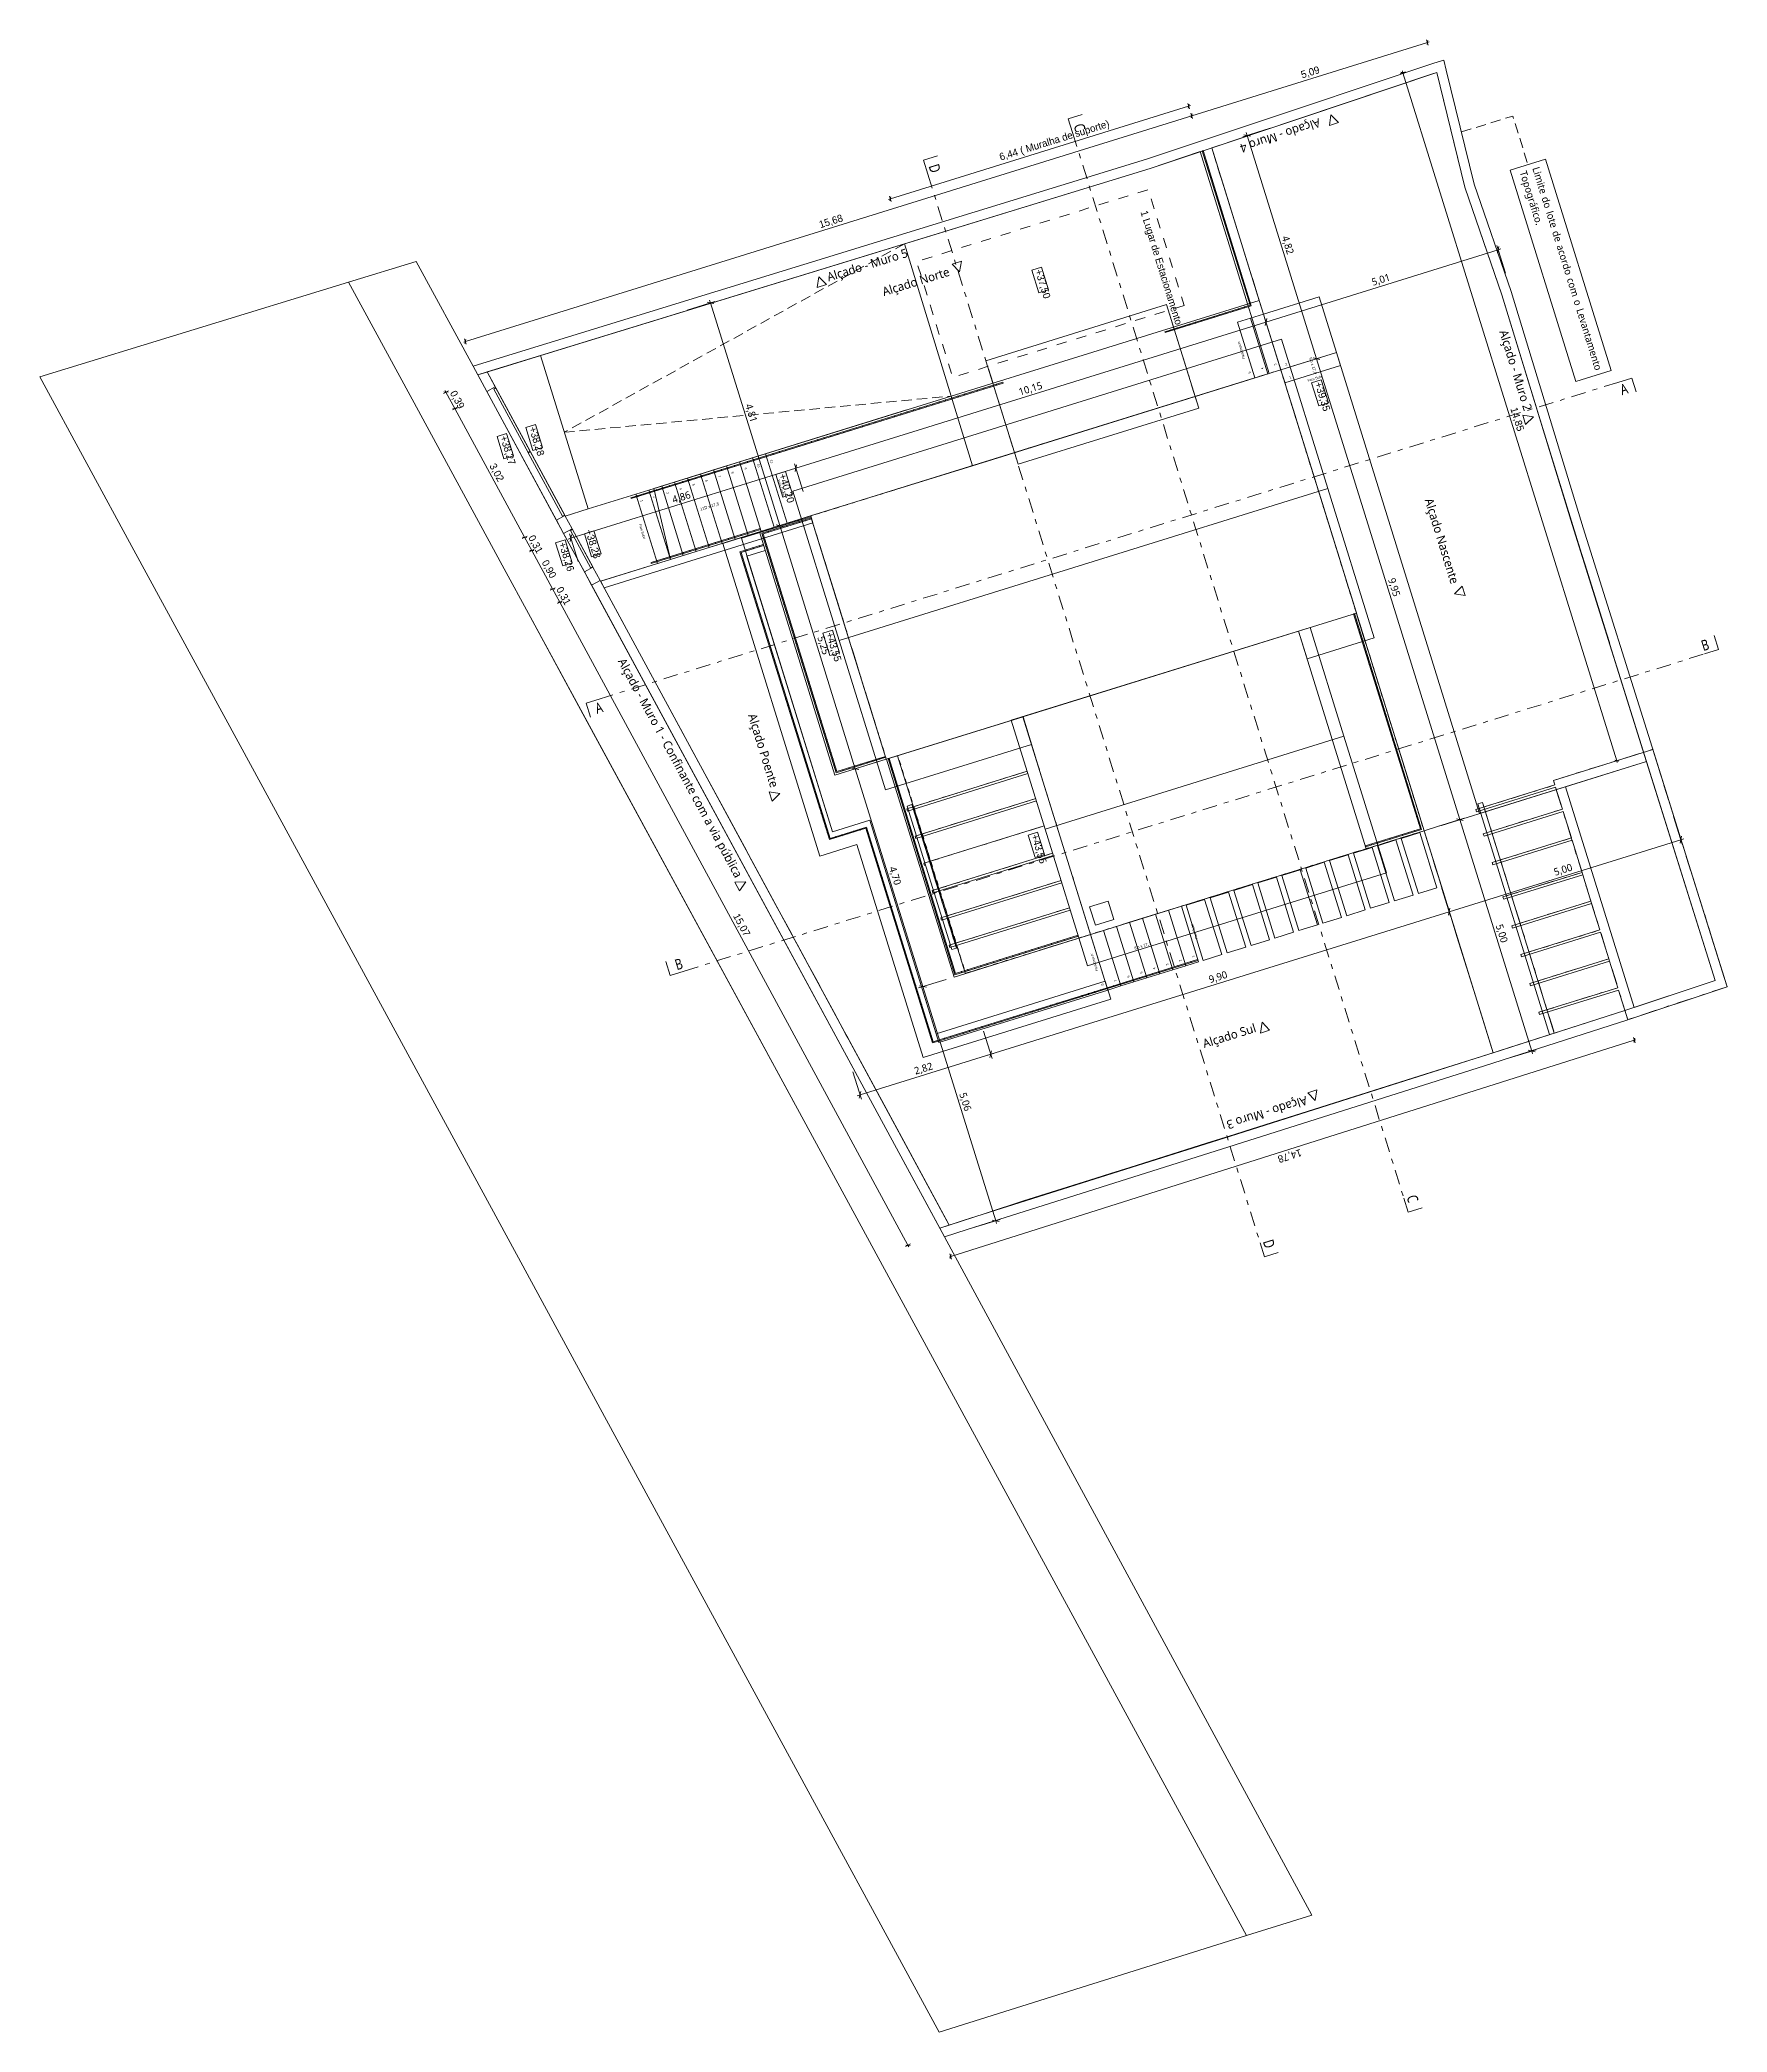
# Model space of a CAD drawing. Header units: metres. Extents: x -111189 to -108577, y -72951 to -72647.
# Drawn here: x -110655.18 to -110620.39, y -72688.09 to -72647.02 of the extents above; entities that cross this region are included whole.
import ezdxf

# ---------------------------------------------------------------- set-up
doc = ezdxf.new("R2010")
doc.units = ezdxf.units.M
doc.header["$MEASUREMENT"] = 0
for name, pattern in [('Dashed', [0.423333, 0.211667, -0.211667]), ('Dot & Dashed', [0.670278, 0.3175, -0.176389, 0, -0.176389]), ('Escondido', [0.3175, 0.211667, -0.105833]), ('OTK - Traço Ponto', [0.2, 0.1, -0.05, 0, -0.05]), ('OTK - Traço Ponto CORTES_ALÇ', [0.6, 0.3, -0.15, 0, -0.15])]:
    doc.linetypes.add(name, pattern=pattern)
for name, color, linetype in [('00 - Cotas Implantação', 7, 'Continuous'), ('00 - DESENHO 2D', 7, 'Continuous'), ('00 - Muros - Pormenores', 7, 'Continuous'), ('00 - TEXTO GERAL', 7, 'Continuous'), ('01 - TERRENO PROPOSTO', 7, 'Continuous'), ('02 - ESTRADAS', 7, 'Continuous'), ('02 - PASSEIOS', 7, 'Continuous'), ('03 - COBERTURA', 7, 'Continuous'), ('03 - LAJES', 7, 'Continuous'), ('04 - TECTO FALSO', 7, 'Continuous'), ('05 - VIGA', 7, 'Continuous'), ('06 - ESCADAS _ GUARDAS', 7, 'Continuous'), ('06 - GUARDA_CORRIMÃO', 7, 'Continuous'), ('07 - MUROS', 7, 'Continuous'), ('12 - COTAS ALTIMÉTRICAS', 7, 'Continuous'), ('13 - IMPLANTAÇÃO (apoio).Layer Apoio', 7, 'Continuous'), ('14 - ALÇADOS.Marcadores', 7, 'Continuous'), ('14 - CORTES.Marcadores', 7, 'Continuous')]:
    doc.layers.add(name, color=color, linetype=linetype)
doc.styles.add('ESTILO_GERADO_1', font='ARIALN.TTF')
doc.styles.add('ESTILO_GERADO_2', font='malgunsl.ttf')
doc.styles.add('ESTILO_GERADO_3', font='AGENCYR.TTF')
doc.styles.add('ESTILO_GERADO_4', font='malgunsl.ttf', dxfattribs={"width": 0.8})
doc.styles.add('ESTILO_GERADO_5', font='arial.ttf')
doc.dimstyles.new('ESTILO_GERADO__3', dxfattribs={"dimtxt": 0.15, "dimasz": 0.095, "dimexe": 0.18, "dimexo": 0.5, "dimgap": 0, "dimtad": 1, "dimzin": 0, "dimdsep": 46, "dimtxsty": 'ESTILO_GERADO_2', "dimblk": 'ARROWHEAD_2', "dimblk1": 'ARROWHEAD_2', "dimblk2": 'ARROWHEAD_2', "dimcen": 0.09, "dimclrd": 252, "dimclre": 252, "dimclrt": 252, "dimadec": 0, "dimazin": 0, "dimtfac": 1, "dimtdec": 4, "dimtmove": 0, "dimatfit": 3, "dimfxl": 1, "dimtolj": 1, "dimtzin": 0, "dimarcsym": 0})
doc.dimstyles.new('ESTILO_GERADO__4', dxfattribs={"dimtxt": 0.15, "dimasz": 0.057, "dimexe": 0.18, "dimexo": 0.05, "dimgap": 0, "dimtad": 1, "dimzin": 0, "dimdsep": 46, "dimtxsty": 'ESTILO_GERADO_3', "dimblk": 'ARROWHEAD_2', "dimblk1": 'ARROWHEAD_2', "dimblk2": 'ARROWHEAD_2', "dimcen": 0.09, "dimclrd": 252, "dimclre": 252, "dimclrt": 252, "dimadec": 0, "dimazin": 0, "dimtfac": 1, "dimtdec": 4, "dimtmove": 0, "dimatfit": 3, "dimfxl": 1, "dimtolj": 1, "dimtzin": 0, "dimarcsym": 0})

msp = doc.modelspace()

# ---------------------------------------------------------------- texts
at = {"layer": '00 - TEXTO GERAL', "color": 252, "linetype": 'Continuous', "lineweight": 13, "insert": (-110624.264, -72649.621), "char_height": 0.15, "width": 4.36534, "attachment_point": 1, "rotation": 287.2685, "line_spacing_factor": 1.096168, "style": 'ESTILO_GERADO_2'}
msp.add_mtext('\\A1;{\\pqj;\\fMalgun Gothic Semilight|b0|i0|c0|p0;\\W1.000000;Limite do lote de acordo com o Levantamento Topográfico.}', dxfattribs=at)
at = {"layer": '00 - TEXTO GERAL', "color": 252, "linetype": 'Continuous', "lineweight": 13, "insert": (-110632.343, -72650.521), "char_height": 0.15, "attachment_point": 1, "rotation": 287.2685, "style": 'ESTILO_GERADO_3'}
msp.add_mtext('\\A1;{\\pqj;\\fAgency FB|b0|i0|c0|p0;\\W1.000000;1 Lugar de Estacionamento}', dxfattribs=at)
at = {"layer": '12 - COTAS ALTIMÉTRICAS', "color": 252, "linetype": 'Continuous', "lineweight": 13, "insert": (-110643.7, -72657.385), "char_height": 0.15, "attachment_point": 2, "rotation": 287.2685, "style": 'ESTILO_GERADO_3'}
msp.add_mtext('\\A1;{\\pqc;\\fAgency FB|b0|i0|c0|p0;\\W1.000000;+38,2\\fAgency FB|b0|i0|c0|p0;\\W1.000000;8}', dxfattribs=at)

# ---------------------------------------------------------------- blocks, each defined once
blk = doc.blocks.new('Malha_23_1', base_point=(-110643.612, -72658.179))
at = {"layer": '07 - MUROS', "color": 252, "linetype": 'Continuous', "lineweight": 13, "flags": 128}
blk.add_lwpolyline([(-110643.612, -72658.179), (-110643.539, -72658.314), (-110639.236, -72656.976), (-110639.281, -72656.833)], close=True, dxfattribs=at)
blk = doc.blocks.new('Laje_25_1', base_point=(-110639.279, -72656.849))
at = {"layer": '03 - LAJES', "color": 252, "linetype": 'Continuous', "lineweight": 13, "flags": 128}
blk.add_lwpolyline([(-110639.279, -72656.849), (-110637.725, -72661.847), (-110634.908, -72660.972), (-110633.157, -72666.606), (-110636.642, -72667.689), (-110638.067, -72663.105), (-110638.831, -72663.343), (-110640.711, -72657.294)], close=True, dxfattribs=at)
blk = doc.blocks.new('Escada_4_1', base_point=(-110423.429, -72763.774))
at = {"layer": '06 - ESCADAS _ GUARDAS', "color": 252, "linetype": 'Continuous', "lineweight": 13}
for p, q in [((-110631.641, -72664.878), (-110631.909, -72664.961)), ((-110631.285, -72666.024), (-110631.641, -72664.878)), ((-110632.978, -72665.293), (-110633.246, -72665.377)), ((-110632.711, -72665.21), (-110632.978, -72665.293)), ((-110632.978, -72665.293), (-110632.622, -72666.439)), ((-110632.622, -72666.439), (-110632.978, -72665.293)), ((-110632.443, -72665.127), (-110632.711, -72665.21)), ((-110632.711, -72665.21), (-110632.355, -72666.356)), ((-110632.355, -72666.356), (-110632.711, -72665.21)), ((-110632.176, -72665.044), (-110632.443, -72665.127)), ((-110632.443, -72665.127), (-110632.087, -72666.273)), ((-110632.087, -72666.273), (-110632.443, -72665.127)), ((-110631.909, -72664.961), (-110632.176, -72665.044)), ((-110632.176, -72665.044), (-110631.82, -72666.19)), ((-110631.82, -72666.19), (-110632.176, -72665.044)), ((-110631.909, -72664.961), (-110631.552, -72666.107)), ((-110631.552, -72666.107), (-110631.909, -72664.961)), ((-110633.246, -72665.377), (-110633.513, -72665.46)), ((-110633.513, -72665.46), (-110633.157, -72666.606)), ((-110633.246, -72665.377), (-110632.889, -72666.522)), ((-110632.889, -72666.522), (-110633.246, -72665.377)), ((-110632.087, -72666.273), (-110631.82, -72666.19)), ((-110631.82, -72666.19), (-110631.552, -72666.107)), ((-110631.552, -72666.107), (-110631.285, -72666.024)), ((-110633.157, -72666.606), (-110632.889, -72666.522)), ((-110632.889, -72666.522), (-110632.622, -72666.439)), ((-110632.622, -72666.439), (-110632.355, -72666.356)), ((-110632.355, -72666.356), (-110632.087, -72666.273))]:
    blk.add_line(p, q, dxfattribs=at)
at = {"layer": '06 - ESCADAS _ GUARDAS', "color": 7, "lineweight": 13}
for s, insert, char_height, attachment_point, rotation, style in [('\\A1;{\\pql;\\fArial Narrow|b0|i0|c0|p0;\\W1.000000;Para Subir}', (-110631.327, -72665.552), 0.05, 4, 107.2685, 'ESTILO_GERADO_1'), ('\\A1;{\\pqc;\\pt0,22.1;\\fArial|b0|i0|c0|p0;\\W1.000000;8D x \\fArial|b0|i0|c0|p0;\\W1.000000;17,1\\fArial|b0|i0|c0|p0;\\W1.000000;\\A1{\\H.66x;\\S^  ;}\\fArial|b0|i0|c0|p0;\\W1.000000;\\fArial|b0|i0|c0|p0;\\W1.000000;\\fArial|b0|i0|c0|p0;\\W1.000000;\\fArial|b0|i0|c0|p0;\\W1.000000;\\A1{\\H.66x;\\S^  ;}\\fArial|b0|i0|c0|p0;\\W1.000000;\\fArial|b0|i0|c0|p0;\\W1.000000;\\fArial|b0|i0|c0|p0;\\W1.000000;\\fArial|b0|i0|c0|p0;\\W1.000000;\\A1{\\H.66x;\\S^  ;}\\fArial|b0|i0|c0|p0;\\W1.000000;}', (-110632.402, -72665.733), 0.06, 8, 17.2685, 'ESTILO_GERADO_5'), ('\\A1;{\\pqc;\\pt0,22.1;\\fArial|b0|i0|c0|p0;\\W1.000000;\\fArial|b0|i0|c0|p0;\\W1.000000;\\fArial|b0|i0|c0|p0;\\W1.000000;\\A1{\\H.66x;\\S^  ;}\\fArial|b0|i0|c0|p0;\\W1.000000;\\fArial|b0|i0|c0|p0;\\W1.000000;\\fArial|b0|i0|c0|p0;\\W1.000000;\\fArial|b0|i0|c0|p0;\\W1.000000;\\A1{\\H.66x;\\S^  ;}\\fArial|b0|i0|c0|p0;\\W1.000000;\\fArial|b0|i0|c0|p0;\\W1.000000;\\fArial|b0|i0|c0|p0;\\W1.000000;\\fArial|b0|i0|c0|p0;\\W1.000000;\\A1{\\H.66x;\\S^  ;}\\fArial|b0|i0|c0|p0;\\W1.000000;}', (-110632.399, -72665.742), 0.06, 2, 17.2685, 'ESTILO_GERADO_5'), ('\\A1;{\\pql;\\fArial Narrow|b0|i0|c0|p0;\\W1.000000;Para Descer}', (-110633.382, -72666.216), 0.05, 4, 107.2685, 'ESTILO_GERADO_1'), ('\\A1;{\\pql;\\fArial Narrow|b0|i0|c0|p0;\\W1.000000;4}', (-110632.195, -72666.181), 0.05, 4, 107.2685, 'ESTILO_GERADO_1'), ('\\A1;{\\pql;\\fArial Narrow|b0|i0|c0|p0;\\W1.000000;3}', (-110631.927, -72666.098), 0.05, 4, 107.2685, 'ESTILO_GERADO_1'), ('\\A1;{\\pql;\\fArial Narrow|b0|i0|c0|p0;\\W1.000000;2}', (-110631.66, -72666.015), 0.05, 4, 107.2685, 'ESTILO_GERADO_1'), ('\\A1;{\\pql;\\fArial Narrow|b0|i0|c0|p0;\\W1.000000;1}', (-110631.393, -72665.932), 0.05, 4, 107.2685, 'ESTILO_GERADO_1'), ('\\A1;{\\pql;\\fArial Narrow|b0|i0|c0|p0;\\W1.000000;8}', (-110633.264, -72666.513), 0.05, 4, 107.2685, 'ESTILO_GERADO_1'), ('\\A1;{\\pql;\\fArial Narrow|b0|i0|c0|p0;\\W1.000000;7}', (-110632.997, -72666.43), 0.05, 4, 107.2685, 'ESTILO_GERADO_1'), ('\\A1;{\\pql;\\fArial Narrow|b0|i0|c0|p0;\\W1.000000;6}', (-110632.729, -72666.347), 0.05, 4, 107.2685, 'ESTILO_GERADO_1'), ('\\A1;{\\pql;\\fArial Narrow|b0|i0|c0|p0;\\W1.000000;5}', (-110632.461, -72666.264), 0.05, 4, 107.2685, 'ESTILO_GERADO_1')]:
    blk.add_mtext(s, dxfattribs=dict(at, insert=insert, char_height=char_height, attachment_point=attachment_point, rotation=rotation, style=style))
blk = doc.blocks.new('Guarda_9_1', base_point=(-110423.429, -72763.774))
at = {"layer": '06 - ESCADAS _ GUARDAS', "color": 252, "linetype": 'Continuous', "lineweight": 13, "flags": 128}
for points in [[(-110631.305, -72665.999), (-110631.311, -72665.98), (-110633.171, -72666.558), (-110633.166, -72666.577)], [(-110631.305, -72665.999), (-110631.311, -72665.98), (-110633.171, -72666.558), (-110633.166, -72666.577)], [(-110631.967, -72666.205), (-110631.973, -72666.186), (-110631.978, -72666.187), (-110631.972, -72666.206)], [(-110631.967, -72666.205), (-110631.973, -72666.186), (-110631.978, -72666.187), (-110631.972, -72666.206)], [(-110631.834, -72666.163), (-110631.84, -72666.144), (-110631.845, -72666.146), (-110631.839, -72666.165)], [(-110631.834, -72666.163), (-110631.84, -72666.144), (-110631.845, -72666.146), (-110631.839, -72666.165)], [(-110631.702, -72666.122), (-110631.708, -72666.103), (-110631.712, -72666.104), (-110631.706, -72666.123)], [(-110631.702, -72666.122), (-110631.708, -72666.103), (-110631.712, -72666.104), (-110631.706, -72666.123)], [(-110631.569, -72666.081), (-110631.575, -72666.062), (-110631.579, -72666.063), (-110631.573, -72666.082)], [(-110631.569, -72666.081), (-110631.575, -72666.062), (-110631.579, -72666.063), (-110631.573, -72666.082)], [(-110631.436, -72666.039), (-110631.442, -72666.02), (-110631.447, -72666.022), (-110631.441, -72666.041)], [(-110631.436, -72666.039), (-110631.442, -72666.02), (-110631.447, -72666.022), (-110631.441, -72666.041)], [(-110633.03, -72666.535), (-110633.036, -72666.516), (-110633.041, -72666.517), (-110633.035, -72666.537)], [(-110633.03, -72666.535), (-110633.036, -72666.516), (-110633.041, -72666.517), (-110633.035, -72666.537)], [(-110632.897, -72666.494), (-110632.903, -72666.475), (-110632.908, -72666.476), (-110632.902, -72666.495)], [(-110632.897, -72666.494), (-110632.903, -72666.475), (-110632.908, -72666.476), (-110632.902, -72666.495)], [(-110632.765, -72666.452), (-110632.77, -72666.433), (-110632.775, -72666.435), (-110632.769, -72666.454)], [(-110632.765, -72666.452), (-110632.77, -72666.433), (-110632.775, -72666.435), (-110632.769, -72666.454)], [(-110632.632, -72666.411), (-110632.638, -72666.392), (-110632.642, -72666.394), (-110632.636, -72666.413)], [(-110632.632, -72666.411), (-110632.638, -72666.392), (-110632.642, -72666.394), (-110632.636, -72666.413)], [(-110632.499, -72666.37), (-110632.505, -72666.351), (-110632.51, -72666.352), (-110632.504, -72666.371)], [(-110632.499, -72666.37), (-110632.505, -72666.351), (-110632.51, -72666.352), (-110632.504, -72666.371)], [(-110632.366, -72666.329), (-110632.372, -72666.309), (-110632.377, -72666.311), (-110632.371, -72666.33)], [(-110632.366, -72666.329), (-110632.372, -72666.309), (-110632.377, -72666.311), (-110632.371, -72666.33)], [(-110632.233, -72666.287), (-110632.239, -72666.268), (-110632.244, -72666.27), (-110632.238, -72666.289)], [(-110632.233, -72666.287), (-110632.239, -72666.268), (-110632.244, -72666.27), (-110632.238, -72666.289)], [(-110632.1, -72666.246), (-110632.106, -72666.227), (-110632.111, -72666.228), (-110632.105, -72666.247)], [(-110632.1, -72666.246), (-110632.106, -72666.227), (-110632.111, -72666.228), (-110632.105, -72666.247)]]:
    blk.add_lwpolyline(points, close=True, dxfattribs=at)
blk = doc.blocks.new('Malha_24_1', base_point=(-110637.352, -72651.224))
at = {"layer": '07 - MUROS', "color": 252, "linetype": 'Continuous', "lineweight": 13, "flags": 128}
blk.add_lwpolyline([(-110637.352, -72651.224), (-110632.282, -72649.668), (-110631.251, -72649.323), (-110629.83, -72653.895), (-110635.948, -72655.797)], close=True, dxfattribs=at)
blk = doc.blocks.new('Malha_25_1', base_point=(-110631.014, -72649.244))
at = {"layer": '01 - TERRENO PROPOSTO', "color": 252, "linetype": 'Continuous', "lineweight": 13, "flags": 128}
blk.add_lwpolyline([(-110631.014, -72649.244), (-110630.929, -72649.518), (-110630.905, -72649.594), (-110630.886, -72649.656), (-110630.832, -72649.829), (-110630.808, -72649.906), (-110630.793, -72649.955), (-110630.781, -72649.994), (-110630.2, -72651.862), (-110630.164, -72651.977), (-110630.084, -72652.235), (-110629.947, -72652.675), (-110629.59, -72653.825), (-110629.518, -72654.056), (-110629.458, -72654.25), (-110629.332, -72654.655), (-110629.228, -72654.99), (-110628.899, -72656.047), (-110628.849, -72656.207), (-110628.769, -72656.464), (-110628.464, -72657.445), (-110628.383, -72657.707), (-110628.34, -72657.844), (-110628.273, -72658.06), (-110628.206, -72658.275), (-110628.163, -72658.414), (-110628.047, -72658.79), (-110628.007, -72658.917), (-110627.862, -72659.384), (-110627.806, -72659.563), (-110627.68, -72659.969), (-110627.618, -72660.168), (-110627.531, -72660.449), (-110627.483, -72660.602), (-110627.393, -72660.89), (-110627.369, -72660.968), (-110627.236, -72661.397), (-110627.078, -72661.904), (-110626.637, -72663.324), (-110626.316, -72663.224), (-110626.279, -72663.212), (-110622.054, -72661.897), (-110622.805, -72659.48), (-110622.817, -72659.443), (-110622.91, -72659.143), (-110623.314, -72657.841), (-110623.388, -72657.604), (-110624.244, -72654.852), (-110625.031, -72652.272), (-110625.176, -72651.853), (-110625.796, -72650.057), (-110626.023, -72649.129), (-110626.374, -72647.693), (-110626.46, -72647.722), (-110629.249, -72648.654), (-110630.658, -72649.125)], close=True, dxfattribs=at)
blk = doc.blocks.new('Laje_26_1', base_point=(-110628.445, -72653.465))
at = {"layer": '03 - LAJES', "color": 252, "linetype": 'Continuous', "lineweight": 13, "flags": 128}
blk.add_lwpolyline([(-110628.445, -72653.465), (-110625.492, -72662.966), (-110622.053, -72661.897), (-110620.639, -72666.409), (-110622.5, -72667.027), (-110625.214, -72667.902), (-110626.281, -72664.468), (-110626.637, -72663.322), (-110629.591, -72653.821)], close=True, dxfattribs=at)
blk = doc.blocks.new('Escada_5_1', base_point=(-110423.429, -72763.774))
at = {"layer": '06 - ESCADAS _ GUARDAS', "color": 252, "linetype": 'Continuous', "lineweight": 13}
for p, q in [((-110628.801, -72652.319), (-110629.948, -72652.675)), ((-110628.445, -72653.465), (-110628.801, -72652.319)), ((-110630.215, -72652.758), (-110630.483, -72652.841)), ((-110630.483, -72652.841), (-110630.127, -72653.987)), ((-110629.948, -72652.675), (-110630.215, -72652.758)), ((-110630.215, -72652.758), (-110629.859, -72653.904)), ((-110629.859, -72653.904), (-110630.215, -72652.758)), ((-110629.948, -72652.675), (-110629.592, -72653.821)), ((-110629.592, -72653.821), (-110629.948, -72652.675)), ((-110629.859, -72653.904), (-110629.592, -72653.821)), ((-110629.592, -72653.821), (-110629.591, -72653.821)), ((-110628.445, -72653.465), (-110629.591, -72653.821)), ((-110629.591, -72653.821), (-110628.445, -72653.465)), ((-110629.591, -72653.821), (-110629.508, -72654.088)), ((-110629.508, -72654.088), (-110628.362, -72653.732)), ((-110628.362, -72653.732), (-110628.445, -72653.465)), ((-110630.127, -72653.987), (-110629.859, -72653.904))]:
    blk.add_line(p, q, dxfattribs=at)
at = {"layer": '06 - ESCADAS _ GUARDAS', "color": 7, "lineweight": 13}
for s, insert, char_height, attachment_point, rotation, style in [('\\A1;{\\pql;\\fArial Narrow|b0|i0|c0|p0;\\W1.000000;Para Descer}', (-110630.352, -72653.598), 0.05, 4, 107.2685, 'ESTILO_GERADO_1'), ('\\A1;{\\pql;\\fArial Narrow|b0|i0|c0|p0;\\W1.000000;5}', (-110630.233, -72653.895), 0.05, 4, 107.2685, 'ESTILO_GERADO_1'), ('\\A1;{\\pql;\\fArial Narrow|b0|i0|c0|p0;\\W1.000000;4}', (-110629.967, -72653.812), 0.05, 4, 107.2685, 'ESTILO_GERADO_1'), ('\\A1;{\\pql;\\fArial Narrow|b0|i0|c0|p0;\\W1.000000;3}', (-110629.699, -72653.729), 0.05, 4, 107.2685, 'ESTILO_GERADO_1'), ('\\A1;{\\pql;\\fArial Narrow|b0|i0|c0|p0;\\W1.000000;2}', (-110629.499, -72653.713), 0.05, 4, 17.2685, 'ESTILO_GERADO_1'), ('\\A1;{\\pqc;\\pt0,22.1;\\fArial|b0|i0|c0|p0;\\W1.000000;\\fArial|b0|i0|c0|p0;\\W1.000000;\\fArial|b0|i0|c0|p0;\\W1.000000;\\A1{\\H.66x;\\S^  ;}\\fArial|b0|i0|c0|p0;\\W1.000000;\\fArial|b0|i0|c0|p0;\\W1.000000;\\fArial|b0|i0|c0|p0;\\W1.000000;\\fArial|b0|i0|c0|p0;\\W1.000000;\\A1{\\H.66x;\\S^  ;}\\fArial|b0|i0|c0|p0;\\W1.000000;\\fArial|b0|i0|c0|p0;\\W1.000000;\\fArial|b0|i0|c0|p0;\\W1.000000;\\fArial|b0|i0|c0|p0;\\W1.000000;\\A1{\\H.66x;\\S^  ;}\\fArial|b0|i0|c0|p0;\\W1.000000;}', (-110628.977, -72653.776), 0.06, 2, 287.2685, 'ESTILO_GERADO_5'), ('\\A1;{\\pqc;\\pt0,22.1;\\fArial|b0|i0|c0|p0;\\W1.000000;5D x \\fArial|b0|i0|c0|p0;\\W1.000000;17,0\\fArial|b0|i0|c0|p0;\\W1.000000;\\A1{\\H.66x;\\S^  ;}\\fArial|b0|i0|c0|p0;\\W1.000000;\\fArial|b0|i0|c0|p0;\\W1.000000;\\fArial|b0|i0|c0|p0;\\W1.000000;\\fArial|b0|i0|c0|p0;\\W1.000000;\\A1{\\H.66x;\\S^  ;}\\fArial|b0|i0|c0|p0;\\W1.000000;\\fArial|b0|i0|c0|p0;\\W1.000000;\\fArial|b0|i0|c0|p0;\\W1.000000;\\fArial|b0|i0|c0|p0;\\W1.000000;\\A1{\\H.66x;\\S^  ;}\\fArial|b0|i0|c0|p0;\\W1.000000;}', (-110628.968, -72653.774), 0.06, 8, 287.2685, 'ESTILO_GERADO_5'), ('\\A1;{\\pql;\\fArial Narrow|b0|i0|c0|p0;\\W1.000000;1}', (-110629.416, -72653.981), 0.05, 4, 17.2685, 'ESTILO_GERADO_1'), ('\\A1;{\\pql;\\fArial Narrow|b0|i0|c0|p0;\\W1.000000;Para Subir}', (-110629.036, -72654.046), 0.05, 4, 17.2685, 'ESTILO_GERADO_1')]:
    blk.add_mtext(s, dxfattribs=dict(at, insert=insert, char_height=char_height, attachment_point=attachment_point, rotation=rotation, style=style))
blk = doc.blocks.new('Malha_26_1', base_point=(-110620.639, -72666.409))
at = {"layer": '07 - MUROS', "color": 252, "linetype": 'Continuous', "lineweight": 13, "flags": 128}
blk.add_lwpolyline([(-110620.639, -72666.409), (-110622.128, -72661.659), (-110623.584, -72657.012), (-110625.031, -72652.272), (-110625.796, -72650.057), (-110626.374, -72647.693), (-110629.096, -72648.603), (-110632.282, -72649.668), (-110644.665, -72653.469), (-110645.714, -72653.791), (-110646.147, -72653.924), (-110646.244, -72653.745), (-110645.773, -72653.6), (-110644.724, -72653.278), (-110632.357, -72649.482), (-110629.144, -72648.408), (-110626.437, -72647.503), (-110626.231, -72647.435), (-110626.18, -72647.646), (-110625.605, -72649.994), (-110624.842, -72652.207), (-110623.355, -72657.078), (-110621.937, -72661.599), (-110620.448, -72666.346), (-110620.388, -72666.537), (-110620.576, -72666.599), (-110622.437, -72667.217), (-110625.392, -72668.169), (-110630.529, -72669.794), (-110636.058, -72671.544), (-110636.525, -72671.692), (-110636.622, -72671.513), (-110636.117, -72671.353), (-110630.63, -72669.617), (-110625.454, -72667.979), (-110622.5, -72667.027)], close=True, dxfattribs=at)
blk = doc.blocks.new('Malha_27_1', base_point=(-110648.814, -72652.014))
at = {"layer": '02 - ESTRADAS', "color": 252, "linetype": 'Continuous', "lineweight": 13, "flags": 128}
blk.add_lwpolyline([(-110648.814, -72652.014), (-110647.503, -72654.427), (-110645.647, -72657.845), (-110645.063, -72658.92), (-110643.891, -72661.076), (-110639.557, -72669.056), (-110637.762, -72672.361), (-110630.3, -72686.097), (-110636.635, -72688.088), (-110643.49, -72675.473), (-110645.349, -72672.051), (-110645.906, -72671.028), (-110650.794, -72662.033), (-110653.235, -72657.54), (-110655.176, -72653.967)], close=True, dxfattribs=at)
blk = doc.blocks.new('Malha_28_1', base_point=(-110648.814, -72652.014))
at = {"layer": '02 - PASSEIOS', "color": 252, "linetype": 'Continuous', "lineweight": 13, "flags": 128}
blk.add_lwpolyline([(-110648.814, -72652.014), (-110647.414, -72651.585), (-110646.244, -72653.745), (-110644.392, -72657.165), (-110643.809, -72658.241), (-110638.317, -72668.383), (-110636.525, -72671.692), (-110628.953, -72685.674), (-110630.3, -72686.097), (-110637.762, -72672.361), (-110639.557, -72669.056), (-110645.063, -72658.92), (-110645.647, -72657.845), (-110647.503, -72654.427)], close=True, dxfattribs=at)
blk = doc.blocks.new('Malha_29_1', base_point=(-110643.625, -72658.162))
at = {"layer": '07 - MUROS', "color": 252, "linetype": 'Continuous', "lineweight": 13, "flags": 128}
blk.add_lwpolyline([(-110643.625, -72658.162), (-110643.801, -72658.257), (-110636.622, -72671.513), (-110636.428, -72671.451)], close=True, dxfattribs=at)
blk = doc.blocks.new('Malha_30_1', base_point=(-110645.962, -72654.266))
at = {"layer": '07 - MUROS', "color": 252, "linetype": 'Continuous', "lineweight": 13, "flags": 128}
blk.add_lwpolyline([(-110645.962, -72654.266), (-110645.786, -72654.171), (-110645.952, -72653.864), (-110646.147, -72653.924)], close=True, dxfattribs=at)
blk = doc.blocks.new('Malha_31_1', base_point=(-110645.11, -72655.524))
at = {"layer": '07 - MUROS', "color": 252, "linetype": 'Continuous', "lineweight": 13, "flags": 128}
blk.add_lwpolyline([(-110645.11, -72655.524), (-110645.066, -72655.501), (-110645.773, -72654.195), (-110645.817, -72654.218)], close=True, dxfattribs=at)
blk = doc.blocks.new('Malha_33_1', base_point=(-110644.525, -72656.919))
at = {"layer": '07 - MUROS', "color": 252, "linetype": 'Continuous', "lineweight": 13, "flags": 128}
blk.add_lwpolyline([(-110644.525, -72656.919), (-110644.349, -72656.824), (-110645.786, -72654.171), (-110645.962, -72654.266)], close=True, dxfattribs=at)
blk = doc.blocks.new('Malha_34_1', base_point=(-110644.398, -72656.839))
at = {"layer": '07 - MUROS', "color": 252, "linetype": 'Continuous', "lineweight": 13, "flags": 128}
blk.add_lwpolyline([(-110644.398, -72656.839), (-110644.354, -72656.815), (-110645.061, -72655.509), (-110645.105, -72655.533)], close=True, dxfattribs=at)
blk = doc.blocks.new('Malha_35_1', base_point=(-110644.856, -72653.528))
at = {"layer": '07 - MUROS', "color": 252, "linetype": 'Continuous', "lineweight": 13, "flags": 128}
blk.add_lwpolyline([(-110644.856, -72653.528), (-110645.952, -72653.864), (-110644.343, -72656.836), (-110643.873, -72656.69)], close=True, dxfattribs=at)
blk = doc.blocks.new('Malha_36_1', base_point=(-110644.201, -72657.097))
at = {"layer": '07 - MUROS', "color": 252, "linetype": 'Continuous', "lineweight": 13, "flags": 128}
blk.add_lwpolyline([(-110644.201, -72657.097), (-110644.349, -72656.824), (-110644.525, -72656.919), (-110644.377, -72657.193)], close=True, dxfattribs=at)
blk = doc.blocks.new('Malha_37_1', base_point=(-110643.949, -72657.984))
at = {"layer": '07 - MUROS', "color": 252, "linetype": 'Continuous', "lineweight": 13, "flags": 128}
blk.add_lwpolyline([(-110643.949, -72657.984), (-110643.773, -72657.889), (-110644.201, -72657.098), (-110644.377, -72657.193)], close=True, dxfattribs=at)
blk = doc.blocks.new('Malha_38_1', base_point=(-110643.625, -72658.162))
at = {"layer": '07 - MUROS', "color": 252, "linetype": 'Continuous', "lineweight": 13, "flags": 128}
blk.add_lwpolyline([(-110643.625, -72658.162), (-110643.773, -72657.889), (-110643.949, -72657.983), (-110643.8, -72658.257)], close=True, dxfattribs=at)
blk = doc.blocks.new('Malha_39_1', base_point=(-110643.819, -72657.907))
at = {"layer": '07 - MUROS', "color": 252, "linetype": 'Continuous', "lineweight": 13, "flags": 128}
blk.add_lwpolyline([(-110643.819, -72657.907), (-110643.775, -72657.883), (-110644.194, -72657.11), (-110644.238, -72657.133)], close=True, dxfattribs=at)
blk = doc.blocks.new('Laje_27_1', base_point=(-110633.032, -72665.153))
at = {"layer": '03 - LAJES', "color": 252, "linetype": 'Continuous', "lineweight": 13, "flags": 128}
blk.add_lwpolyline([(-110633.032, -72665.153), (-110633.151, -72664.771), (-110633.533, -72664.889), (-110633.414, -72665.272)], close=True, dxfattribs=at)
blk = doc.blocks.new('Laje_28_1', base_point=(-110633.032, -72665.153))
at = {"layer": '03 - LAJES', "color": 252, "linetype": 'Continuous', "lineweight": 13, "flags": 128}
blk.add_lwpolyline([(-110633.032, -72665.153), (-110633.151, -72664.771), (-110633.533, -72664.889), (-110633.414, -72665.272)], close=True, dxfattribs=at)
blk = doc.blocks.new('Laje_29_1', base_point=(-110633.032, -72665.153))
at = {"layer": '03 - LAJES', "color": 252, "linetype": 'Continuous', "lineweight": 13, "flags": 128}
blk.add_lwpolyline([(-110633.032, -72665.153), (-110633.151, -72664.771), (-110633.533, -72664.889), (-110633.414, -72665.272)], close=True, dxfattribs=at)
blk = doc.blocks.new('Laje_30_1', base_point=(-110637.723, -72661.849))
at = {"layer": '03 - LAJES', "color": 252, "linetype": 'Continuous', "lineweight": 13, "flags": 128}
blk.add_lwpolyline([(-110637.723, -72661.849), (-110636.327, -72666.339), (-110633.512, -72665.463), (-110634.551, -72662.12), (-110634.55, -72662.119), (-110634.906, -72660.973)], close=True, dxfattribs=at)
blk = doc.blocks.new('Laje_31_1', base_point=(-110628.033, -72658.834))
at = {"layer": '03 - LAJES', "color": 252, "linetype": 'Continuous', "lineweight": 13, "flags": 128}
blk.add_lwpolyline([(-110628.033, -72658.834), (-110629.226, -72659.205), (-110627.831, -72663.693), (-110626.637, -72663.322)], close=True, dxfattribs=at)
blk = doc.blocks.new('Laje_32_1', base_point=(-110629.591, -72653.821))
at = {"layer": '03 - LAJES', "color": 252, "linetype": 'Continuous', "lineweight": 13, "flags": 128}
blk.add_lwpolyline([(-110629.591, -72653.821), (-110626.637, -72663.322)], close=True, dxfattribs=at)
blk = doc.blocks.new('Laje_33_1', base_point=(-110630.038, -72652.389))
at = {"layer": '03 - LAJES', "color": 252, "linetype": 'Continuous', "lineweight": 13, "flags": 128}
blk.add_lwpolyline([(-110630.038, -72652.389), (-110629.949, -72652.676), (-110630.483, -72652.841), (-110630.127, -72653.987), (-110639.771, -72656.985), (-110640.216, -72655.553)], close=True, dxfattribs=at)
blk = doc.blocks.new('Laje_34_1', base_point=(-110631.543, -72664.858))
at = {"layer": '03 - LAJES', "color": 252, "linetype": 'Continuous', "lineweight": 13, "flags": 128}
blk.add_lwpolyline([(-110631.543, -72664.858), (-110631.161, -72664.739), (-110630.808, -72665.875), (-110631.19, -72665.994)], close=True, dxfattribs=at)
blk = doc.blocks.new('Laje_35_1', base_point=(-110631.05, -72664.705))
at = {"layer": '03 - LAJES', "color": 252, "linetype": 'Continuous', "lineweight": 13, "flags": 128}
blk.add_lwpolyline([(-110631.05, -72664.705), (-110630.668, -72664.586), (-110630.315, -72665.722), (-110630.697, -72665.841)], close=True, dxfattribs=at)
blk = doc.blocks.new('Laje_36_1', base_point=(-110630.557, -72664.551))
at = {"layer": '03 - LAJES', "color": 252, "linetype": 'Continuous', "lineweight": 13, "flags": 128}
blk.add_lwpolyline([(-110630.557, -72664.551), (-110630.175, -72664.433), (-110629.822, -72665.569), (-110630.204, -72665.688)], close=True, dxfattribs=at)
blk = doc.blocks.new('Laje_37_1', base_point=(-110630.064, -72664.398))
at = {"layer": '03 - LAJES', "color": 252, "linetype": 'Continuous', "lineweight": 13, "flags": 128}
blk.add_lwpolyline([(-110630.064, -72664.398), (-110629.682, -72664.279), (-110629.329, -72665.416), (-110629.711, -72665.534)], close=True, dxfattribs=at)
blk = doc.blocks.new('Laje_38_1', base_point=(-110629.571, -72664.245))
at = {"layer": '03 - LAJES', "color": 252, "linetype": 'Continuous', "lineweight": 13, "flags": 128}
blk.add_lwpolyline([(-110629.571, -72664.245), (-110629.189, -72664.126), (-110628.836, -72665.262), (-110629.218, -72665.381)], close=True, dxfattribs=at)
blk = doc.blocks.new('Laje_39_1', base_point=(-110629.078, -72664.092))
at = {"layer": '03 - LAJES', "color": 252, "linetype": 'Continuous', "lineweight": 13, "flags": 128}
blk.add_lwpolyline([(-110629.078, -72664.092), (-110628.696, -72663.973), (-110628.343, -72665.109), (-110628.725, -72665.228)], close=True, dxfattribs=at)
blk = doc.blocks.new('Laje_40_1', base_point=(-110628.585, -72663.938))
at = {"layer": '03 - LAJES', "color": 252, "linetype": 'Continuous', "lineweight": 13, "flags": 128}
blk.add_lwpolyline([(-110628.585, -72663.938), (-110628.203, -72663.82), (-110627.85, -72664.956), (-110628.232, -72665.075)], close=True, dxfattribs=at)
blk = doc.blocks.new('Laje_41_1', base_point=(-110628.092, -72663.785))
at = {"layer": '03 - LAJES', "color": 252, "linetype": 'Continuous', "lineweight": 13, "flags": 128}
blk.add_lwpolyline([(-110628.092, -72663.785), (-110627.71, -72663.666), (-110627.357, -72664.803), (-110627.739, -72664.921)], close=True, dxfattribs=at)
blk = doc.blocks.new('Laje_42_1', base_point=(-110627.599, -72663.632))
at = {"layer": '03 - LAJES', "color": 252, "linetype": 'Continuous', "lineweight": 13, "flags": 128}
blk.add_lwpolyline([(-110627.599, -72663.632), (-110627.217, -72663.513), (-110626.864, -72664.649), (-110627.246, -72664.768)], close=True, dxfattribs=at)
blk = doc.blocks.new('Laje_43_1', base_point=(-110627.106, -72663.479))
at = {"layer": '03 - LAJES', "color": 252, "linetype": 'Continuous', "lineweight": 13, "flags": 128}
blk.add_lwpolyline([(-110627.106, -72663.479), (-110626.724, -72663.36), (-110626.371, -72664.496), (-110626.753, -72664.615)], close=True, dxfattribs=at)
blk = doc.blocks.new('Escada_6_1', base_point=(-110423.429, -72763.774))
at = {"layer": '06 - ESCADAS _ GUARDAS', "color": 252, "linetype": 'Continuous', "lineweight": 13}
for p, q in [((-110641.285, -72655.885), (-110641.553, -72655.969)), ((-110641.018, -72655.802), (-110641.285, -72655.885)), ((-110640.84, -72657.318), (-110641.285, -72655.885)), ((-110641.285, -72655.885), (-110640.84, -72657.318)), ((-110640.751, -72655.719), (-110641.018, -72655.802)), ((-110640.573, -72657.235), (-110641.018, -72655.802)), ((-110641.018, -72655.802), (-110640.573, -72657.235)), ((-110640.483, -72655.636), (-110640.751, -72655.719)), ((-110640.305, -72657.152), (-110640.751, -72655.719)), ((-110640.751, -72655.719), (-110640.305, -72657.152)), ((-110640.216, -72655.553), (-110640.483, -72655.636)), ((-110640.038, -72657.068), (-110640.483, -72655.636)), ((-110640.483, -72655.636), (-110640.038, -72657.068)), ((-110639.771, -72656.985), (-110640.216, -72655.553)), ((-110642.622, -72656.301), (-110642.89, -72656.384)), ((-110642.355, -72656.218), (-110642.622, -72656.301)), ((-110642.177, -72657.733), (-110642.622, -72656.301)), ((-110642.622, -72656.301), (-110642.177, -72657.733)), ((-110642.088, -72656.135), (-110642.355, -72656.218)), ((-110641.91, -72657.65), (-110642.355, -72656.218)), ((-110642.355, -72656.218), (-110641.91, -72657.65)), ((-110641.82, -72656.052), (-110642.088, -72656.135)), ((-110641.642, -72657.567), (-110642.088, -72656.135)), ((-110642.088, -72656.135), (-110641.642, -72657.567)), ((-110641.553, -72655.969), (-110641.82, -72656.052)), ((-110641.375, -72657.484), (-110641.82, -72656.052)), ((-110641.82, -72656.052), (-110641.375, -72657.484)), ((-110641.107, -72657.401), (-110641.553, -72655.969)), ((-110641.553, -72655.969), (-110641.107, -72657.401)), ((-110642.89, -72656.384), (-110642.444, -72657.816)), ((-110640.573, -72657.235), (-110640.305, -72657.152)), ((-110640.305, -72657.152), (-110640.038, -72657.068)), ((-110640.038, -72657.068), (-110639.771, -72656.985)), ((-110641.642, -72657.567), (-110641.375, -72657.484)), ((-110641.375, -72657.484), (-110641.107, -72657.401)), ((-110641.107, -72657.401), (-110640.84, -72657.318)), ((-110640.84, -72657.318), (-110640.573, -72657.235)), ((-110642.444, -72657.816), (-110642.177, -72657.733)), ((-110642.177, -72657.733), (-110641.91, -72657.65)), ((-110641.91, -72657.65), (-110641.642, -72657.567))]:
    blk.add_line(p, q, dxfattribs=at)
at = {"layer": '06 - ESCADAS _ GUARDAS', "color": 7, "lineweight": 13}
for s, insert, char_height, attachment_point, rotation, style in [('\\A1;{\\pql;\\fArial Narrow|b0|i0|c0|p0;\\W1.000000;8}', (-110640.902, -72655.923), 0.05, 4, 287.2685, 'ESTILO_GERADO_1'), ('\\A1;{\\pql;\\fArial Narrow|b0|i0|c0|p0;\\W1.000000;9}', (-110640.635, -72655.84), 0.05, 4, 287.2685, 'ESTILO_GERADO_1'), ('\\A1;{\\pql;\\fArial Narrow|b0|i0|c0|p0;\\W1.000000;10}', (-110640.367, -72655.757), 0.05, 4, 287.2685, 'ESTILO_GERADO_1'), ('\\A1;{\\pql;\\fArial Narrow|b0|i0|c0|p0;\\W1.000000;11}', (-110640.099, -72655.674), 0.05, 4, 287.2685, 'ESTILO_GERADO_1'), ('\\A1;{\\pql;\\fArial Narrow|b0|i0|c0|p0;\\W1.000000;4}', (-110641.971, -72656.256), 0.05, 4, 287.2685, 'ESTILO_GERADO_1'), ('\\A1;{\\pql;\\fArial Narrow|b0|i0|c0|p0;\\W1.000000;5}', (-110641.704, -72656.173), 0.05, 4, 287.2685, 'ESTILO_GERADO_1'), ('\\A1;{\\pql;\\fArial Narrow|b0|i0|c0|p0;\\W1.000000;6}', (-110641.437, -72656.089), 0.05, 4, 287.2685, 'ESTILO_GERADO_1'), ('\\A1;{\\pql;\\fArial Narrow|b0|i0|c0|p0;\\W1.000000;7}', (-110641.169, -72656.006), 0.05, 4, 287.2685, 'ESTILO_GERADO_1'), ('\\A1;{\\pql;\\fArial Narrow|b0|i0|c0|p0;\\W1.000000;Para Descer}', (-110639.946, -72656.086), 0.05, 4, 287.2685, 'ESTILO_GERADO_1'), ('\\A1;{\\pql;\\fArial Narrow|b0|i0|c0|p0;\\W1.000000;1}', (-110642.773, -72656.505), 0.05, 4, 287.2685, 'ESTILO_GERADO_1'), ('\\A1;{\\pql;\\fArial Narrow|b0|i0|c0|p0;\\W1.000000;2}', (-110642.506, -72656.422), 0.05, 4, 287.2685, 'ESTILO_GERADO_1'), ('\\A1;{\\pql;\\fArial Narrow|b0|i0|c0|p0;\\W1.000000;3}', (-110642.239, -72656.339), 0.05, 4, 287.2685, 'ESTILO_GERADO_1'), ('\\A1;{\\pqc;\\pt0,22.1;\\fArial|b0|i0|c0|p0;\\W1.000000;11D x \\fArial|b0|i0|c0|p0;\\W1.000000;17,5\\fArial|b0|i0|c0|p0;\\W1.000000;\\A1{\\H.66x;\\S^  ;}\\fArial|b0|i0|c0|p0;\\W1.000000;\\fArial|b0|i0|c0|p0;\\W1.000000;\\fArial|b0|i0|c0|p0;\\W1.000000;\\fArial|b0|i0|c0|p0;\\W1.000000;\\A1{\\H.66x;\\S^  ;}\\fArial|b0|i0|c0|p0;\\W1.000000;\\fArial|b0|i0|c0|p0;\\W1.000000;\\fArial|b0|i0|c0|p0;\\W1.000000;\\fArial|b0|i0|c0|p0;\\W1.000000;\\A1{\\H.66x;\\S^  ;}\\fArial|b0|i0|c0|p0;\\W1.000000;}', (-110641.333, -72656.676), 0.06, 8, 17.2685, 'ESTILO_GERADO_5'), ('\\A1;{\\pqc;\\pt0,22.1;\\fArial|b0|i0|c0|p0;\\W1.000000;\\fArial|b0|i0|c0|p0;\\W1.000000;\\fArial|b0|i0|c0|p0;\\W1.000000;\\A1{\\H.66x;\\S^  ;}\\fArial|b0|i0|c0|p0;\\W1.000000;\\fArial|b0|i0|c0|p0;\\W1.000000;\\fArial|b0|i0|c0|p0;\\W1.000000;\\fArial|b0|i0|c0|p0;\\W1.000000;\\A1{\\H.66x;\\S^  ;}\\fArial|b0|i0|c0|p0;\\W1.000000;\\fArial|b0|i0|c0|p0;\\W1.000000;\\fArial|b0|i0|c0|p0;\\W1.000000;\\fArial|b0|i0|c0|p0;\\W1.000000;\\A1{\\H.66x;\\S^  ;}\\fArial|b0|i0|c0|p0;\\W1.000000;}', (-110641.33, -72656.685), 0.06, 2, 17.2685, 'ESTILO_GERADO_5'), ('\\A1;{\\pql;\\fArial Narrow|b0|i0|c0|p0;\\W1.000000;Para Subir}', (-110642.803, -72656.999), 0.05, 4, 287.2685, 'ESTILO_GERADO_1')]:
    blk.add_mtext(s, dxfattribs=dict(at, insert=insert, char_height=char_height, attachment_point=attachment_point, rotation=rotation, style=style))
blk = doc.blocks.new('Guarda_12_1', base_point=(-110423.429, -72763.774))
at = {"layer": '06 - ESCADAS _ GUARDAS', "color": 252, "linetype": 'Continuous', "lineweight": 13}
for p, q in [((-110631.195, -72649.3), (-110631.214, -72649.306)), ((-110631.195, -72649.3), (-110631.214, -72649.306)), ((-110631.214, -72649.306), (-110630.225, -72652.489)), ((-110631.214, -72649.306), (-110630.225, -72652.489)), ((-110630.2, -72652.502), (-110631.195, -72649.3)), ((-110630.2, -72652.502), (-110631.195, -72649.3)), ((-110630.225, -72652.489), (-110631.982, -72653.035)), ((-110630.225, -72652.489), (-110631.982, -72653.035)), ((-110631.976, -72653.054), (-110630.2, -72652.502)), ((-110631.976, -72653.054), (-110630.2, -72652.502)), ((-110631.982, -72653.035), (-110631.976, -72653.054)), ((-110631.982, -72653.035), (-110631.976, -72653.054))]:
    blk.add_line(p, q, dxfattribs=at)
at = {"layer": '06 - ESCADAS _ GUARDAS', "color": 252, "linetype": 'Continuous', "lineweight": 13, "flags": 128}
for points in [[(-110631.172, -72649.442), (-110631.153, -72649.436), (-110631.155, -72649.431), (-110631.174, -72649.437)], [(-110631.172, -72649.442), (-110631.153, -72649.436), (-110631.155, -72649.431), (-110631.174, -72649.437)], [(-110631.131, -72649.575), (-110631.112, -72649.569), (-110631.113, -72649.564), (-110631.132, -72649.57)], [(-110631.131, -72649.575), (-110631.112, -72649.569), (-110631.113, -72649.564), (-110631.132, -72649.57)], [(-110631.09, -72649.708), (-110631.071, -72649.702), (-110631.072, -72649.697), (-110631.091, -72649.703)], [(-110631.09, -72649.708), (-110631.071, -72649.702), (-110631.072, -72649.697), (-110631.091, -72649.703)], [(-110631.048, -72649.841), (-110631.029, -72649.835), (-110631.031, -72649.83), (-110631.05, -72649.836)], [(-110631.048, -72649.841), (-110631.029, -72649.835), (-110631.031, -72649.83), (-110631.05, -72649.836)], [(-110631.007, -72649.974), (-110630.988, -72649.968), (-110630.989, -72649.963), (-110631.008, -72649.969)], [(-110631.007, -72649.974), (-110630.988, -72649.968), (-110630.989, -72649.963), (-110631.008, -72649.969)], [(-110630.966, -72650.107), (-110630.946, -72650.101), (-110630.948, -72650.096), (-110630.967, -72650.102)], [(-110630.966, -72650.107), (-110630.946, -72650.101), (-110630.948, -72650.096), (-110630.967, -72650.102)], [(-110630.924, -72650.24), (-110630.905, -72650.234), (-110630.907, -72650.229), (-110630.926, -72650.235)], [(-110630.924, -72650.24), (-110630.905, -72650.234), (-110630.907, -72650.229), (-110630.926, -72650.235)], [(-110630.883, -72650.373), (-110630.864, -72650.367), (-110630.865, -72650.362), (-110630.884, -72650.368)], [(-110630.883, -72650.373), (-110630.864, -72650.367), (-110630.865, -72650.362), (-110630.884, -72650.368)], [(-110630.842, -72650.506), (-110630.822, -72650.5), (-110630.824, -72650.495), (-110630.843, -72650.501)], [(-110630.842, -72650.506), (-110630.822, -72650.5), (-110630.824, -72650.495), (-110630.843, -72650.501)], [(-110630.8, -72650.639), (-110630.781, -72650.633), (-110630.783, -72650.628), (-110630.802, -72650.634)], [(-110630.8, -72650.639), (-110630.781, -72650.633), (-110630.783, -72650.628), (-110630.802, -72650.634)], [(-110630.759, -72650.772), (-110630.74, -72650.766), (-110630.741, -72650.761), (-110630.76, -72650.767)], [(-110630.759, -72650.772), (-110630.74, -72650.766), (-110630.741, -72650.761), (-110630.76, -72650.767)], [(-110630.717, -72650.905), (-110630.698, -72650.899), (-110630.7, -72650.894), (-110630.719, -72650.9)], [(-110630.717, -72650.905), (-110630.698, -72650.899), (-110630.7, -72650.894), (-110630.719, -72650.9)], [(-110630.676, -72651.038), (-110630.657, -72651.032), (-110630.659, -72651.027), (-110630.678, -72651.033)], [(-110630.676, -72651.038), (-110630.657, -72651.032), (-110630.659, -72651.027), (-110630.678, -72651.033)], [(-110630.635, -72651.171), (-110630.616, -72651.165), (-110630.617, -72651.16), (-110630.636, -72651.166)], [(-110630.635, -72651.171), (-110630.616, -72651.165), (-110630.617, -72651.16), (-110630.636, -72651.166)], [(-110630.593, -72651.304), (-110630.574, -72651.298), (-110630.576, -72651.293), (-110630.595, -72651.299)], [(-110630.593, -72651.304), (-110630.574, -72651.298), (-110630.576, -72651.293), (-110630.595, -72651.299)], [(-110630.552, -72651.437), (-110630.533, -72651.431), (-110630.534, -72651.426), (-110630.554, -72651.432)], [(-110630.552, -72651.437), (-110630.533, -72651.431), (-110630.534, -72651.426), (-110630.554, -72651.432)], [(-110630.511, -72651.57), (-110630.492, -72651.564), (-110630.493, -72651.559), (-110630.512, -72651.565)], [(-110630.511, -72651.57), (-110630.492, -72651.564), (-110630.493, -72651.559), (-110630.512, -72651.565)], [(-110630.469, -72651.703), (-110630.45, -72651.697), (-110630.452, -72651.692), (-110630.471, -72651.698)], [(-110630.469, -72651.703), (-110630.45, -72651.697), (-110630.452, -72651.692), (-110630.471, -72651.698)], [(-110630.428, -72651.836), (-110630.409, -72651.83), (-110630.41, -72651.825), (-110630.43, -72651.831)], [(-110630.428, -72651.836), (-110630.409, -72651.83), (-110630.41, -72651.825), (-110630.43, -72651.831)], [(-110630.387, -72651.969), (-110630.368, -72651.963), (-110630.369, -72651.958), (-110630.388, -72651.964)], [(-110630.387, -72651.969), (-110630.368, -72651.963), (-110630.369, -72651.958), (-110630.388, -72651.964)], [(-110630.345, -72652.102), (-110630.326, -72652.096), (-110630.328, -72652.091), (-110630.347, -72652.097)], [(-110630.345, -72652.102), (-110630.326, -72652.096), (-110630.328, -72652.091), (-110630.347, -72652.097)], [(-110630.304, -72652.235), (-110630.285, -72652.229), (-110630.286, -72652.224), (-110630.305, -72652.23)], [(-110630.304, -72652.235), (-110630.285, -72652.229), (-110630.286, -72652.224), (-110630.305, -72652.23)], [(-110630.596, -72652.604), (-110630.59, -72652.624), (-110630.586, -72652.622), (-110630.592, -72652.603)], [(-110630.596, -72652.604), (-110630.59, -72652.624), (-110630.586, -72652.622), (-110630.592, -72652.603)], [(-110630.47, -72652.565), (-110630.464, -72652.584), (-110630.46, -72652.583), (-110630.465, -72652.564)], [(-110630.47, -72652.565), (-110630.464, -72652.584), (-110630.46, -72652.583), (-110630.465, -72652.564)], [(-110630.344, -72652.526), (-110630.338, -72652.545), (-110630.333, -72652.544), (-110630.339, -72652.525)], [(-110630.344, -72652.526), (-110630.338, -72652.545), (-110630.333, -72652.544), (-110630.339, -72652.525)], [(-110630.263, -72652.368), (-110630.244, -72652.362), (-110630.245, -72652.357), (-110630.264, -72652.363)], [(-110630.263, -72652.368), (-110630.244, -72652.362), (-110630.245, -72652.357), (-110630.264, -72652.363)], [(-110631.858, -72652.997), (-110631.852, -72653.016), (-110631.848, -72653.014), (-110631.854, -72652.995)], [(-110631.858, -72652.997), (-110631.852, -72653.016), (-110631.848, -72653.014), (-110631.854, -72652.995)], [(-110631.732, -72652.958), (-110631.726, -72652.977), (-110631.721, -72652.975), (-110631.727, -72652.956)], [(-110631.732, -72652.958), (-110631.726, -72652.977), (-110631.721, -72652.975), (-110631.727, -72652.956)], [(-110631.606, -72652.918), (-110631.6, -72652.937), (-110631.595, -72652.936), (-110631.601, -72652.917)], [(-110631.606, -72652.918), (-110631.6, -72652.937), (-110631.595, -72652.936), (-110631.601, -72652.917)], [(-110631.48, -72652.879), (-110631.474, -72652.898), (-110631.469, -72652.897), (-110631.475, -72652.878)], [(-110631.48, -72652.879), (-110631.474, -72652.898), (-110631.469, -72652.897), (-110631.475, -72652.878)], [(-110631.354, -72652.84), (-110631.348, -72652.859), (-110631.343, -72652.857), (-110631.349, -72652.838)], [(-110631.354, -72652.84), (-110631.348, -72652.859), (-110631.343, -72652.857), (-110631.349, -72652.838)], [(-110631.227, -72652.801), (-110631.221, -72652.82), (-110631.217, -72652.818), (-110631.223, -72652.799)], [(-110631.227, -72652.801), (-110631.221, -72652.82), (-110631.217, -72652.818), (-110631.223, -72652.799)], [(-110631.101, -72652.761), (-110631.095, -72652.78), (-110631.09, -72652.779), (-110631.096, -72652.76)], [(-110631.101, -72652.761), (-110631.095, -72652.78), (-110631.09, -72652.779), (-110631.096, -72652.76)], [(-110630.975, -72652.722), (-110630.969, -72652.741), (-110630.964, -72652.74), (-110630.97, -72652.721)], [(-110630.975, -72652.722), (-110630.969, -72652.741), (-110630.964, -72652.74), (-110630.97, -72652.721)], [(-110630.849, -72652.683), (-110630.843, -72652.702), (-110630.838, -72652.701), (-110630.844, -72652.681)], [(-110630.849, -72652.683), (-110630.843, -72652.702), (-110630.838, -72652.701), (-110630.844, -72652.681)], [(-110630.723, -72652.644), (-110630.717, -72652.663), (-110630.712, -72652.661), (-110630.718, -72652.642)], [(-110630.723, -72652.644), (-110630.717, -72652.663), (-110630.712, -72652.661), (-110630.718, -72652.642)]]:
    blk.add_lwpolyline(points, close=True, dxfattribs=at)
blk = doc.blocks.new('Guarda_13_1', base_point=(-110423.429, -72763.774))
at = {"layer": '06 - ESCADAS _ GUARDAS', "color": 252, "linetype": 'Continuous', "lineweight": 13}
for p, q in [((-110628.071, -72658.846), (-110628.09, -72658.852)), ((-110628.071, -72658.846), (-110628.09, -72658.852)), ((-110628.09, -72658.852), (-110626.713, -72663.283)), ((-110628.09, -72658.852), (-110626.713, -72663.283)), ((-110626.688, -72663.296), (-110628.071, -72658.846)), ((-110626.688, -72663.296), (-110628.071, -72658.846)), ((-110626.713, -72663.283), (-110627.849, -72663.636)), ((-110626.713, -72663.283), (-110627.849, -72663.636)), ((-110627.843, -72663.655), (-110626.688, -72663.296)), ((-110627.843, -72663.655), (-110626.688, -72663.296)), ((-110627.849, -72663.636), (-110627.843, -72663.655)), ((-110627.849, -72663.636), (-110627.843, -72663.655))]:
    blk.add_line(p, q, dxfattribs=at)
at = {"layer": '06 - ESCADAS _ GUARDAS', "color": 252, "linetype": 'Continuous', "lineweight": 13, "flags": 128}
for points in [[(-110628.031, -72658.974), (-110628.05, -72658.98), (-110628.049, -72658.985), (-110628.029, -72658.979)], [(-110628.031, -72658.974), (-110628.05, -72658.98), (-110628.049, -72658.985), (-110628.029, -72658.979)], [(-110627.99, -72659.105), (-110628.009, -72659.111), (-110628.008, -72659.116), (-110627.989, -72659.11)], [(-110627.99, -72659.105), (-110628.009, -72659.111), (-110628.008, -72659.116), (-110627.989, -72659.11)], [(-110627.95, -72659.236), (-110627.969, -72659.241), (-110627.967, -72659.246), (-110627.948, -72659.24)], [(-110627.95, -72659.236), (-110627.969, -72659.241), (-110627.967, -72659.246), (-110627.948, -72659.24)], [(-110627.909, -72659.366), (-110627.928, -72659.372), (-110627.927, -72659.377), (-110627.908, -72659.371)], [(-110627.909, -72659.366), (-110627.928, -72659.372), (-110627.927, -72659.377), (-110627.908, -72659.371)], [(-110627.869, -72659.497), (-110627.888, -72659.503), (-110627.886, -72659.507), (-110627.867, -72659.501)], [(-110627.869, -72659.497), (-110627.888, -72659.503), (-110627.886, -72659.507), (-110627.867, -72659.501)], [(-110627.828, -72659.627), (-110627.847, -72659.633), (-110627.846, -72659.638), (-110627.826, -72659.632)], [(-110627.828, -72659.627), (-110627.847, -72659.633), (-110627.846, -72659.638), (-110627.826, -72659.632)], [(-110627.787, -72659.758), (-110627.806, -72659.764), (-110627.805, -72659.769), (-110627.786, -72659.763)], [(-110627.787, -72659.758), (-110627.806, -72659.764), (-110627.805, -72659.769), (-110627.786, -72659.763)], [(-110627.747, -72659.889), (-110627.766, -72659.894), (-110627.764, -72659.899), (-110627.745, -72659.893)], [(-110627.747, -72659.889), (-110627.766, -72659.894), (-110627.764, -72659.899), (-110627.745, -72659.893)], [(-110627.706, -72660.019), (-110627.725, -72660.025), (-110627.724, -72660.03), (-110627.705, -72660.024)], [(-110627.706, -72660.019), (-110627.725, -72660.025), (-110627.724, -72660.03), (-110627.705, -72660.024)], [(-110627.666, -72660.15), (-110627.685, -72660.156), (-110627.683, -72660.16), (-110627.664, -72660.154)], [(-110627.666, -72660.15), (-110627.685, -72660.156), (-110627.683, -72660.16), (-110627.664, -72660.154)], [(-110627.625, -72660.28), (-110627.644, -72660.286), (-110627.643, -72660.291), (-110627.624, -72660.285)], [(-110627.625, -72660.28), (-110627.644, -72660.286), (-110627.643, -72660.291), (-110627.624, -72660.285)], [(-110627.584, -72660.411), (-110627.603, -72660.417), (-110627.602, -72660.422), (-110627.583, -72660.416)], [(-110627.584, -72660.411), (-110627.603, -72660.417), (-110627.602, -72660.422), (-110627.583, -72660.416)], [(-110627.544, -72660.542), (-110627.563, -72660.547), (-110627.561, -72660.552), (-110627.542, -72660.546)], [(-110627.544, -72660.542), (-110627.563, -72660.547), (-110627.561, -72660.552), (-110627.542, -72660.546)], [(-110627.503, -72660.672), (-110627.522, -72660.678), (-110627.521, -72660.683), (-110627.502, -72660.677)], [(-110627.503, -72660.672), (-110627.522, -72660.678), (-110627.521, -72660.683), (-110627.502, -72660.677)], [(-110627.463, -72660.803), (-110627.482, -72660.809), (-110627.48, -72660.813), (-110627.461, -72660.807)], [(-110627.463, -72660.803), (-110627.482, -72660.809), (-110627.48, -72660.813), (-110627.461, -72660.807)], [(-110627.422, -72660.933), (-110627.441, -72660.939), (-110627.44, -72660.944), (-110627.421, -72660.938)], [(-110627.422, -72660.933), (-110627.441, -72660.939), (-110627.44, -72660.944), (-110627.421, -72660.938)], [(-110627.381, -72661.064), (-110627.4, -72661.07), (-110627.399, -72661.075), (-110627.38, -72661.069)], [(-110627.381, -72661.064), (-110627.4, -72661.07), (-110627.399, -72661.075), (-110627.38, -72661.069)], [(-110627.341, -72661.195), (-110627.36, -72661.2), (-110627.358, -72661.205), (-110627.339, -72661.199)], [(-110627.341, -72661.195), (-110627.36, -72661.2), (-110627.358, -72661.205), (-110627.339, -72661.199)], [(-110627.3, -72661.325), (-110627.319, -72661.331), (-110627.318, -72661.336), (-110627.299, -72661.33)], [(-110627.3, -72661.325), (-110627.319, -72661.331), (-110627.318, -72661.336), (-110627.299, -72661.33)], [(-110627.26, -72661.456), (-110627.279, -72661.462), (-110627.277, -72661.466), (-110627.258, -72661.46)], [(-110627.26, -72661.456), (-110627.279, -72661.462), (-110627.277, -72661.466), (-110627.258, -72661.46)], [(-110627.219, -72661.586), (-110627.238, -72661.592), (-110627.237, -72661.597), (-110627.218, -72661.591)], [(-110627.219, -72661.586), (-110627.238, -72661.592), (-110627.237, -72661.597), (-110627.218, -72661.591)], [(-110627.178, -72661.717), (-110627.197, -72661.723), (-110627.196, -72661.728), (-110627.177, -72661.722)], [(-110627.178, -72661.717), (-110627.197, -72661.723), (-110627.196, -72661.728), (-110627.177, -72661.722)], [(-110627.138, -72661.848), (-110627.157, -72661.853), (-110627.155, -72661.858), (-110627.136, -72661.852)], [(-110627.138, -72661.848), (-110627.157, -72661.853), (-110627.155, -72661.858), (-110627.136, -72661.852)], [(-110627.097, -72661.978), (-110627.116, -72661.984), (-110627.115, -72661.989), (-110627.096, -72661.983)], [(-110627.097, -72661.978), (-110627.116, -72661.984), (-110627.115, -72661.989), (-110627.096, -72661.983)], [(-110627.057, -72662.109), (-110627.076, -72662.115), (-110627.074, -72662.119), (-110627.055, -72662.113)], [(-110627.057, -72662.109), (-110627.076, -72662.115), (-110627.074, -72662.119), (-110627.055, -72662.113)], [(-110627.016, -72662.239), (-110627.035, -72662.245), (-110627.034, -72662.25), (-110627.015, -72662.244)], [(-110627.016, -72662.239), (-110627.035, -72662.245), (-110627.034, -72662.25), (-110627.015, -72662.244)], [(-110626.975, -72662.37), (-110626.995, -72662.376), (-110626.993, -72662.381), (-110626.974, -72662.375)], [(-110626.975, -72662.37), (-110626.995, -72662.376), (-110626.993, -72662.381), (-110626.974, -72662.375)], [(-110626.935, -72662.501), (-110626.954, -72662.506), (-110626.952, -72662.511), (-110626.933, -72662.505)], [(-110626.935, -72662.501), (-110626.954, -72662.506), (-110626.952, -72662.511), (-110626.933, -72662.505)], [(-110626.894, -72662.631), (-110626.913, -72662.637), (-110626.912, -72662.642), (-110626.893, -72662.636)], [(-110626.894, -72662.631), (-110626.913, -72662.637), (-110626.912, -72662.642), (-110626.893, -72662.636)], [(-110626.854, -72662.762), (-110626.873, -72662.768), (-110626.871, -72662.772), (-110626.852, -72662.766)], [(-110626.854, -72662.762), (-110626.873, -72662.768), (-110626.871, -72662.772), (-110626.852, -72662.766)], [(-110626.813, -72662.892), (-110626.832, -72662.898), (-110626.831, -72662.903), (-110626.812, -72662.897)], [(-110626.813, -72662.892), (-110626.832, -72662.898), (-110626.831, -72662.903), (-110626.812, -72662.897)], [(-110626.772, -72663.023), (-110626.792, -72663.029), (-110626.79, -72663.034), (-110626.771, -72663.028)], [(-110626.772, -72663.023), (-110626.792, -72663.029), (-110626.79, -72663.034), (-110626.771, -72663.028)], [(-110626.732, -72663.154), (-110626.751, -72663.159), (-110626.749, -72663.164), (-110626.73, -72663.158)], [(-110626.732, -72663.154), (-110626.751, -72663.159), (-110626.749, -72663.164), (-110626.73, -72663.158)], [(-110627.713, -72663.615), (-110627.719, -72663.596), (-110627.724, -72663.597), (-110627.718, -72663.616)], [(-110627.713, -72663.615), (-110627.719, -72663.596), (-110627.724, -72663.597), (-110627.718, -72663.616)], [(-110627.586, -72663.575), (-110627.592, -72663.556), (-110627.597, -72663.558), (-110627.591, -72663.577)], [(-110627.586, -72663.575), (-110627.592, -72663.556), (-110627.597, -72663.558), (-110627.591, -72663.577)], [(-110627.459, -72663.536), (-110627.465, -72663.517), (-110627.469, -72663.518), (-110627.463, -72663.537)], [(-110627.459, -72663.536), (-110627.465, -72663.517), (-110627.469, -72663.518), (-110627.463, -72663.537)], [(-110627.331, -72663.496), (-110627.337, -72663.477), (-110627.342, -72663.479), (-110627.336, -72663.498)], [(-110627.331, -72663.496), (-110627.337, -72663.477), (-110627.342, -72663.479), (-110627.336, -72663.498)], [(-110627.204, -72663.457), (-110627.21, -72663.437), (-110627.215, -72663.439), (-110627.209, -72663.458)], [(-110627.204, -72663.457), (-110627.21, -72663.437), (-110627.215, -72663.439), (-110627.209, -72663.458)], [(-110627.077, -72663.417), (-110627.083, -72663.398), (-110627.087, -72663.399), (-110627.081, -72663.418)], [(-110627.077, -72663.417), (-110627.083, -72663.398), (-110627.087, -72663.399), (-110627.081, -72663.418)], [(-110626.949, -72663.377), (-110626.955, -72663.358), (-110626.96, -72663.36), (-110626.954, -72663.379)], [(-110626.949, -72663.377), (-110626.955, -72663.358), (-110626.96, -72663.36), (-110626.954, -72663.379)], [(-110626.822, -72663.338), (-110626.828, -72663.319), (-110626.833, -72663.32), (-110626.827, -72663.339)], [(-110626.822, -72663.338), (-110626.828, -72663.319), (-110626.833, -72663.32), (-110626.827, -72663.339)]]:
    blk.add_lwpolyline(points, close=True, dxfattribs=at)
blk = doc.blocks.new('Guarda_14_1', base_point=(-110423.429, -72763.774))
at = {"layer": '06 - GUARDA_CORRIMÃO', "color": 252, "linetype": 'Continuous', "lineweight": 13}
for p, q in [((-110640.323, -72657.094), (-110640.584, -72657.176)), ((-110640.323, -72657.094), (-110640.584, -72657.176)), ((-110640.579, -72657.195), (-110640.317, -72657.113)), ((-110640.579, -72657.195), (-110640.317, -72657.113)), ((-110640.317, -72657.113), (-110640.323, -72657.094)), ((-110640.317, -72657.113), (-110640.323, -72657.094)), ((-110640.584, -72657.176), (-110642.574, -72657.795)), ((-110640.584, -72657.176), (-110642.574, -72657.795)), ((-110642.569, -72657.815), (-110640.579, -72657.195)), ((-110642.569, -72657.815), (-110640.579, -72657.195)), ((-110642.574, -72657.795), (-110642.569, -72657.815)), ((-110642.574, -72657.795), (-110642.569, -72657.815))]:
    blk.add_line(p, q, dxfattribs=at)
at = {"layer": '06 - GUARDA_CORRIMÃO', "color": 252, "linetype": 'Continuous', "lineweight": 13, "flags": 128}
for points in [[(-110640.456, -72657.136), (-110640.45, -72657.155), (-110640.446, -72657.153), (-110640.452, -72657.134)], [(-110640.456, -72657.136), (-110640.45, -72657.155), (-110640.446, -72657.153), (-110640.452, -72657.134)], [(-110641.781, -72657.548), (-110641.775, -72657.567), (-110641.77, -72657.566), (-110641.776, -72657.547)], [(-110641.781, -72657.548), (-110641.775, -72657.567), (-110641.77, -72657.566), (-110641.776, -72657.547)], [(-110641.648, -72657.507), (-110641.642, -72657.526), (-110641.637, -72657.525), (-110641.643, -72657.505)], [(-110641.648, -72657.507), (-110641.642, -72657.526), (-110641.637, -72657.525), (-110641.643, -72657.505)], [(-110641.516, -72657.466), (-110641.51, -72657.485), (-110641.505, -72657.483), (-110641.511, -72657.464)], [(-110641.516, -72657.466), (-110641.51, -72657.485), (-110641.505, -72657.483), (-110641.511, -72657.464)], [(-110641.383, -72657.424), (-110641.377, -72657.443), (-110641.372, -72657.442), (-110641.378, -72657.423)], [(-110641.383, -72657.424), (-110641.377, -72657.443), (-110641.372, -72657.442), (-110641.378, -72657.423)], [(-110641.25, -72657.383), (-110641.244, -72657.402), (-110641.239, -72657.401), (-110641.245, -72657.381)], [(-110641.25, -72657.383), (-110641.244, -72657.402), (-110641.239, -72657.401), (-110641.245, -72657.381)], [(-110641.118, -72657.342), (-110641.112, -72657.361), (-110641.107, -72657.359), (-110641.113, -72657.34)], [(-110641.118, -72657.342), (-110641.112, -72657.361), (-110641.107, -72657.359), (-110641.113, -72657.34)], [(-110640.985, -72657.3), (-110640.979, -72657.319), (-110640.974, -72657.318), (-110640.98, -72657.299)], [(-110640.985, -72657.3), (-110640.979, -72657.319), (-110640.974, -72657.318), (-110640.98, -72657.299)], [(-110640.852, -72657.259), (-110640.846, -72657.278), (-110640.841, -72657.277), (-110640.847, -72657.258)], [(-110640.852, -72657.259), (-110640.846, -72657.278), (-110640.841, -72657.277), (-110640.847, -72657.258)], [(-110640.72, -72657.218), (-110640.714, -72657.237), (-110640.709, -72657.235), (-110640.715, -72657.216)], [(-110640.72, -72657.218), (-110640.714, -72657.237), (-110640.709, -72657.235), (-110640.715, -72657.216)], [(-110642.444, -72657.755), (-110642.438, -72657.774), (-110642.433, -72657.772), (-110642.439, -72657.753)], [(-110642.444, -72657.755), (-110642.438, -72657.774), (-110642.433, -72657.772), (-110642.439, -72657.753)], [(-110642.312, -72657.714), (-110642.306, -72657.733), (-110642.301, -72657.731), (-110642.307, -72657.712)], [(-110642.312, -72657.714), (-110642.306, -72657.733), (-110642.301, -72657.731), (-110642.307, -72657.712)], [(-110642.179, -72657.672), (-110642.173, -72657.691), (-110642.168, -72657.69), (-110642.174, -72657.671)], [(-110642.179, -72657.672), (-110642.173, -72657.691), (-110642.168, -72657.69), (-110642.174, -72657.671)], [(-110642.046, -72657.631), (-110642.04, -72657.65), (-110642.035, -72657.649), (-110642.041, -72657.629)], [(-110642.046, -72657.631), (-110642.04, -72657.65), (-110642.035, -72657.649), (-110642.041, -72657.629)], [(-110641.914, -72657.59), (-110641.908, -72657.609), (-110641.903, -72657.607), (-110641.909, -72657.588)], [(-110641.914, -72657.59), (-110641.908, -72657.609), (-110641.903, -72657.607), (-110641.909, -72657.588)]]:
    blk.add_lwpolyline(points, close=True, dxfattribs=at)
blk = doc.blocks.new('Viga_23_1', base_point=(-110631.888, -72652.665))
at = {"layer": '03 - COBERTURA', "color": 252, "linetype": 'Dot & Dashed', "lineweight": 13}
blk.add_line((-110631.888, -72652.665), (-110631.283, -72654.609), dxfattribs=at)
at = {"layer": '03 - COBERTURA', "color": 252, "linetype": 'Continuous', "lineweight": 13}
for p, q in [((-110635.008, -72655.766), (-110631.283, -72654.609)), ((-110631.358, -72654.37), (-110631.283, -72654.609)), ((-110635.082, -72655.528), (-110635.008, -72655.766))]:
    blk.add_line(p, q, dxfattribs=at)
blk = doc.blocks.new('Guarda_15_1', base_point=(-110423.429, -72763.774))
at = {"layer": '06 - ESCADAS _ GUARDAS', "color": 252, "linetype": 'Continuous', "lineweight": 13}
for p, q in [((-110635.324, -72654.074), (-110640.191, -72655.587)), ((-110635.324, -72654.074), (-110640.191, -72655.587)), ((-110640.185, -72655.606), (-110635.318, -72654.093)), ((-110640.185, -72655.606), (-110635.318, -72654.093)), ((-110635.318, -72654.093), (-110635.324, -72654.074)), ((-110635.318, -72654.093), (-110635.324, -72654.074)), ((-110640.191, -72655.587), (-110642.99, -72656.457)), ((-110640.191, -72655.587), (-110642.99, -72656.457)), ((-110642.984, -72656.476), (-110640.185, -72655.606)), ((-110642.984, -72656.476), (-110640.185, -72655.606)), ((-110642.99, -72656.457), (-110642.984, -72656.476)), ((-110642.99, -72656.457), (-110642.984, -72656.476))]:
    blk.add_line(p, q, dxfattribs=at)
at = {"layer": '06 - ESCADAS _ GUARDAS', "color": 252, "linetype": 'Continuous', "lineweight": 13, "flags": 128}
for points in [[(-110635.984, -72654.279), (-110635.978, -72654.298), (-110635.974, -72654.297), (-110635.98, -72654.278)], [(-110635.984, -72654.279), (-110635.978, -72654.298), (-110635.974, -72654.297), (-110635.98, -72654.278)], [(-110635.853, -72654.238), (-110635.847, -72654.258), (-110635.842, -72654.256), (-110635.848, -72654.237)], [(-110635.853, -72654.238), (-110635.847, -72654.258), (-110635.842, -72654.256), (-110635.848, -72654.237)], [(-110635.721, -72654.198), (-110635.715, -72654.217), (-110635.711, -72654.215), (-110635.717, -72654.196)], [(-110635.721, -72654.198), (-110635.715, -72654.217), (-110635.711, -72654.215), (-110635.717, -72654.196)], [(-110635.59, -72654.157), (-110635.584, -72654.176), (-110635.579, -72654.174), (-110635.585, -72654.155)], [(-110635.59, -72654.157), (-110635.584, -72654.176), (-110635.579, -72654.174), (-110635.585, -72654.155)], [(-110635.458, -72654.116), (-110635.452, -72654.135), (-110635.448, -72654.133), (-110635.453, -72654.114)], [(-110635.458, -72654.116), (-110635.452, -72654.135), (-110635.448, -72654.133), (-110635.453, -72654.114)], [(-110637.3, -72654.688), (-110637.294, -72654.707), (-110637.289, -72654.706), (-110637.295, -72654.687)], [(-110637.3, -72654.688), (-110637.294, -72654.707), (-110637.289, -72654.706), (-110637.295, -72654.687)], [(-110637.168, -72654.647), (-110637.162, -72654.666), (-110637.157, -72654.665), (-110637.163, -72654.646)], [(-110637.168, -72654.647), (-110637.162, -72654.666), (-110637.157, -72654.665), (-110637.163, -72654.646)], [(-110637.037, -72654.606), (-110637.031, -72654.626), (-110637.026, -72654.624), (-110637.032, -72654.605)], [(-110637.037, -72654.606), (-110637.031, -72654.626), (-110637.026, -72654.624), (-110637.032, -72654.605)], [(-110636.905, -72654.566), (-110636.899, -72654.585), (-110636.894, -72654.583), (-110636.9, -72654.564)], [(-110636.905, -72654.566), (-110636.899, -72654.585), (-110636.894, -72654.583), (-110636.9, -72654.564)], [(-110636.773, -72654.525), (-110636.768, -72654.544), (-110636.763, -72654.542), (-110636.769, -72654.523)], [(-110636.773, -72654.525), (-110636.768, -72654.544), (-110636.763, -72654.542), (-110636.769, -72654.523)], [(-110636.642, -72654.484), (-110636.636, -72654.503), (-110636.631, -72654.501), (-110636.637, -72654.482)], [(-110636.642, -72654.484), (-110636.636, -72654.503), (-110636.631, -72654.501), (-110636.637, -72654.482)], [(-110636.51, -72654.443), (-110636.504, -72654.462), (-110636.5, -72654.461), (-110636.506, -72654.441)], [(-110636.51, -72654.443), (-110636.504, -72654.462), (-110636.5, -72654.461), (-110636.506, -72654.441)], [(-110636.379, -72654.402), (-110636.373, -72654.421), (-110636.368, -72654.42), (-110636.374, -72654.401)], [(-110636.379, -72654.402), (-110636.373, -72654.421), (-110636.368, -72654.42), (-110636.374, -72654.401)], [(-110636.247, -72654.361), (-110636.241, -72654.38), (-110636.237, -72654.379), (-110636.243, -72654.36)], [(-110636.247, -72654.361), (-110636.241, -72654.38), (-110636.237, -72654.379), (-110636.243, -72654.36)], [(-110636.116, -72654.32), (-110636.11, -72654.339), (-110636.105, -72654.338), (-110636.111, -72654.319)], [(-110636.116, -72654.32), (-110636.11, -72654.339), (-110636.105, -72654.338), (-110636.111, -72654.319)], [(-110638.615, -72655.097), (-110638.609, -72655.116), (-110638.604, -72655.115), (-110638.61, -72655.096)], [(-110638.615, -72655.097), (-110638.609, -72655.116), (-110638.604, -72655.115), (-110638.61, -72655.096)], [(-110638.483, -72655.056), (-110638.477, -72655.075), (-110638.473, -72655.074), (-110638.478, -72655.055)], [(-110638.483, -72655.056), (-110638.477, -72655.075), (-110638.473, -72655.074), (-110638.478, -72655.055)], [(-110638.352, -72655.015), (-110638.346, -72655.034), (-110638.341, -72655.033), (-110638.347, -72655.014)], [(-110638.352, -72655.015), (-110638.346, -72655.034), (-110638.341, -72655.033), (-110638.347, -72655.014)], [(-110638.22, -72654.974), (-110638.214, -72654.994), (-110638.209, -72654.992), (-110638.215, -72654.973)], [(-110638.22, -72654.974), (-110638.214, -72654.994), (-110638.209, -72654.992), (-110638.215, -72654.973)], [(-110638.089, -72654.934), (-110638.083, -72654.953), (-110638.078, -72654.951), (-110638.084, -72654.932)], [(-110638.089, -72654.934), (-110638.083, -72654.953), (-110638.078, -72654.951), (-110638.084, -72654.932)], [(-110637.957, -72654.893), (-110637.951, -72654.912), (-110637.946, -72654.91), (-110637.952, -72654.891)], [(-110637.957, -72654.893), (-110637.951, -72654.912), (-110637.946, -72654.91), (-110637.952, -72654.891)], [(-110637.826, -72654.852), (-110637.82, -72654.871), (-110637.815, -72654.869), (-110637.821, -72654.85)], [(-110637.826, -72654.852), (-110637.82, -72654.871), (-110637.815, -72654.869), (-110637.821, -72654.85)], [(-110637.694, -72654.811), (-110637.688, -72654.83), (-110637.683, -72654.829), (-110637.689, -72654.809)], [(-110637.694, -72654.811), (-110637.688, -72654.83), (-110637.683, -72654.829), (-110637.689, -72654.809)], [(-110637.563, -72654.77), (-110637.557, -72654.789), (-110637.552, -72654.788), (-110637.558, -72654.769)], [(-110637.563, -72654.77), (-110637.557, -72654.789), (-110637.552, -72654.788), (-110637.558, -72654.769)], [(-110637.431, -72654.729), (-110637.425, -72654.748), (-110637.42, -72654.747), (-110637.426, -72654.728)], [(-110637.431, -72654.729), (-110637.425, -72654.748), (-110637.42, -72654.747), (-110637.426, -72654.728)], [(-110639.93, -72655.506), (-110639.924, -72655.525), (-110639.919, -72655.524), (-110639.925, -72655.504)], [(-110639.93, -72655.506), (-110639.924, -72655.525), (-110639.919, -72655.524), (-110639.925, -72655.504)], [(-110639.798, -72655.465), (-110639.793, -72655.484), (-110639.788, -72655.483), (-110639.794, -72655.464)], [(-110639.798, -72655.465), (-110639.793, -72655.484), (-110639.788, -72655.483), (-110639.794, -72655.464)], [(-110639.667, -72655.424), (-110639.661, -72655.443), (-110639.656, -72655.442), (-110639.662, -72655.423)], [(-110639.667, -72655.424), (-110639.661, -72655.443), (-110639.656, -72655.442), (-110639.662, -72655.423)], [(-110639.535, -72655.383), (-110639.53, -72655.402), (-110639.525, -72655.401), (-110639.531, -72655.382)], [(-110639.535, -72655.383), (-110639.53, -72655.402), (-110639.525, -72655.401), (-110639.531, -72655.382)], [(-110639.404, -72655.342), (-110639.398, -72655.361), (-110639.393, -72655.36), (-110639.399, -72655.341)], [(-110639.404, -72655.342), (-110639.398, -72655.361), (-110639.393, -72655.36), (-110639.399, -72655.341)], [(-110639.272, -72655.302), (-110639.266, -72655.321), (-110639.262, -72655.319), (-110639.268, -72655.3)], [(-110639.272, -72655.302), (-110639.266, -72655.321), (-110639.262, -72655.319), (-110639.268, -72655.3)], [(-110639.141, -72655.261), (-110639.135, -72655.28), (-110639.13, -72655.278), (-110639.136, -72655.259)], [(-110639.141, -72655.261), (-110639.135, -72655.28), (-110639.13, -72655.278), (-110639.136, -72655.259)], [(-110639.009, -72655.22), (-110639.003, -72655.239), (-110638.999, -72655.237), (-110639.005, -72655.218)], [(-110639.009, -72655.22), (-110639.003, -72655.239), (-110638.999, -72655.237), (-110639.005, -72655.218)], [(-110638.878, -72655.179), (-110638.872, -72655.198), (-110638.867, -72655.196), (-110638.873, -72655.177)], [(-110638.878, -72655.179), (-110638.872, -72655.198), (-110638.867, -72655.196), (-110638.873, -72655.177)], [(-110638.746, -72655.138), (-110638.74, -72655.157), (-110638.736, -72655.156), (-110638.742, -72655.136)], [(-110638.746, -72655.138), (-110638.74, -72655.157), (-110638.736, -72655.156), (-110638.742, -72655.136)], [(-110641.26, -72655.919), (-110641.254, -72655.938), (-110641.249, -72655.937), (-110641.255, -72655.918)], [(-110641.26, -72655.919), (-110641.254, -72655.938), (-110641.249, -72655.937), (-110641.255, -72655.918)], [(-110641.126, -72655.878), (-110641.12, -72655.897), (-110641.116, -72655.895), (-110641.122, -72655.876)], [(-110641.126, -72655.878), (-110641.12, -72655.897), (-110641.116, -72655.895), (-110641.122, -72655.876)], [(-110640.993, -72655.836), (-110640.987, -72655.855), (-110640.982, -72655.854), (-110640.988, -72655.835)], [(-110640.993, -72655.836), (-110640.987, -72655.855), (-110640.982, -72655.854), (-110640.988, -72655.835)], [(-110640.86, -72655.795), (-110640.854, -72655.814), (-110640.849, -72655.813), (-110640.855, -72655.793)], [(-110640.86, -72655.795), (-110640.854, -72655.814), (-110640.849, -72655.813), (-110640.855, -72655.793)], [(-110640.726, -72655.753), (-110640.72, -72655.773), (-110640.716, -72655.771), (-110640.722, -72655.752)], [(-110640.726, -72655.753), (-110640.72, -72655.773), (-110640.716, -72655.771), (-110640.722, -72655.752)], [(-110640.593, -72655.712), (-110640.587, -72655.731), (-110640.582, -72655.73), (-110640.588, -72655.711)], [(-110640.593, -72655.712), (-110640.587, -72655.731), (-110640.582, -72655.73), (-110640.588, -72655.711)], [(-110640.46, -72655.671), (-110640.454, -72655.69), (-110640.449, -72655.688), (-110640.455, -72655.669)], [(-110640.46, -72655.671), (-110640.454, -72655.69), (-110640.449, -72655.688), (-110640.455, -72655.669)], [(-110640.326, -72655.629), (-110640.32, -72655.648), (-110640.316, -72655.647), (-110640.322, -72655.628)], [(-110640.326, -72655.629), (-110640.32, -72655.648), (-110640.316, -72655.647), (-110640.322, -72655.628)], [(-110640.062, -72655.547), (-110640.056, -72655.566), (-110640.051, -72655.564), (-110640.057, -72655.545)], [(-110640.062, -72655.547), (-110640.056, -72655.566), (-110640.051, -72655.564), (-110640.057, -72655.545)], [(-110642.593, -72656.334), (-110642.587, -72656.353), (-110642.582, -72656.351), (-110642.588, -72656.332)], [(-110642.593, -72656.334), (-110642.587, -72656.353), (-110642.582, -72656.351), (-110642.588, -72656.332)], [(-110642.46, -72656.292), (-110642.454, -72656.311), (-110642.449, -72656.31), (-110642.455, -72656.291)], [(-110642.46, -72656.292), (-110642.454, -72656.311), (-110642.449, -72656.31), (-110642.455, -72656.291)], [(-110642.326, -72656.251), (-110642.32, -72656.27), (-110642.315, -72656.268), (-110642.321, -72656.249)], [(-110642.326, -72656.251), (-110642.32, -72656.27), (-110642.315, -72656.268), (-110642.321, -72656.249)], [(-110642.193, -72656.209), (-110642.187, -72656.228), (-110642.182, -72656.227), (-110642.188, -72656.208)], [(-110642.193, -72656.209), (-110642.187, -72656.228), (-110642.182, -72656.227), (-110642.188, -72656.208)], [(-110642.06, -72656.168), (-110642.054, -72656.187), (-110642.049, -72656.186), (-110642.055, -72656.166)], [(-110642.06, -72656.168), (-110642.054, -72656.187), (-110642.049, -72656.186), (-110642.055, -72656.166)], [(-110641.926, -72656.126), (-110641.92, -72656.146), (-110641.916, -72656.144), (-110641.921, -72656.125)], [(-110641.926, -72656.126), (-110641.92, -72656.146), (-110641.916, -72656.144), (-110641.921, -72656.125)], [(-110641.793, -72656.085), (-110641.787, -72656.104), (-110641.782, -72656.103), (-110641.788, -72656.084)], [(-110641.793, -72656.085), (-110641.787, -72656.104), (-110641.782, -72656.103), (-110641.788, -72656.084)], [(-110641.66, -72656.044), (-110641.654, -72656.063), (-110641.649, -72656.061), (-110641.655, -72656.042)], [(-110641.66, -72656.044), (-110641.654, -72656.063), (-110641.649, -72656.061), (-110641.655, -72656.042)], [(-110641.526, -72656.002), (-110641.52, -72656.021), (-110641.516, -72656.02), (-110641.521, -72656.001)], [(-110641.526, -72656.002), (-110641.52, -72656.021), (-110641.516, -72656.02), (-110641.521, -72656.001)], [(-110641.393, -72655.961), (-110641.387, -72655.98), (-110641.382, -72655.978), (-110641.388, -72655.959)], [(-110641.393, -72655.961), (-110641.387, -72655.98), (-110641.382, -72655.978), (-110641.388, -72655.959)], [(-110642.859, -72656.417), (-110642.854, -72656.436), (-110642.849, -72656.434), (-110642.855, -72656.415)], [(-110642.859, -72656.417), (-110642.854, -72656.436), (-110642.849, -72656.434), (-110642.855, -72656.415)], [(-110642.726, -72656.375), (-110642.72, -72656.394), (-110642.715, -72656.393), (-110642.721, -72656.374)], [(-110642.726, -72656.375), (-110642.72, -72656.394), (-110642.715, -72656.393), (-110642.721, -72656.374)]]:
    blk.add_lwpolyline(points, close=True, dxfattribs=at)
blk = doc.blocks.new('Viga_29_1', base_point=(-110625.432, -72662.738))
at = {"layer": '05 - VIGA', "color": 252, "linetype": 'Continuous', "lineweight": 13}
for p, q in [((-110625.527, -72662.768), (-110625.432, -72662.738)), ((-110625.527, -72662.768), (-110624.048, -72667.526)), ((-110625.432, -72662.738), (-110623.952, -72667.496)), ((-110624.048, -72667.526), (-110623.952, -72667.496))]:
    blk.add_line(p, q, dxfattribs=at)
at = {"layer": '05 - VIGA', "color": 252, "linetype": 'Dot & Dashed', "lineweight": 13}
blk.add_line((-110625.432, -72662.738), (-110623.952, -72667.496), dxfattribs=at)
blk = doc.blocks.new('Viga_30_1', base_point=(-110625.416, -72663.384))
at = {"layer": '05 - VIGA', "color": 252, "linetype": 'Continuous', "lineweight": 13}
for p, q in [((-110625.416, -72663.384), (-110623.786, -72662.877)), ((-110625.401, -72663.431), (-110623.771, -72662.925)), ((-110625.401, -72663.431), (-110625.416, -72663.384))]:
    blk.add_line(p, q, dxfattribs=at)
at = {"layer": '05 - VIGA', "color": 252, "linetype": 'Dot & Dashed', "lineweight": 13}
blk.add_line((-110625.416, -72663.384), (-110623.786, -72662.877), dxfattribs=at)
blk = doc.blocks.new('Viga_31_1', base_point=(-110625.571, -72662.886))
at = {"layer": '05 - VIGA', "color": 252, "linetype": 'Continuous', "lineweight": 13}
for p, q in [((-110625.571, -72662.886), (-110623.941, -72662.379)), ((-110625.556, -72662.934), (-110623.926, -72662.427)), ((-110625.556, -72662.934), (-110625.571, -72662.886))]:
    blk.add_line(p, q, dxfattribs=at)
at = {"layer": '05 - VIGA', "color": 252, "linetype": 'Dot & Dashed', "lineweight": 13}
blk.add_line((-110625.571, -72662.886), (-110623.941, -72662.379), dxfattribs=at)
blk = doc.blocks.new('Viga_32_1', base_point=(-110625.231, -72663.978))
at = {"layer": '05 - VIGA', "color": 252, "linetype": 'Continuous', "lineweight": 13}
for p, q in [((-110625.231, -72663.978), (-110623.601, -72663.471)), ((-110625.217, -72664.026), (-110623.587, -72663.519)), ((-110625.217, -72664.026), (-110625.231, -72663.978))]:
    blk.add_line(p, q, dxfattribs=at)
at = {"layer": '05 - VIGA', "color": 252, "linetype": 'Dot & Dashed', "lineweight": 13}
blk.add_line((-110625.231, -72663.978), (-110623.601, -72663.471), dxfattribs=at)
blk = doc.blocks.new('Viga_33_1', base_point=(-110625.011, -72664.687))
at = {"layer": '05 - VIGA', "color": 252, "linetype": 'Continuous', "lineweight": 13}
for p, q in [((-110625.011, -72664.687), (-110623.381, -72664.18)), ((-110624.996, -72664.734), (-110623.366, -72664.228)), ((-110624.996, -72664.734), (-110625.011, -72664.687))]:
    blk.add_line(p, q, dxfattribs=at)
at = {"layer": '05 - VIGA', "color": 252, "linetype": 'Dot & Dashed', "lineweight": 13}
blk.add_line((-110625.011, -72664.687), (-110623.381, -72664.18), dxfattribs=at)
blk = doc.blocks.new('Viga_34_1', base_point=(-110624.826, -72665.281))
at = {"layer": '05 - VIGA', "color": 252, "linetype": 'Continuous', "lineweight": 13}
for p, q in [((-110624.826, -72665.281), (-110623.196, -72664.774)), ((-110624.811, -72665.329), (-110623.182, -72664.822)), ((-110624.811, -72665.329), (-110624.826, -72665.281))]:
    blk.add_line(p, q, dxfattribs=at)
at = {"layer": '05 - VIGA', "color": 252, "linetype": 'Dot & Dashed', "lineweight": 13}
blk.add_line((-110624.826, -72665.281), (-110623.196, -72664.774), dxfattribs=at)
blk = doc.blocks.new('Viga_35_1', base_point=(-110624.642, -72665.875))
at = {"layer": '05 - VIGA', "color": 252, "linetype": 'Continuous', "lineweight": 13}
for p, q in [((-110624.642, -72665.875), (-110623.012, -72665.368)), ((-110624.627, -72665.923), (-110622.997, -72665.416)), ((-110624.627, -72665.923), (-110624.642, -72665.875))]:
    blk.add_line(p, q, dxfattribs=at)
at = {"layer": '05 - VIGA', "color": 252, "linetype": 'Dot & Dashed', "lineweight": 13}
blk.add_line((-110624.642, -72665.875), (-110623.012, -72665.368), dxfattribs=at)
blk = doc.blocks.new('Viga_36_1', base_point=(-110624.457, -72666.47))
at = {"layer": '05 - VIGA', "color": 252, "linetype": 'Continuous', "lineweight": 13}
for p, q in [((-110624.457, -72666.47), (-110622.827, -72665.963)), ((-110624.442, -72666.518), (-110622.812, -72666.011)), ((-110624.442, -72666.518), (-110624.457, -72666.47))]:
    blk.add_line(p, q, dxfattribs=at)
at = {"layer": '05 - VIGA', "color": 252, "linetype": 'Dot & Dashed', "lineweight": 13}
blk.add_line((-110624.457, -72666.47), (-110622.827, -72665.963), dxfattribs=at)
blk = doc.blocks.new('Viga_37_1', base_point=(-110624.272, -72667.065))
at = {"layer": '05 - VIGA', "color": 252, "linetype": 'Continuous', "lineweight": 13}
for p, q in [((-110624.272, -72667.065), (-110622.642, -72666.558)), ((-110624.257, -72667.113), (-110622.627, -72666.606)), ((-110624.257, -72667.113), (-110624.272, -72667.065))]:
    blk.add_line(p, q, dxfattribs=at)
at = {"layer": '05 - VIGA', "color": 252, "linetype": 'Dot & Dashed', "lineweight": 13}
blk.add_line((-110624.272, -72667.065), (-110622.642, -72666.558), dxfattribs=at)
blk = doc.blocks.new('Laje_45_1', base_point=(-110640.341, -72657.163))
at = {"layer": '03 - LAJES', "color": 252, "linetype": 'Continuous', "lineweight": 13, "flags": 128}
blk.add_lwpolyline([(-110640.341, -72657.163), (-110638.783, -72662.176), (-110637.725, -72661.847), (-110639.284, -72656.834)], close=True, dxfattribs=at)
blk = doc.blocks.new('*D215', base_point=(-110423.429, -72763.774))
at = {"layer": '00 - Cotas Implantação', "color": 252, "linetype": 'Continuous', "lineweight": 13, "transparency": 16777216}
for p, q in [((-110635.544, -72668.019), (-110635.72, -72667.452)), ((-110638.266, -72668.767), (-110635.572, -72667.93)), ((-110635.588, -72668), (-110635.556, -72667.859)), ((-110635.572, -72667.93), (-110635.513, -72667.911)), ((-110638.238, -72668.857), (-110638.414, -72668.29)), ((-110638.324, -72668.785), (-110638.266, -72668.767)), ((-110638.25, -72668.697), (-110638.282, -72668.837))]:
    blk.add_line(p, q, dxfattribs=at)
at = {"layer": '00 - Cotas Implantação', "color": 252, "lineweight": 13, "transparency": 16777216, "insert": (-110637.113, -72668.377), "char_height": 0.15, "attachment_point": 7, "rotation": 17.2686, "style": 'ESTILO_GERADO_2'}
blk.add_mtext('\\A1;{\\pql;\\fMalgun Gothic Semilight|b0|i0|c0|p0;\\W1.000000;2,82}', dxfattribs=at)
blk = doc.blocks.new('ARROWHEAD_2')
at = {"color": 0, "linetype": 'Continuous', "lineweight": 0}
for p, q in [((0, 0), (-1, 0)), ((-0.38, -0.66), (0.38, 0.66))]:
    blk.add_line(p, q, dxfattribs=at)
blk = doc.blocks.new('*D216', base_point=(-110423.429, -72763.774))
at = {"layer": '00 - Muros - Pormenores', "color": 252, "linetype": 'Continuous', "lineweight": 13, "transparency": 16777216}
for p, q in [((-110646.852, -72654.306), (-110646.753, -72654.252)), ((-110646.759, -72654.28), (-110646.846, -72654.278)), ((-110646.82, -72654.247), (-110646.803, -72654.279)), ((-110646.803, -72654.279), (-110646.617, -72654.621)), ((-110646.667, -72654.648), (-110646.568, -72654.594)), ((-110646.574, -72654.622), (-110646.661, -72654.62)), ((-110646.617, -72654.621), (-110645.181, -72657.274))]:
    blk.add_line(p, q, dxfattribs=at)
at = {"layer": '00 - Muros - Pormenores', "color": 252, "lineweight": 13, "transparency": 16777216, "insert": (-110646.751, -72654.312), "char_height": 0.15, "attachment_point": 7, "rotation": 298.4373, "style": 'ESTILO_GERADO_3'}
blk.add_mtext('\\A1;{\\pql;\\fAgency FB|b0|i0|c0|p0;\\W1.000000;0,39}', dxfattribs=at)
blk = doc.blocks.new('*D217', base_point=(-110423.429, -72763.774))
at = {"layer": '00 - Muros - Pormenores', "color": 252, "linetype": 'Continuous', "lineweight": 13, "transparency": 16777216}
for p, q in [((-110646.574, -72654.622), (-110646.661, -72654.62)), ((-110646.617, -72654.621), (-110645.181, -72657.274)), ((-110645.23, -72657.301), (-110645.131, -72657.248)), ((-110645.137, -72657.276), (-110645.224, -72657.273))]:
    blk.add_line(p, q, dxfattribs=at)
at = {"layer": '00 - Muros - Pormenores', "color": 252, "lineweight": 13, "transparency": 16777216, "insert": (-110645.938, -72655.813), "char_height": 0.15, "attachment_point": 7, "rotation": 298.4373, "style": 'ESTILO_GERADO_3'}
blk.add_mtext('\\A1;{\\pql;\\fAgency FB|b0|i0|c0|p0;\\W1.000000;3,02}', dxfattribs=at)
blk = doc.blocks.new('*D218', base_point=(-110423.429, -72763.774))
at = {"layer": '00 - Muros - Pormenores', "color": 252, "linetype": 'Continuous', "lineweight": 13, "transparency": 16777216}
for p, q in [((-110645.23, -72657.301), (-110645.131, -72657.248)), ((-110645.137, -72657.276), (-110645.224, -72657.273)), ((-110645.181, -72657.274), (-110645.032, -72657.548)), ((-110644.989, -72657.549), (-110645.076, -72657.547))]:
    blk.add_line(p, q, dxfattribs=at)
at = {"layer": '00 - Muros - Pormenores', "color": 252, "lineweight": 13, "transparency": 16777216, "insert": (-110645.137, -72657.292), "char_height": 0.15, "attachment_point": 7, "rotation": 298.4373, "style": 'ESTILO_GERADO_3'}
blk.add_mtext('\\A1;{\\pql;\\fAgency FB|b0|i0|c0|p0;\\W1.000000;0,31}', dxfattribs=at)
blk = doc.blocks.new('*D219', base_point=(-110423.429, -72763.774))
at = {"layer": '00 - Muros - Pormenores', "color": 252, "linetype": 'Continuous', "lineweight": 13, "transparency": 16777216}
for p, q in [((-110645.181, -72657.274), (-110645.032, -72657.548)), ((-110645.082, -72657.575), (-110644.983, -72657.521)), ((-110644.989, -72657.549), (-110645.076, -72657.547)), ((-110645.032, -72657.548), (-110644.604, -72658.339)), ((-110644.654, -72658.366), (-110644.555, -72658.312)), ((-110644.561, -72658.34), (-110644.647, -72658.338)), ((-110644.604, -72658.339), (-110644.456, -72658.612))]:
    blk.add_line(p, q, dxfattribs=at)
at = {"layer": '00 - Muros - Pormenores', "color": 252, "lineweight": 13, "transparency": 16777216, "insert": (-110644.859, -72657.804), "char_height": 0.15, "attachment_point": 7, "rotation": 298.4373, "style": 'ESTILO_GERADO_3'}
blk.add_mtext('\\A1;{\\pql;\\fAgency FB|b0|i0|c0|p0;\\W1.000000;0,90}', dxfattribs=at)
blk = doc.blocks.new('*D220', base_point=(-110423.429, -72763.774))
at = {"layer": '00 - Muros - Pormenores', "color": 252, "linetype": 'Continuous', "lineweight": 13, "transparency": 16777216}
for p, q in [((-110644.654, -72658.366), (-110644.555, -72658.312)), ((-110644.561, -72658.34), (-110644.647, -72658.338)), ((-110644.604, -72658.339), (-110644.456, -72658.612)), ((-110644.505, -72658.639), (-110644.407, -72658.586)), ((-110644.413, -72658.614), (-110644.499, -72658.611)), ((-110644.456, -72658.612), (-110637.278, -72671.868))]:
    blk.add_line(p, q, dxfattribs=at)
at = {"layer": '00 - Muros - Pormenores', "color": 252, "lineweight": 13, "transparency": 16777216, "insert": (-110644.56, -72658.357), "char_height": 0.15, "attachment_point": 7, "rotation": 298.4373, "style": 'ESTILO_GERADO_3'}
blk.add_mtext('\\A1;{\\pql;\\fAgency FB|b0|i0|c0|p0;\\W1.000000;0,31}', dxfattribs=at)
blk = doc.blocks.new('*D221', base_point=(-110423.429, -72763.774))
at = {"layer": '00 - Muros - Pormenores', "color": 252, "linetype": 'Continuous', "lineweight": 13, "transparency": 16777216}
for p, q in [((-110644.505, -72658.639), (-110644.407, -72658.586)), ((-110644.413, -72658.614), (-110644.499, -72658.611)), ((-110644.456, -72658.612), (-110637.278, -72671.868)), ((-110637.327, -72671.894), (-110637.228, -72671.841)), ((-110637.321, -72671.866), (-110637.235, -72671.869)), ((-110637.278, -72671.868), (-110637.26, -72671.9))]:
    blk.add_line(p, q, dxfattribs=at)
at = {"layer": '00 - Muros - Pormenores', "color": 252, "lineweight": 13, "transparency": 16777216, "insert": (-110640.914, -72665.091), "char_height": 0.15, "attachment_point": 7, "rotation": 298.4373, "style": 'ESTILO_GERADO_3'}
blk.add_mtext('\\A1;{\\pql;\\fAgency FB|b0|i0|c0|p0;\\W1.000000;15,07}', dxfattribs=at)
blk = doc.blocks.new('*D222', base_point=(-110423.429, -72763.774))
at = {"layer": '00 - Muros - Pormenores', "color": 252, "linetype": 'Continuous', "lineweight": 13, "transparency": 16777216}
for p, q in [((-110622.303, -72667.641), (-110636.396, -72672.1)), ((-110622.32, -72667.587), (-110622.286, -72667.695)), ((-110622.312, -72667.683), (-110622.294, -72667.599)), ((-110622.268, -72667.63), (-110622.303, -72667.641)), ((-110636.396, -72672.1), (-110636.431, -72672.111)), ((-110636.413, -72672.046), (-110636.379, -72672.153)), ((-110636.387, -72672.058), (-110636.406, -72672.142))]:
    blk.add_line(p, q, dxfattribs=at)
at = {"layer": '00 - Muros - Pormenores', "color": 252, "lineweight": 13, "transparency": 16777216, "insert": (-110629.197, -72669.854), "char_height": 0.15, "attachment_point": 7, "rotation": 197.5563, "style": 'ESTILO_GERADO_3'}
blk.add_mtext('\\A1;{\\pql;\\fAgency FB|b0|i0|c0|p0;\\W1.000000;14,78}', dxfattribs=at)
blk = doc.blocks.new('*D223', base_point=(-110423.429, -72763.774))
at = {"layer": '00 - Muros - Pormenores', "color": 252, "linetype": 'Continuous', "lineweight": 13, "transparency": 16777216}
for p, q in [((-110627.127, -72647.713), (-110627.02, -72647.68)), ((-110627.031, -72647.706), (-110627.116, -72647.687)), ((-110627.085, -72647.661), (-110627.074, -72647.696)), ((-110627.074, -72647.696), (-110622.665, -72661.878)), ((-110622.719, -72661.895), (-110622.611, -72661.861)), ((-110622.707, -72661.869), (-110622.623, -72661.888)), ((-110622.665, -72661.878), (-110622.654, -72661.913))]:
    blk.add_line(p, q, dxfattribs=at)
at = {"layer": '00 - Muros - Pormenores', "color": 252, "lineweight": 13, "transparency": 16777216, "insert": (-110624.887, -72654.63), "char_height": 0.15, "attachment_point": 7, "rotation": 287.2685, "style": 'ESTILO_GERADO_3'}
blk.add_mtext('\\A1;{\\pql;\\fAgency FB|b0|i0|c0|p0;\\W1.000000;14,85}', dxfattribs=at)
blk = doc.blocks.new('*D224', base_point=(-110423.429, -72763.774))
at = {"layer": '00 - Muros - Pormenores', "color": 252, "linetype": 'Continuous', "lineweight": 13, "transparency": 16777216}
for p, q in [((-110626.567, -72647.073), (-110631.428, -72648.584)), ((-110626.584, -72647.019), (-110626.55, -72647.126)), ((-110626.576, -72647.115), (-110626.557, -72647.03)), ((-110626.532, -72647.062), (-110626.567, -72647.073)), ((-110631.428, -72648.584), (-110631.464, -72648.595)), ((-110631.445, -72648.53), (-110631.412, -72648.638)), ((-110631.419, -72648.542), (-110631.438, -72648.626))]:
    blk.add_line(p, q, dxfattribs=at)
at = {"layer": '00 - Muros - Pormenores', "color": 252, "lineweight": 13, "transparency": 16777216, "insert": (-110629.14, -72647.841), "char_height": 0.15, "attachment_point": 7, "rotation": 17.2685, "style": 'ESTILO_GERADO_3'}
blk.add_mtext('\\A1;{\\pql;\\fAgency FB|b0|i0|c0|p0;\\W1.000000;5,09}', dxfattribs=at)
blk = doc.blocks.new('*D225', base_point=(-110423.429, -72763.774))
at = {"layer": '00 - Muros - Pormenores', "color": 252, "linetype": 'Continuous', "lineweight": 13, "transparency": 16777216}
for p, q in [((-110631.428, -72648.584), (-110646.402, -72653.239)), ((-110631.445, -72648.53), (-110631.412, -72648.638)), ((-110631.438, -72648.626), (-110631.419, -72648.542)), ((-110631.393, -72648.573), (-110631.428, -72648.584)), ((-110646.402, -72653.239), (-110646.437, -72653.249)), ((-110646.418, -72653.185), (-110646.385, -72653.292)), ((-110646.392, -72653.196), (-110646.411, -72653.281))]:
    blk.add_line(p, q, dxfattribs=at)
at = {"layer": '00 - Muros - Pormenores', "color": 252, "lineweight": 13, "transparency": 16777216, "insert": (-110639.076, -72650.93), "char_height": 0.15, "attachment_point": 7, "rotation": 17.2685, "style": 'ESTILO_GERADO_3'}
blk.add_mtext('\\A1;{\\pql;\\fAgency FB|b0|i0|c0|p0;\\W1.000000;15,68}', dxfattribs=at)
blk = doc.blocks.new('*D226', base_point=(-110423.429, -72763.774))
at = {"layer": '00 - Muros - Pormenores', "color": 252, "linetype": 'Continuous', "lineweight": 13, "transparency": 16777216}
for p, q in [((-110631.491, -72648.384), (-110637.641, -72650.296)), ((-110631.507, -72648.33), (-110631.474, -72648.438)), ((-110631.5, -72648.426), (-110631.481, -72648.342)), ((-110631.456, -72648.373), (-110631.491, -72648.384)), ((-110637.641, -72650.296), (-110637.676, -72650.307)), ((-110637.657, -72650.242), (-110637.624, -72650.35)), ((-110637.631, -72650.254), (-110637.65, -72650.338))]:
    blk.add_line(p, q, dxfattribs=at)
at = {"layer": '00 - Muros - Pormenores', "color": 252, "lineweight": 13, "transparency": 16777216, "insert": (-110635.353, -72649.553), "char_height": 0.15, "attachment_point": 7, "rotation": 17.2685, "style": 'ESTILO_GERADO_3'}
blk.add_mtext('\\A1;{\\pql;\\fAgency FB|b0|i0|c0|p0;\\W1.000000;6,44 ( Muralha de suporte)}', dxfattribs=at)
blk = doc.blocks.new('Cotas de Nível_9_1', base_point=(-110644.854, -72655.437))
at = {"layer": '12 - COTAS ALTIMÉTRICAS', "color": 252, "linetype": 'Continuous', "lineweight": 13, "flags": 128}
blk.add_lwpolyline([(-110645.156, -72655.01), (-110645.009, -72655.482), (-110644.811, -72655.421), (-110644.958, -72654.948)], close=True, dxfattribs=at)
at = {"layer": '12 - COTAS ALTIMÉTRICAS', "color": 252, "lineweight": 13, "insert": (-110645.12, -72655.029), "char_height": 0.15, "attachment_point": 7, "rotation": 287.2685, "style": 'ESTILO_GERADO_3'}
blk.add_mtext('\\A1;{\\pql;\\fAgency FB|b0|i0|c0|p0;\\W1.000000;+38,28}', dxfattribs=at)
blk = doc.blocks.new('Cotas de Nível_10_1', base_point=(-110645.646, -72655.314))
at = {"layer": '12 - COTAS ALTIMÉTRICAS', "color": 252, "linetype": 'Continuous', "lineweight": 13, "flags": 128}
blk.add_lwpolyline([(-110645.75, -72655.194), (-110645.607, -72655.654), (-110645.41, -72655.593), (-110645.552, -72655.133)], close=True, dxfattribs=at)
at = {"layer": '12 - COTAS ALTIMÉTRICAS', "color": 252, "lineweight": 13, "insert": (-110645.715, -72655.213), "char_height": 0.15, "attachment_point": 7, "rotation": 287.2685, "style": 'ESTILO_GERADO_3'}
blk.add_mtext('\\A1;{\\pql;\\fAgency FB|b0|i0|c0|p0;\\W1.000000;+38,27}', dxfattribs=at)
blk = doc.blocks.new('Cotas de Nível_11_1', base_point=(-110644.347, -72657.456))
at = {"layer": '12 - COTAS ALTIMÉTRICAS', "color": 252, "linetype": 'Continuous', "lineweight": 13, "flags": 128}
blk.add_lwpolyline([(-110644.542, -72657.389), (-110644.396, -72657.86), (-110644.198, -72657.799), (-110644.344, -72657.327)], close=True, dxfattribs=at)
at = {"layer": '12 - COTAS ALTIMÉTRICAS', "color": 252, "lineweight": 13, "insert": (-110644.506, -72657.408), "char_height": 0.15, "attachment_point": 7, "rotation": 287.2685, "style": 'ESTILO_GERADO_3'}
blk.add_mtext('\\A1;{\\pql;\\fAgency FB|b0|i0|c0|p0;\\W1.000000;+38,26}', dxfattribs=at)
blk = doc.blocks.new('Cotas de Nível_12_1', base_point=(-110634.53, -72651.902))
at = {"layer": '12 - COTAS ALTIMÉTRICAS', "color": 252, "linetype": 'Continuous', "lineweight": 13, "flags": 128}
blk.add_lwpolyline([(-110634.722, -72651.766), (-110634.578, -72652.231), (-110634.38, -72652.169), (-110634.524, -72651.705)], close=True, dxfattribs=at)
at = {"layer": '12 - COTAS ALTIMÉTRICAS', "color": 252, "lineweight": 13, "insert": (-110634.686, -72651.785), "char_height": 0.15, "attachment_point": 7, "rotation": 287.2685, "style": 'ESTILO_GERADO_3'}
blk.add_mtext('\\A1;{\\pql;\\fAgency FB|b0|i0|c0|p0;\\W1.000000;+37,50}', dxfattribs=at)
blk = doc.blocks.new('Cotas de Nível_13_1', base_point=(-110639.921, -72656.165))
at = {"layer": '12 - COTAS ALTIMÉTRICAS', "color": 252, "linetype": 'Continuous', "lineweight": 13, "flags": 128}
blk.add_lwpolyline([(-110640.003, -72655.978), (-110639.858, -72656.444), (-110639.66, -72656.383), (-110639.805, -72655.916)], close=True, dxfattribs=at)
at = {"layer": '12 - COTAS ALTIMÉTRICAS', "color": 252, "lineweight": 13, "insert": (-110639.967, -72655.997), "char_height": 0.15, "attachment_point": 7, "rotation": 287.2685, "style": 'ESTILO_GERADO_3'}
blk.add_mtext('\\A1;{\\pql;\\fAgency FB|b0|i0|c0|p0;\\W1.000000;+40,20}', dxfattribs=at)
blk = doc.blocks.new('Cotas de Nível_14_1', base_point=(-110628.692, -72654.397))
at = {"layer": '12 - COTAS ALTIMÉTRICAS', "color": 252, "linetype": 'Continuous', "lineweight": 13, "flags": 128}
blk.add_lwpolyline([(-110628.955, -72654.089), (-110628.808, -72654.562), (-110628.61, -72654.5), (-110628.758, -72654.027)], close=True, dxfattribs=at)
at = {"layer": '12 - COTAS ALTIMÉTRICAS', "color": 252, "lineweight": 13, "insert": (-110628.92, -72654.107), "char_height": 0.15, "attachment_point": 7, "rotation": 287.2685, "style": 'ESTILO_GERADO_3'}
blk.add_mtext('\\A1;{\\pql;\\fAgency FB|b0|i0|c0|p0;\\W1.000000;+39,35}', dxfattribs=at)
blk = doc.blocks.new('Cotas de Nível_15_1', base_point=(-110639.602, -72657.892))
at = {"layer": '12 - COTAS ALTIMÉTRICAS', "color": 252, "linetype": 'Continuous', "lineweight": 13, "flags": 128}
blk.add_lwpolyline([(-110639.032, -72659.249), (-110638.888, -72659.713), (-110638.69, -72659.652), (-110638.834, -72659.188)], close=True, dxfattribs=at)
at = {"layer": '12 - COTAS ALTIMÉTRICAS', "color": 252, "lineweight": 13, "insert": (-110638.996, -72659.268), "char_height": 0.15, "attachment_point": 7, "rotation": 287.2685, "style": 'ESTILO_GERADO_3'}
blk.add_mtext('\\A1;{\\pql;\\fAgency FB|b0|i0|c0|p0;\\W1.000000;+43,55}', dxfattribs=at)
blk = doc.blocks.new('Cotas de Nível_16_1', base_point=(-110634.669, -72663.491))
at = {"layer": '12 - COTAS ALTIMÉTRICAS', "color": 252, "linetype": 'Continuous', "lineweight": 13, "flags": 128}
blk.add_lwpolyline([(-110634.802, -72663.412), (-110634.658, -72663.876), (-110634.46, -72663.814), (-110634.604, -72663.351)], close=True, dxfattribs=at)
at = {"layer": '12 - COTAS ALTIMÉTRICAS', "color": 252, "lineweight": 13, "insert": (-110634.766, -72663.431), "char_height": 0.15, "attachment_point": 7, "rotation": 287.2685, "style": 'ESTILO_GERADO_3'}
blk.add_mtext('\\A1;{\\pql;\\fAgency FB|b0|i0|c0|p0;\\W1.000000;+43,55}', dxfattribs=at)
blk = doc.blocks.new('Plano de Corte_5_1', base_point=(-110642.178, -72666.304))
at = {"layer": '14 - CORTES.Marcadores', "color": 252, "linetype": 'Continuous', "lineweight": 13}
for p, q in [((-110620.567, -72659.587), (-110620.854, -72659.676)), ((-110620.567, -72659.587), (-110620.656, -72659.3)), ((-110642.178, -72666.304), (-110642.267, -72666.018)), ((-110642.178, -72666.304), (-110641.891, -72666.215))]:
    blk.add_line(p, q, dxfattribs=at)
at = {"layer": '14 - CORTES.Marcadores', "color": 252, "linetype": 'OTK - Traço Ponto CORTES_ALÇ', "lineweight": 13}
blk.add_line((-110641.891, -72666.215), (-110620.854, -72659.676), dxfattribs=at)
at = {"layer": '14 - CORTES.Marcadores', "color": 7, "lineweight": 5, "char_height": 0.22, "rotation": 17.2685, "style": 'ESTILO_GERADO_4'}
for s, insert, attachment_point in [('\\A1;{\\pql;\\pt0;\\fMalgun Gothic Semilight|b0|i0|c0|p0;\\W0.800000;B}', (-110620.881, -72659.621), 7), ('\\A1;{\\pqr;\\pt0;\\fMalgun Gothic Semilight|b0|i0|c0|p0;\\W0.800000;B}', (-110641.899, -72666.155), 9)]:
    blk.add_mtext(s, dxfattribs=dict(at, insert=insert, attachment_point=attachment_point))
blk = doc.blocks.new('Alçado_10_1', base_point=(-110644.596, -72652.211))
at = {"layer": '14 - ALÇADOS.Marcadores', "color": 252, "linetype": 'Continuous', "lineweight": 13, "flags": 128}
blk.add_lwpolyline([(-110640.138, -72662.519), (-110640.079, -72662.71), (-110639.918, -72662.555)], close=True, dxfattribs=at)
at = {"layer": '14 - ALÇADOS.Marcadores', "color": 7, "lineweight": 5, "insert": (-110640.169, -72662.466), "char_height": 0.18, "attachment_point": 9, "rotation": 287.2685, "style": 'ESTILO_GERADO_2'}
blk.add_mtext('\\A1;{\\pqr;\\pt0;\\fMalgun Gothic Semilight|b0|i0|c0|p0;\\W1.000000;Alçado Poente}', dxfattribs=at)
blk = doc.blocks.new('Alçado_11_1', base_point=(-110640.993, -72670.905))
at = {"layer": '14 - ALÇADOS.Marcadores', "color": 252, "linetype": 'Continuous', "lineweight": 13, "flags": 128}
blk.add_lwpolyline([(-110630.013, -72667.492), (-110629.822, -72667.432), (-110629.977, -72667.271)], close=True, dxfattribs=at)
at = {"layer": '14 - ALÇADOS.Marcadores', "color": 7, "lineweight": 5, "insert": (-110630.066, -72667.523), "char_height": 0.18, "attachment_point": 9, "rotation": 17.2685, "style": 'ESTILO_GERADO_2'}
blk.add_mtext('\\A1;{\\pqr;\\pt0;\\fMalgun Gothic Semilight|b0|i0|c0|p0;\\W1.000000;Alçado Sul}', dxfattribs=at)
blk = doc.blocks.new('Alçado_12_1', base_point=(-110630.795, -72646.271))
at = {"layer": '14 - ALÇADOS.Marcadores', "color": 252, "linetype": 'Continuous', "lineweight": 13, "flags": 128}
blk.add_lwpolyline([(-110625.852, -72658.282), (-110625.792, -72658.473), (-110626.013, -72658.436)], close=True, dxfattribs=at)
at = {"layer": '14 - ALÇADOS.Marcadores', "color": 7, "lineweight": 5, "insert": (-110626.686, -72656.519), "char_height": 0.18, "attachment_point": 7, "rotation": 287.2685, "style": 'ESTILO_GERADO_2'}
blk.add_mtext('\\A1;{\\pql;\\pt0;\\fMalgun Gothic Semilight|b0|i0|c0|p0;\\W1.000000;Alçado Nascente}', dxfattribs=at)
blk = doc.blocks.new('Alçado_13_1', base_point=(-110648.057, -72655.276))
at = {"layer": '14 - ALÇADOS.Marcadores', "color": 252, "linetype": 'Continuous', "lineweight": 13, "flags": 128}
blk.add_lwpolyline([(-110636.366, -72651.642), (-110636.175, -72651.582), (-110636.212, -72651.803)], close=True, dxfattribs=at)
at = {"layer": '14 - ALÇADOS.Marcadores', "color": 7, "lineweight": 5, "insert": (-110637.755, -72652.36), "char_height": 0.18, "attachment_point": 7, "rotation": 17.2685, "style": 'ESTILO_GERADO_2'}
blk.add_mtext('\\A1;{\\pql;\\pt0;\\fMalgun Gothic Semilight|b0|i0|c0|p0;\\W1.000000;Alçado Norte}', dxfattribs=at)
blk = doc.blocks.new('Alçado_14_1', base_point=(-110647.863, -72651.723))
at = {"layer": '00 - Muros - Pormenores', "color": 252, "linetype": 'Continuous', "lineweight": 13, "flags": 128}
blk.add_lwpolyline([(-110640.845, -72664.384), (-110640.75, -72664.56), (-110640.621, -72664.377)], close=True, dxfattribs=at)
at = {"layer": '00 - Muros - Pormenores', "color": 7, "lineweight": 5, "insert": (-110640.891, -72664.341), "char_height": 0.18, "attachment_point": 9, "rotation": 298.4376, "style": 'ESTILO_GERADO_2'}
blk.add_mtext('\\A1;{\\pqr;\\pt0;\\fMalgun Gothic Semilight|b0|i0|c0|p0;\\W1.000000;Alçado - Muro 1 - Confinante com a via pública}', dxfattribs=at)
blk = doc.blocks.new('Alçado_15_1', base_point=(-110637.525, -72671.411))
at = {"layer": '00 - Muros - Pormenores', "color": 252, "linetype": 'Continuous', "lineweight": 13, "flags": 128}
blk.add_lwpolyline([(-110629.035, -72668.725), (-110628.845, -72668.665), (-110628.88, -72668.886)], close=True, dxfattribs=at)
at = {"layer": '00 - Muros - Pormenores', "color": 7, "lineweight": 5, "insert": (-110629.097, -72668.73), "char_height": 0.18, "attachment_point": 7, "rotation": 197.5563, "style": 'ESTILO_GERADO_2'}
blk.add_mtext('\\A1;{\\pql;\\pt0;\\fMalgun Gothic Semilight|b0|i0|c0|p0;\\W1.000000;Alçado - Muro 3}', dxfattribs=at)
blk = doc.blocks.new('Alçado_16_1', base_point=(-110626.895, -72647.387))
at = {"layer": '00 - Muros - Pormenores', "color": 252, "linetype": 'Continuous', "lineweight": 13, "flags": 128}
blk.add_lwpolyline([(-110624.604, -72654.754), (-110624.545, -72654.945), (-110624.384, -72654.791)], close=True, dxfattribs=at)
at = {"layer": '00 - Muros - Pormenores', "color": 7, "lineweight": 5, "insert": (-110624.635, -72654.701), "char_height": 0.18, "attachment_point": 9, "rotation": 287.2685, "style": 'ESTILO_GERADO_2'}
blk.add_mtext('\\A1;{\\pqr;\\pt0;\\fMalgun Gothic Semilight|b0|i0|c0|p0;\\W1.000000;Alçado - Muro 2}', dxfattribs=at)
blk = doc.blocks.new('Alçado_17_1', base_point=(-110631.147, -72649.635))
at = {"layer": '00 - Muros - Pormenores', "color": 252, "linetype": 'Continuous', "lineweight": 13, "flags": 128}
blk.add_lwpolyline([(-110628.59, -72648.784), (-110628.401, -72648.72), (-110628.559, -72648.562)], close=True, dxfattribs=at)
at = {"layer": '00 - Muros - Pormenores', "color": 7, "lineweight": 5, "insert": (-110630.47, -72649.121), "char_height": 0.18, "attachment_point": 9, "rotation": 198.4222, "style": 'ESTILO_GERADO_2'}
blk.add_mtext('\\A1;{\\pqr;\\pt0;\\fMalgun Gothic Semilight|b0|i0|c0|p0;\\W1.000000;Alçado - Muro 4}', dxfattribs=at)
blk = doc.blocks.new('Alçado_18_1', base_point=(-110631.147, -72649.635))
at = {"layer": '00 - Muros - Pormenores', "color": 252, "linetype": 'Continuous', "lineweight": 13, "flags": 128}
blk.add_lwpolyline([(-110638.958, -72652.063), (-110639.149, -72652.123), (-110639.113, -72651.902)], close=True, dxfattribs=at)
at = {"layer": '00 - Muros - Pormenores', "color": 7, "lineweight": 5, "insert": (-110638.897, -72652.059), "char_height": 0.18, "attachment_point": 7, "rotation": 17.2685, "style": 'ESTILO_GERADO_2'}
blk.add_mtext('\\A1;{\\pql;\\pt0;\\fMalgun Gothic Semilight|b0|i0|c0|p0;\\W1.000000;Alçado - Muro 5}', dxfattribs=at)
blk = doc.blocks.new('Viga_38_1', base_point=(-110631.946, -72652.477))
at = {"layer": '03 - COBERTURA', "color": 252, "linetype": 'Continuous', "lineweight": 13}
for p, q in [((-110635.67, -72653.635), (-110631.946, -72652.477)), ((-110631.946, -72652.477), (-110631.358, -72654.37)), ((-110631.946, -72652.477), (-110631.358, -72654.37)), ((-110635.67, -72653.635), (-110635.082, -72655.528))]:
    blk.add_line(p, q, dxfattribs=at)
blk = doc.blocks.new('Laje_46_1', base_point=(-110633.032, -72665.153))
at = {"layer": '03 - LAJES', "color": 252, "linetype": 'Continuous', "lineweight": 13, "flags": 128}
blk.add_lwpolyline([(-110633.032, -72665.153), (-110633.151, -72664.771), (-110633.533, -72664.889), (-110633.414, -72665.272)], close=True, dxfattribs=at)
blk = doc.blocks.new('Viga_40_1', base_point=(-110637.199, -72662.783))
at = {"layer": '05 - VIGA', "color": 252, "linetype": 'Continuous', "lineweight": 13}
for p, q in [((-110637.294, -72662.813), (-110637.199, -72662.783)), ((-110637.294, -72662.813), (-110636.375, -72665.77)), ((-110637.199, -72662.783), (-110636.279, -72665.74)), ((-110636.375, -72665.77), (-110636.279, -72665.74))]:
    blk.add_line(p, q, dxfattribs=at)
at = {"layer": '05 - VIGA', "color": 252, "linetype": 'Dot & Dashed', "lineweight": 13}
blk.add_line((-110637.199, -72662.783), (-110636.279, -72665.74), dxfattribs=at)
blk = doc.blocks.new('Viga_41_1', base_point=(-110623.971, -72662.284))
at = {"layer": '05 - VIGA', "color": 252, "linetype": 'Continuous', "lineweight": 13}
for p, q in [((-110623.971, -72662.284), (-110621.922, -72661.647)), ((-110623.72, -72662.416), (-110622.053, -72661.897))]:
    blk.add_line(p, q, dxfattribs=at)
at = {"layer": '05 - VIGA', "color": 252, "linetype": 'Dot & Dashed', "lineweight": 13}
blk.add_line((-110623.971, -72662.284), (-110621.922, -72661.647), dxfattribs=at)
blk = doc.blocks.new('Viga_42_1', base_point=(-110621.922, -72661.647))
at = {"layer": '05 - VIGA', "color": 252, "linetype": 'Continuous', "lineweight": 13}
for p, q in [((-110621.922, -72661.647), (-110620.388, -72666.537)), ((-110622.053, -72661.897), (-110620.638, -72666.409))]:
    blk.add_line(p, q, dxfattribs=at)
at = {"layer": '05 - VIGA', "color": 252, "linetype": 'Dot & Dashed', "lineweight": 13}
blk.add_line((-110621.922, -72661.647), (-110620.388, -72666.537), dxfattribs=at)
blk = doc.blocks.new('Viga_43_1', base_point=(-110620.388, -72666.537))
at = {"layer": '05 - VIGA', "color": 252, "linetype": 'Continuous', "lineweight": 13}
for p, q in [((-110620.388, -72666.537), (-110622.437, -72667.217)), ((-110620.638, -72666.409), (-110622.307, -72666.963))]:
    blk.add_line(p, q, dxfattribs=at)
at = {"layer": '05 - VIGA', "color": 252, "linetype": 'Dot & Dashed', "lineweight": 13}
blk.add_line((-110620.388, -72666.537), (-110622.437, -72667.217), dxfattribs=at)
blk = doc.blocks.new('Viga_44_1', base_point=(-110622.437, -72667.217))
at = {"layer": '05 - VIGA', "color": 252, "linetype": 'Continuous', "lineweight": 13}
for p, q in [((-110623.941, -72662.379), (-110623.971, -72662.284)), ((-110623.786, -72662.877), (-110623.926, -72662.427)), ((-110622.307, -72666.963), (-110623.72, -72662.416)), ((-110623.601, -72663.471), (-110623.771, -72662.925)), ((-110623.381, -72664.18), (-110623.587, -72663.519)), ((-110623.196, -72664.774), (-110623.366, -72664.228)), ((-110623.012, -72665.368), (-110623.182, -72664.822)), ((-110622.827, -72665.963), (-110622.997, -72665.416)), ((-110622.642, -72666.558), (-110622.812, -72666.011)), ((-110622.437, -72667.217), (-110622.627, -72666.606))]:
    blk.add_line(p, q, dxfattribs=at)
at = {"layer": '05 - VIGA', "color": 252, "linetype": 'Dot & Dashed', "lineweight": 13}
blk.add_line((-110622.437, -72667.217), (-110623.971, -72662.284), dxfattribs=at)
blk = doc.blocks.new('Cobertura_3_1', base_point=(-110629.578, -72653.189))
at = {"layer": '03 - COBERTURA', "color": 252, "linetype": 'Continuous', "lineweight": 13, "flags": 128}
for points in [[(-110639.653, -72656.32), (-110629.578, -72653.189)], [(-110629.578, -72653.189), (-110628.621, -72656.268)], [(-110638.695, -72659.4), (-110639.653, -72656.32)], [(-110638.695, -72659.4), (-110628.621, -72656.268)], [(-110628.621, -72656.268), (-110627.664, -72659.348)], [(-110629.226, -72659.205), (-110634.908, -72660.972)], [(-110629.048, -72659.778), (-110629.226, -72659.205)], [(-110637.738, -72662.48), (-110638.695, -72659.4)], [(-110627.664, -72659.348), (-110629.048, -72659.778)], [(-110634.908, -72660.972), (-110634.73, -72661.545)], [(-110634.73, -72661.545), (-110637.738, -72662.48)]]:
    blk.add_lwpolyline(points, dxfattribs=at)
blk = doc.blocks.new('Cobertura_4_1', base_point=(-110628.988, -72659.131))
at = {"layer": '03 - COBERTURA', "color": 252, "linetype": 'Continuous', "lineweight": 13, "flags": 128}
for points in [[(-110635.147, -72661.046), (-110628.988, -72659.131)], [(-110628.988, -72659.131), (-110628.29, -72661.375)], [(-110634.449, -72663.29), (-110635.147, -72661.046)], [(-110634.449, -72663.29), (-110628.29, -72661.375)], [(-110628.29, -72661.375), (-110627.414, -72664.192)], [(-110633.574, -72666.107), (-110634.449, -72663.29)], [(-110627.414, -72664.192), (-110633.574, -72666.107)]]:
    blk.add_lwpolyline(points, dxfattribs=at)
blk = doc.blocks.new('Guarda_16_1', base_point=(-110423.429, -72763.774))
at = {"layer": '06 - ESCADAS _ GUARDAS', "color": 252, "linetype": 'Continuous', "lineweight": 13}
for p, q in [((-110639.272, -72656.872), (-110640.291, -72657.189)), ((-110639.272, -72656.872), (-110640.291, -72657.189)), ((-110640.266, -72657.202), (-110639.266, -72656.891)), ((-110640.266, -72657.202), (-110639.266, -72656.891)), ((-110639.266, -72656.891), (-110639.272, -72656.872)), ((-110639.266, -72656.891), (-110639.272, -72656.872)), ((-110640.291, -72657.189), (-110638.757, -72662.126)), ((-110640.291, -72657.189), (-110638.757, -72662.126)), ((-110638.744, -72662.101), (-110640.266, -72657.202)), ((-110638.744, -72662.101), (-110640.266, -72657.202)), ((-110638.757, -72662.126), (-110637.737, -72661.809)), ((-110638.757, -72662.126), (-110637.737, -72661.809)), ((-110637.743, -72661.79), (-110638.744, -72662.101)), ((-110637.743, -72661.79), (-110638.744, -72662.101)), ((-110637.737, -72661.809), (-110637.743, -72661.79)), ((-110637.737, -72661.809), (-110637.743, -72661.79))]:
    blk.add_line(p, q, dxfattribs=at)
at = {"layer": '06 - ESCADAS _ GUARDAS', "color": 252, "linetype": 'Continuous', "lineweight": 13, "flags": 128}
for points in [[(-110640.158, -72657.148), (-110640.152, -72657.167), (-110640.147, -72657.165), (-110640.153, -72657.146)], [(-110640.158, -72657.148), (-110640.152, -72657.167), (-110640.147, -72657.165), (-110640.153, -72657.146)], [(-110640.032, -72657.108), (-110640.026, -72657.127), (-110640.021, -72657.126), (-110640.027, -72657.107)], [(-110640.032, -72657.108), (-110640.026, -72657.127), (-110640.021, -72657.126), (-110640.027, -72657.107)], [(-110639.905, -72657.069), (-110639.9, -72657.088), (-110639.895, -72657.087), (-110639.901, -72657.068)], [(-110639.905, -72657.069), (-110639.9, -72657.088), (-110639.895, -72657.087), (-110639.901, -72657.068)], [(-110639.779, -72657.03), (-110639.773, -72657.049), (-110639.768, -72657.047), (-110639.774, -72657.028)], [(-110639.779, -72657.03), (-110639.773, -72657.049), (-110639.768, -72657.047), (-110639.774, -72657.028)], [(-110639.653, -72656.991), (-110639.647, -72657.01), (-110639.642, -72657.008), (-110639.648, -72656.989)], [(-110639.653, -72656.991), (-110639.647, -72657.01), (-110639.642, -72657.008), (-110639.648, -72656.989)], [(-110639.527, -72656.951), (-110639.521, -72656.97), (-110639.516, -72656.969), (-110639.522, -72656.95)], [(-110639.527, -72656.951), (-110639.521, -72656.97), (-110639.516, -72656.969), (-110639.522, -72656.95)], [(-110639.4, -72656.912), (-110639.394, -72656.931), (-110639.39, -72656.93), (-110639.396, -72656.911)], [(-110639.4, -72656.912), (-110639.394, -72656.931), (-110639.39, -72656.93), (-110639.396, -72656.911)], [(-110640.246, -72657.334), (-110640.227, -72657.328), (-110640.229, -72657.323), (-110640.248, -72657.329)], [(-110640.246, -72657.334), (-110640.227, -72657.328), (-110640.229, -72657.323), (-110640.248, -72657.329)], [(-110640.205, -72657.467), (-110640.186, -72657.461), (-110640.187, -72657.456), (-110640.207, -72657.462)], [(-110640.205, -72657.467), (-110640.186, -72657.461), (-110640.187, -72657.456), (-110640.207, -72657.462)], [(-110640.164, -72657.6), (-110640.145, -72657.594), (-110640.146, -72657.589), (-110640.165, -72657.595)], [(-110640.164, -72657.6), (-110640.145, -72657.594), (-110640.146, -72657.589), (-110640.165, -72657.595)], [(-110640.122, -72657.733), (-110640.103, -72657.727), (-110640.105, -72657.722), (-110640.124, -72657.728)], [(-110640.122, -72657.733), (-110640.103, -72657.727), (-110640.105, -72657.722), (-110640.124, -72657.728)], [(-110640.081, -72657.866), (-110640.062, -72657.86), (-110640.064, -72657.855), (-110640.083, -72657.861)], [(-110640.081, -72657.866), (-110640.062, -72657.86), (-110640.064, -72657.855), (-110640.083, -72657.861)], [(-110640.04, -72657.999), (-110640.021, -72657.993), (-110640.022, -72657.988), (-110640.041, -72657.994)], [(-110640.04, -72657.999), (-110640.021, -72657.993), (-110640.022, -72657.988), (-110640.041, -72657.994)], [(-110639.998, -72658.131), (-110639.979, -72658.126), (-110639.981, -72658.121), (-110640, -72658.127)], [(-110639.998, -72658.131), (-110639.979, -72658.126), (-110639.981, -72658.121), (-110640, -72658.127)], [(-110639.957, -72658.264), (-110639.938, -72658.258), (-110639.94, -72658.254), (-110639.959, -72658.26)], [(-110639.957, -72658.264), (-110639.938, -72658.258), (-110639.94, -72658.254), (-110639.959, -72658.26)], [(-110639.916, -72658.397), (-110639.897, -72658.391), (-110639.898, -72658.387), (-110639.917, -72658.392)], [(-110639.916, -72658.397), (-110639.897, -72658.391), (-110639.898, -72658.387), (-110639.917, -72658.392)], [(-110639.875, -72658.53), (-110639.855, -72658.524), (-110639.857, -72658.519), (-110639.876, -72658.525)], [(-110639.875, -72658.53), (-110639.855, -72658.524), (-110639.857, -72658.519), (-110639.876, -72658.525)], [(-110639.833, -72658.663), (-110639.814, -72658.657), (-110639.816, -72658.652), (-110639.835, -72658.658)], [(-110639.833, -72658.663), (-110639.814, -72658.657), (-110639.816, -72658.652), (-110639.835, -72658.658)], [(-110639.792, -72658.796), (-110639.773, -72658.79), (-110639.774, -72658.785), (-110639.793, -72658.791)], [(-110639.792, -72658.796), (-110639.773, -72658.79), (-110639.774, -72658.785), (-110639.793, -72658.791)], [(-110639.751, -72658.929), (-110639.731, -72658.923), (-110639.733, -72658.918), (-110639.752, -72658.924)], [(-110639.751, -72658.929), (-110639.731, -72658.923), (-110639.733, -72658.918), (-110639.752, -72658.924)], [(-110639.709, -72659.062), (-110639.69, -72659.056), (-110639.692, -72659.051), (-110639.711, -72659.057)], [(-110639.709, -72659.062), (-110639.69, -72659.056), (-110639.692, -72659.051), (-110639.711, -72659.057)], [(-110639.668, -72659.195), (-110639.649, -72659.189), (-110639.65, -72659.184), (-110639.669, -72659.19)], [(-110639.668, -72659.195), (-110639.649, -72659.189), (-110639.65, -72659.184), (-110639.669, -72659.19)], [(-110639.627, -72659.328), (-110639.608, -72659.322), (-110639.609, -72659.317), (-110639.628, -72659.323)], [(-110639.627, -72659.328), (-110639.608, -72659.322), (-110639.609, -72659.317), (-110639.628, -72659.323)], [(-110639.585, -72659.461), (-110639.566, -72659.455), (-110639.568, -72659.45), (-110639.587, -72659.456)], [(-110639.585, -72659.461), (-110639.566, -72659.455), (-110639.568, -72659.45), (-110639.587, -72659.456)], [(-110639.544, -72659.594), (-110639.525, -72659.588), (-110639.526, -72659.583), (-110639.545, -72659.589)], [(-110639.544, -72659.594), (-110639.525, -72659.588), (-110639.526, -72659.583), (-110639.545, -72659.589)], [(-110639.503, -72659.726), (-110639.484, -72659.72), (-110639.485, -72659.716), (-110639.504, -72659.722)], [(-110639.503, -72659.726), (-110639.484, -72659.72), (-110639.485, -72659.716), (-110639.504, -72659.722)], [(-110639.461, -72659.859), (-110639.442, -72659.853), (-110639.444, -72659.849), (-110639.463, -72659.855)], [(-110639.461, -72659.859), (-110639.442, -72659.853), (-110639.444, -72659.849), (-110639.463, -72659.855)], [(-110639.42, -72659.992), (-110639.401, -72659.986), (-110639.402, -72659.982), (-110639.422, -72659.987)], [(-110639.42, -72659.992), (-110639.401, -72659.986), (-110639.402, -72659.982), (-110639.422, -72659.987)], [(-110639.379, -72660.125), (-110639.36, -72660.119), (-110639.361, -72660.114), (-110639.38, -72660.12)], [(-110639.379, -72660.125), (-110639.36, -72660.119), (-110639.361, -72660.114), (-110639.38, -72660.12)], [(-110639.337, -72660.258), (-110639.318, -72660.252), (-110639.32, -72660.247), (-110639.339, -72660.253)], [(-110639.337, -72660.258), (-110639.318, -72660.252), (-110639.32, -72660.247), (-110639.339, -72660.253)], [(-110639.296, -72660.391), (-110639.277, -72660.385), (-110639.278, -72660.38), (-110639.298, -72660.386)], [(-110639.296, -72660.391), (-110639.277, -72660.385), (-110639.278, -72660.38), (-110639.298, -72660.386)], [(-110639.255, -72660.524), (-110639.236, -72660.518), (-110639.237, -72660.513), (-110639.256, -72660.519)], [(-110639.255, -72660.524), (-110639.236, -72660.518), (-110639.237, -72660.513), (-110639.256, -72660.519)], [(-110639.213, -72660.657), (-110639.194, -72660.651), (-110639.196, -72660.646), (-110639.215, -72660.652)], [(-110639.213, -72660.657), (-110639.194, -72660.651), (-110639.196, -72660.646), (-110639.215, -72660.652)], [(-110639.172, -72660.79), (-110639.153, -72660.784), (-110639.155, -72660.779), (-110639.174, -72660.785)], [(-110639.172, -72660.79), (-110639.153, -72660.784), (-110639.155, -72660.779), (-110639.174, -72660.785)], [(-110639.131, -72660.923), (-110639.112, -72660.917), (-110639.113, -72660.912), (-110639.132, -72660.918)], [(-110639.131, -72660.923), (-110639.112, -72660.917), (-110639.113, -72660.912), (-110639.132, -72660.918)], [(-110639.089, -72661.056), (-110639.07, -72661.05), (-110639.072, -72661.045), (-110639.091, -72661.051)], [(-110639.089, -72661.056), (-110639.07, -72661.05), (-110639.072, -72661.045), (-110639.091, -72661.051)], [(-110639.048, -72661.188), (-110639.029, -72661.183), (-110639.031, -72661.178), (-110639.05, -72661.184)], [(-110639.048, -72661.188), (-110639.029, -72661.183), (-110639.031, -72661.178), (-110639.05, -72661.184)], [(-110639.007, -72661.321), (-110638.988, -72661.315), (-110638.989, -72661.311), (-110639.008, -72661.317)], [(-110639.007, -72661.321), (-110638.988, -72661.315), (-110638.989, -72661.311), (-110639.008, -72661.317)], [(-110638.966, -72661.454), (-110638.946, -72661.448), (-110638.948, -72661.444), (-110638.967, -72661.45)], [(-110638.966, -72661.454), (-110638.946, -72661.448), (-110638.948, -72661.444), (-110638.967, -72661.45)], [(-110638.924, -72661.587), (-110638.905, -72661.581), (-110638.907, -72661.577), (-110638.926, -72661.582)], [(-110638.924, -72661.587), (-110638.905, -72661.581), (-110638.907, -72661.577), (-110638.926, -72661.582)], [(-110638.883, -72661.72), (-110638.864, -72661.714), (-110638.865, -72661.709), (-110638.884, -72661.715)], [(-110638.883, -72661.72), (-110638.864, -72661.714), (-110638.865, -72661.709), (-110638.884, -72661.715)], [(-110638.842, -72661.853), (-110638.822, -72661.847), (-110638.824, -72661.842), (-110638.843, -72661.848)], [(-110638.842, -72661.853), (-110638.822, -72661.847), (-110638.824, -72661.842), (-110638.843, -72661.848)], [(-110638.8, -72661.986), (-110638.781, -72661.98), (-110638.783, -72661.975), (-110638.802, -72661.981)], [(-110638.8, -72661.986), (-110638.781, -72661.98), (-110638.783, -72661.975), (-110638.802, -72661.981)], [(-110638.619, -72662.083), (-110638.624, -72662.064), (-110638.629, -72662.065), (-110638.623, -72662.085)], [(-110638.619, -72662.083), (-110638.624, -72662.064), (-110638.629, -72662.065), (-110638.623, -72662.085)], [(-110638.492, -72662.044), (-110638.498, -72662.025), (-110638.503, -72662.026), (-110638.497, -72662.045)], [(-110638.492, -72662.044), (-110638.498, -72662.025), (-110638.503, -72662.026), (-110638.497, -72662.045)], [(-110638.366, -72662.005), (-110638.372, -72661.985), (-110638.377, -72661.987), (-110638.371, -72662.006)], [(-110638.366, -72662.005), (-110638.372, -72661.985), (-110638.377, -72661.987), (-110638.371, -72662.006)], [(-110638.24, -72661.965), (-110638.246, -72661.946), (-110638.25, -72661.948), (-110638.244, -72661.967)], [(-110638.24, -72661.965), (-110638.246, -72661.946), (-110638.25, -72661.948), (-110638.244, -72661.967)], [(-110638.113, -72661.926), (-110638.119, -72661.907), (-110638.124, -72661.908), (-110638.118, -72661.928)], [(-110638.113, -72661.926), (-110638.119, -72661.907), (-110638.124, -72661.908), (-110638.118, -72661.928)], [(-110637.987, -72661.887), (-110637.993, -72661.868), (-110637.998, -72661.869), (-110637.992, -72661.888)], [(-110637.987, -72661.887), (-110637.993, -72661.868), (-110637.998, -72661.869), (-110637.992, -72661.888)], [(-110637.861, -72661.848), (-110637.867, -72661.828), (-110637.872, -72661.83), (-110637.866, -72661.849)], [(-110637.861, -72661.848), (-110637.867, -72661.828), (-110637.872, -72661.83), (-110637.866, -72661.849)]]:
    blk.add_lwpolyline(points, close=True, dxfattribs=at)
blk = doc.blocks.new('*D256', base_point=(-110423.429, -72763.774))
at = {"layer": '00 - Cotas Implantação', "color": 252, "linetype": 'Continuous', "lineweight": 13, "transparency": 16777216}
for p, q in [((-110621.492, -72663.029), (-110621.316, -72663.596)), ((-110621.344, -72663.507), (-110626.12, -72664.991)), ((-110621.36, -72663.577), (-110621.328, -72663.436)), ((-110621.285, -72663.488), (-110621.344, -72663.507)), ((-110626.268, -72664.514), (-110626.092, -72665.081)), ((-110626.136, -72665.062), (-110626.104, -72664.921)), ((-110626.12, -72664.991), (-110635.572, -72667.93))]:
    blk.add_line(p, q, dxfattribs=at)
at = {"layer": '00 - Cotas Implantação', "color": 252, "lineweight": 13, "transparency": 16777216, "insert": (-110623.927, -72664.278), "char_height": 0.15, "attachment_point": 7, "rotation": 17.2686, "style": 'ESTILO_GERADO_2'}
blk.add_mtext('\\A1;{\\pql;\\fMalgun Gothic Semilight|b0|i0|c0|p0;\\W1.000000;5,00}', dxfattribs=at)
blk = doc.blocks.new('*D257', base_point=(-110423.429, -72763.774))
at = {"layer": '00 - Cotas Implantação', "color": 252, "linetype": 'Continuous', "lineweight": 13, "transparency": 16777216}
for p, q in [((-110626.136, -72665.062), (-110626.104, -72664.921)), ((-110626.12, -72664.991), (-110635.572, -72667.93)), ((-110635.72, -72667.452), (-110635.544, -72668.019)), ((-110635.572, -72667.93), (-110635.63, -72667.948)), ((-110635.556, -72667.859), (-110635.588, -72668))]:
    blk.add_line(p, q, dxfattribs=at)
at = {"layer": '00 - Cotas Implantação', "color": 252, "lineweight": 13, "transparency": 16777216, "insert": (-110631.041, -72666.49), "char_height": 0.15, "attachment_point": 7, "rotation": 17.2686, "style": 'ESTILO_GERADO_2'}
blk.add_mtext('\\A1;{\\pql;\\fMalgun Gothic Semilight|b0|i0|c0|p0;\\W1.000000;9,90}', dxfattribs=at)
blk = doc.blocks.new('*D258', base_point=(-110423.429, -72763.774))
at = {"layer": '00 - Cotas Implantação', "color": 252, "linetype": 'Continuous', "lineweight": 13, "transparency": 16777216}
for p, q in [((-110625.11, -72651.348), (-110629.897, -72652.836)), ((-110625.138, -72651.259), (-110624.961, -72651.826)), ((-110625.126, -72651.418), (-110625.094, -72651.278)), ((-110625.052, -72651.33), (-110625.11, -72651.348)), ((-110629.913, -72652.907), (-110629.881, -72652.766))]:
    blk.add_line(p, q, dxfattribs=at)
at = {"layer": '00 - Cotas Implantação', "color": 252, "lineweight": 13, "transparency": 16777216, "insert": (-110627.682, -72652.116), "char_height": 0.15, "attachment_point": 7, "rotation": 17.2685, "style": 'ESTILO_GERADO_2'}
blk.add_mtext('\\A1;{\\pql;\\fMalgun Gothic Semilight|b0|i0|c0|p0;\\W1.000000;5,01}', dxfattribs=at)
blk = doc.blocks.new('*D259', base_point=(-110423.429, -72763.774))
at = {"layer": '00 - Cotas Implantação', "color": 252, "linetype": 'Continuous', "lineweight": 13, "transparency": 16777216}
for p, q in [((-110625.11, -72651.348), (-110629.897, -72652.836)), ((-110629.897, -72652.836), (-110639.59, -72655.849)), ((-110629.925, -72652.747), (-110629.749, -72653.314)), ((-110629.913, -72652.907), (-110629.881, -72652.766)), ((-110639.606, -72655.92), (-110639.574, -72655.779))]:
    blk.add_line(p, q, dxfattribs=at)
at = {"layer": '00 - Cotas Implantação', "color": 252, "lineweight": 13, "transparency": 16777216, "insert": (-110634.961, -72654.379), "char_height": 0.15, "attachment_point": 7, "rotation": 17.2685, "style": 'ESTILO_GERADO_2'}
blk.add_mtext('\\A1;{\\pql;\\fMalgun Gothic Semilight|b0|i0|c0|p0;\\W1.000000;10,15}', dxfattribs=at)
blk = doc.blocks.new('*D260', base_point=(-110423.429, -72763.774))
at = {"layer": '00 - Cotas Implantação', "color": 252, "linetype": 'Continuous', "lineweight": 13, "transparency": 16777216}
for p, q in [((-110629.897, -72652.836), (-110639.59, -72655.849)), ((-110639.59, -72655.849), (-110644.229, -72657.291)), ((-110639.617, -72655.76), (-110639.441, -72656.327)), ((-110639.606, -72655.92), (-110639.574, -72655.779)), ((-110644.229, -72657.291), (-110644.287, -72657.31)), ((-110644.256, -72657.202), (-110644.08, -72657.769)), ((-110644.213, -72657.221), (-110644.245, -72657.362))]:
    blk.add_line(p, q, dxfattribs=at)
at = {"layer": '00 - Cotas Implantação', "color": 252, "lineweight": 13, "transparency": 16777216, "insert": (-110642.106, -72656.6), "char_height": 0.15, "attachment_point": 7, "rotation": 17.2685, "style": 'ESTILO_GERADO_2'}
blk.add_mtext('\\A1;{\\pql;\\fMalgun Gothic Semilight|b0|i0|c0|p0;\\W1.000000;4,86}', dxfattribs=at)
blk = doc.blocks.new('*D261', base_point=(-110423.429, -72763.774))
at = {"layer": '00 - Cotas Implantação', "color": 252, "linetype": 'Continuous', "lineweight": 13, "transparency": 16777216}
for p, q in [((-110625.901, -72663.093), (-110628.854, -72653.592)), ((-110625.811, -72663.066), (-110626.378, -72663.242)), ((-110625.971, -72663.077), (-110625.83, -72663.109)), ((-110624.418, -72667.864), (-110625.901, -72663.093)), ((-110624.328, -72667.836), (-110624.895, -72668.012)), ((-110624.488, -72667.848), (-110624.347, -72667.88)), ((-110624.4, -72667.922), (-110624.418, -72667.864))]:
    blk.add_line(p, q, dxfattribs=at)
at = {"layer": '00 - Cotas Implantação', "color": 252, "lineweight": 13, "transparency": 16777216, "insert": (-110625.188, -72665.284), "char_height": 0.15, "attachment_point": 7, "rotation": 287.2685, "style": 'ESTILO_GERADO_2'}
blk.add_mtext('\\A1;{\\pql;\\fMalgun Gothic Semilight|b0|i0|c0|p0;\\W1.000000;5,00}', dxfattribs=at)
blk = doc.blocks.new('*D262', base_point=(-110423.429, -72763.774))
at = {"layer": '00 - Cotas Implantação', "color": 252, "linetype": 'Continuous', "lineweight": 13, "transparency": 16777216}
for p, q in [((-110628.854, -72653.592), (-110630.285, -72648.991)), ((-110628.765, -72653.564), (-110629.332, -72653.74)), ((-110628.925, -72653.576), (-110628.784, -72653.608)), ((-110625.901, -72663.093), (-110628.854, -72653.592)), ((-110625.811, -72663.066), (-110626.378, -72663.242)), ((-110625.971, -72663.077), (-110625.83, -72663.109))]:
    blk.add_line(p, q, dxfattribs=at)
at = {"layer": '00 - Cotas Implantação', "color": 252, "lineweight": 13, "transparency": 16777216, "insert": (-110627.407, -72658.148), "char_height": 0.15, "attachment_point": 7, "rotation": 287.2685, "style": 'ESTILO_GERADO_2'}
blk.add_mtext('\\A1;{\\pql;\\fMalgun Gothic Semilight|b0|i0|c0|p0;\\W1.000000;9,95}', dxfattribs=at)
blk = doc.blocks.new('*D263', base_point=(-110423.429, -72763.774))
at = {"layer": '00 - Cotas Implantação', "color": 252, "linetype": 'Continuous', "lineweight": 13, "transparency": 16777216}
for p, q in [((-110629.807, -72648.842), (-110630.374, -72649.019)), ((-110630.285, -72648.991), (-110630.303, -72648.932)), ((-110630.214, -72649.007), (-110630.355, -72648.975)), ((-110628.854, -72653.592), (-110630.285, -72648.991)), ((-110628.925, -72653.576), (-110628.784, -72653.608))]:
    blk.add_line(p, q, dxfattribs=at)
at = {"layer": '00 - Cotas Implantação', "color": 252, "lineweight": 13, "transparency": 16777216, "insert": (-110629.599, -72651.094), "char_height": 0.15, "attachment_point": 7, "rotation": 287.2685, "style": 'ESTILO_GERADO_2'}
blk.add_mtext('\\A1;{\\pql;\\fMalgun Gothic Semilight|b0|i0|c0|p0;\\W1.000000;4,82}', dxfattribs=at)
blk = doc.blocks.new('*D264', base_point=(-110423.429, -72763.774))
at = {"layer": '00 - Cotas Implantação', "color": 252, "linetype": 'Continuous', "lineweight": 13, "transparency": 16777216}
for p, q in [((-110636.969, -72666.534), (-110638.364, -72662.046)), ((-110636.492, -72666.386), (-110637.059, -72666.562)), ((-110637.04, -72666.518), (-110636.899, -72666.55)), ((-110635.468, -72671.363), (-110636.969, -72666.534)), ((-110635.379, -72671.335), (-110635.946, -72671.511)), ((-110635.539, -72671.347), (-110635.398, -72671.379)), ((-110635.45, -72671.421), (-110635.468, -72671.363))]:
    blk.add_line(p, q, dxfattribs=at)
at = {"layer": '00 - Cotas Implantação', "color": 252, "lineweight": 13, "transparency": 16777216, "insert": (-110636.248, -72668.754), "char_height": 0.15, "attachment_point": 7, "rotation": 287.2685, "style": 'ESTILO_GERADO_2'}
blk.add_mtext('\\A1;{\\pql;\\fMalgun Gothic Semilight|b0|i0|c0|p0;\\W1.000000;5,06}', dxfattribs=at)
blk = doc.blocks.new('*D265', base_point=(-110423.429, -72763.774))
at = {"layer": '00 - Cotas Implantação', "color": 252, "linetype": 'Continuous', "lineweight": 13, "transparency": 16777216}
for p, q in [((-110638.364, -72662.046), (-110639.923, -72657.033)), ((-110637.887, -72661.898), (-110638.454, -72662.074)), ((-110638.435, -72662.03), (-110638.294, -72662.062)), ((-110636.969, -72666.534), (-110638.364, -72662.046)), ((-110637.04, -72666.518), (-110636.899, -72666.55))]:
    blk.add_line(p, q, dxfattribs=at)
at = {"layer": '00 - Cotas Implantação', "color": 252, "lineweight": 13, "transparency": 16777216, "insert": (-110637.696, -72664.095), "char_height": 0.15, "attachment_point": 7, "rotation": 287.2685, "style": 'ESTILO_GERADO_2'}
blk.add_mtext('\\A1;{\\pql;\\fMalgun Gothic Semilight|b0|i0|c0|p0;\\W1.000000;4,70}', dxfattribs=at)
blk = doc.blocks.new('*D266', base_point=(-110423.429, -72763.774))
at = {"layer": '00 - Cotas Implantação', "color": 252, "linetype": 'Continuous', "lineweight": 13, "transparency": 16777216}
for p, q in [((-110639.993, -72657.017), (-110639.852, -72657.049)), ((-110638.364, -72662.046), (-110639.923, -72657.033)), ((-110638.435, -72662.03), (-110638.294, -72662.062))]:
    blk.add_line(p, q, dxfattribs=at)
at = {"layer": '00 - Cotas Implantação', "color": 252, "lineweight": 13, "transparency": 16777216, "insert": (-110639.173, -72659.345), "char_height": 0.15, "attachment_point": 7, "rotation": 287.2685, "style": 'ESTILO_GERADO_2'}
blk.add_mtext('\\A1;{\\pql;\\fMalgun Gothic Semilight|b0|i0|c0|p0;\\W1.000000;5,25}', dxfattribs=at)
blk = doc.blocks.new('*D267', base_point=(-110423.429, -72763.774))
at = {"layer": '00 - Cotas Implantação', "color": 252, "linetype": 'Continuous', "lineweight": 13, "transparency": 16777216}
for p, q in [((-110641.261, -72652.413), (-110641.828, -72652.589)), ((-110641.28, -72652.457), (-110641.421, -72652.425)), ((-110641.35, -72652.441), (-110641.368, -72652.382)), ((-110639.923, -72657.033), (-110641.35, -72652.441)), ((-110639.445, -72656.884), (-110640.012, -72657.06)), ((-110639.993, -72657.017), (-110639.852, -72657.049)), ((-110638.364, -72662.046), (-110639.923, -72657.033))]:
    blk.add_line(p, q, dxfattribs=at)
at = {"layer": '00 - Cotas Implantação', "color": 252, "lineweight": 13, "transparency": 16777216, "insert": (-110640.661, -72654.556), "char_height": 0.15, "attachment_point": 7, "rotation": 287.2685, "style": 'ESTILO_GERADO_2'}
blk.add_mtext('\\A1;{\\pql;\\fMalgun Gothic Semilight|b0|i0|c0|p0;\\W1.000000;4,81}', dxfattribs=at)
blk = doc.blocks.new('Plano de Corte_6_1', base_point=(-110622.355, -72653.99))
at = {"layer": '14 - CORTES.Marcadores', "color": 252, "linetype": 'OTK - Traço Ponto CORTES_ALÇ', "lineweight": 13}
blk.add_line((-110622.641, -72654.079), (-110643.626, -72660.602), dxfattribs=at)
at = {"layer": '14 - CORTES.Marcadores', "color": 252, "linetype": 'Continuous', "lineweight": 13}
for p, q in [((-110622.355, -72653.99), (-110622.641, -72654.079)), ((-110622.355, -72653.99), (-110622.266, -72654.276)), ((-110643.913, -72660.692), (-110643.626, -72660.602)), ((-110643.913, -72660.692), (-110643.824, -72660.978))]:
    blk.add_line(p, q, dxfattribs=at)
at = {"layer": '14 - CORTES.Marcadores', "color": 7, "lineweight": 5, "char_height": 0.22, "rotation": 17.2685, "style": 'ESTILO_GERADO_4'}
for s, insert, attachment_point in [('\\A1;{\\pqr;\\pt0;\\fMalgun Gothic Semilight|b0|i0|c0|p0;\\W0.800000;A}', (-110622.414, -72654.301), 9), ('\\A1;{\\pql;\\pt0;\\fMalgun Gothic Semilight|b0|i0|c0|p0;\\W0.800000;A}', (-110643.688, -72660.915), 7)]:
    blk.add_mtext(s, dxfattribs=dict(at, insert=insert, attachment_point=attachment_point))
blk = doc.blocks.new('Plano de Corte_7_1', base_point=(-110633.972, -72648.646))
at = {"layer": '14 - CORTES.Marcadores', "color": 252, "linetype": 'Continuous', "lineweight": 13}
for p, q in [((-110633.972, -72648.646), (-110633.685, -72648.557)), ((-110633.972, -72648.646), (-110633.883, -72648.932)), ((-110626.965, -72671.184), (-110627.054, -72670.898)), ((-110626.965, -72671.184), (-110626.679, -72671.095))]:
    blk.add_line(p, q, dxfattribs=at)
at = {"layer": '14 - CORTES.Marcadores', "color": 252, "linetype": 'OTK - Traço Ponto CORTES_ALÇ', "lineweight": 13}
blk.add_line((-110633.883, -72648.932), (-110627.054, -72670.898), dxfattribs=at)
at = {"layer": '14 - CORTES.Marcadores', "color": 7, "lineweight": 5, "char_height": 0.22, "rotation": 287.2685, "style": 'ESTILO_GERADO_4'}
for s, insert, attachment_point in [('\\A1;{\\pqr;\\pt0;\\fMalgun Gothic Semilight|b0|i0|c0|p0;\\W0.800000;C}', (-110633.826, -72648.925), 9), ('\\A1;{\\pql;\\pt0;\\fMalgun Gothic Semilight|b0|i0|c0|p0;\\W0.800000;C}', (-110627.004, -72670.871), 7)]:
    blk.add_mtext(s, dxfattribs=dict(at, insert=insert, attachment_point=attachment_point))
blk = doc.blocks.new('Plano de Corte_8_1', base_point=(-110636.956, -72649.502))
at = {"layer": '14 - CORTES.Marcadores', "color": 252, "linetype": 'Continuous', "lineweight": 13}
for p, q in [((-110636.956, -72649.502), (-110636.669, -72649.413)), ((-110636.956, -72649.502), (-110636.867, -72649.788)), ((-110629.929, -72672.105), (-110630.018, -72671.819)), ((-110629.929, -72672.105), (-110629.643, -72672.016))]:
    blk.add_line(p, q, dxfattribs=at)
at = {"layer": '14 - CORTES.Marcadores', "color": 252, "linetype": 'OTK - Traço Ponto CORTES_ALÇ', "lineweight": 13}
blk.add_line((-110636.867, -72649.788), (-110630.018, -72671.819), dxfattribs=at)
at = {"layer": '14 - CORTES.Marcadores', "color": 7, "lineweight": 5, "char_height": 0.22, "rotation": 287.2685, "style": 'ESTILO_GERADO_4'}
for s, insert, attachment_point in [('\\A1;{\\pqr;\\pt0;\\fMalgun Gothic Semilight|b0|i0|c0|p0;\\W0.800000;D}', (-110636.806, -72649.781), 9), ('\\A1;{\\pql;\\pt0;\\fMalgun Gothic Semilight|b0|i0|c0|p0;\\W0.800000;D}', (-110629.964, -72671.791), 7)]:
    blk.add_mtext(s, dxfattribs=dict(at, insert=insert, attachment_point=attachment_point))

# ---------------------------------------------------------------- dimensions: what is measured, and where the dimension line sits
at = {"layer": '00 - Cotas Implantação', "color": 252, "linetype": 'Continuous', "lineweight": 13}
for base, p1, p2, angle, picture, middle, turn in [((-110630.285, -72648.991), (-110629.591, -72653.821), (-110629.876, -72648.864), 107.2685, '*D263', (-110629.47, -72651.258), 287.2685), ((-110628.854, -72653.592), (-110626.637, -72663.322), (-110629.591, -72653.821), 107.2685, '*D262', (-110627.277, -72658.311), 287.2685), ((-110639.59, -72655.849), (-110629.591, -72653.821), (-110639.284, -72656.834), 197.2685, '*D259', (-110634.743, -72654.233), 17.2685), ((-110629.897, -72652.836), (-110624.804, -72652.333), (-110629.591, -72653.821), 197.2685, '*D258', (-110627.519, -72651.987), 17.2685), ((-110641.35, -72652.441), (-110639.284, -72656.834), (-110644.095, -72653.294), 107.2685, '*D267', (-110640.532, -72654.719), 287.2685), ((-110644.229, -72657.291), (-110639.284, -72656.834), (-110644.101, -72657.703), 197.2685, '*D260', (-110641.943, -72656.471), 17.2685), ((-110625.901, -72663.093), (-110625.155, -72668.093), (-110626.637, -72663.322), 107.2685, '*D261', (-110625.059, -72665.447), 287.2685), ((-110639.923, -72657.033), (-110637.725, -72661.847), (-110639.284, -72656.834), 107.2685, '*D266', (-110639.044, -72659.508), 287.2685), ((-110638.364, -72662.046), (-110636.096, -72666.263), (-110637.725, -72661.847), 107.2685, '*D265', (-110637.567, -72664.258), 287.2685), ((-110636.969, -72666.534), (-110636.525, -72671.692), (-110636.096, -72666.263), 107.2685, '*D264', (-110636.119, -72668.917), 287.2685), ((-110626.12, -72664.991), (-110621.861, -72661.842), (-110626.639, -72663.323), 197.2686, '*D256', (-110623.763, -72664.149), 17.2686), ((-110635.572, -72667.93), (-110626.639, -72663.323), (-110636.089, -72666.264), 197.2686, '*D257', (-110630.877, -72666.36), 17.2686), ((-110635.572, -72667.93), (-110638.783, -72667.102), (-110636.09, -72666.261), 17.2686, '*D215', (-110636.95, -72668.248), 17.2686)]:
    dim = msp.add_linear_dim(base=base, p1=p1, p2=p2, angle=angle, dimstyle='ESTILO_GERADO__3', dxfattribs=at)
    dim.commit()
    dim.dimension.update_dxf_attribs({"geometry": picture, "text_midpoint": middle, "dimtype": 160, "text_rotation": turn})
at = {"layer": '00 - Muros - Pormenores', "color": 252, "linetype": 'Continuous', "lineweight": 13}
for base, p1, p2, angle, picture, middle, turn in [((-110631.428, -72648.584), (-110626.374, -72647.693), (-110631.263, -72649.116), 197.2685, '*D224', (-110628.977, -72647.712), 17.2685), ((-110622.665, -72661.878), (-110626.231, -72647.435), (-110621.922, -72661.647), 287.2685, '*D223', (-110624.741, -72654.848), 287.2685), ((-110646.402, -72653.239), (-110631.428, -72648.584), (-110646.244, -72653.745), 197.2685, '*D225', (-110638.858, -72650.784), 17.2685), ((-110646.617, -72654.621), (-110646.147, -72653.924), (-110645.962, -72654.266), 298.4373, '*D216', (-110646.592, -72654.447), 298.4373), ((-110645.181, -72657.274), (-110645.962, -72654.266), (-110644.525, -72656.919), 298.4373, '*D217', (-110645.78, -72655.948), 298.4373), ((-110645.032, -72657.548), (-110644.525, -72656.919), (-110644.377, -72657.193), 298.4373, '*D218', (-110644.978, -72657.427), 298.4373), ((-110644.604, -72658.339), (-110644.377, -72657.193), (-110643.949, -72657.984), 298.4373, '*D219', (-110644.701, -72657.94), 298.4373), ((-110644.456, -72658.612), (-110643.949, -72657.984), (-110643.801, -72658.257), 298.4373, '*D220', (-110644.402, -72658.492), 298.4373), ((-110637.2778, -72671.8676), (-110643.8005, -72658.2575), (-110636.6223, -72671.5125), 298.4373, '*D221', (-110640.728, -72665.276), 298.4373), ((-110636.396, -72672.1), (-110622.437, -72667.217), (-110636.525, -72671.692), 197.5563, '*D222', (-110629.414, -72670.001), 197.5563)]:
    dim = msp.add_linear_dim(base=base, p1=p1, p2=p2, angle=angle, dimstyle='ESTILO_GERADO__4', dxfattribs=at)
    dim.commit()
    dim.dimension.update_dxf_attribs({"geometry": picture, "text_midpoint": middle, "dimtype": 160, "text_rotation": turn})
dim = msp.add_linear_dim(base=(-110637.641, -72650.296), p1=(-110631.428, -72648.584), p2=(-110637.352, -72651.224), angle=197.2685, text='6,44 ( Muralha de suporte)', dimstyle='ESTILO_GERADO__4', dxfattribs=at)
dim.commit()
dim.dimension.update_dxf_attribs({"geometry": '*D226', "text_midpoint": (-110634.197, -72649.115), "dimtype": 160, "text_rotation": 17.2685})

# ---------------------------------------------------------------- linework, layer by layer
at = {"layer": '00 - DESENHO 2D', "color": 252, "linetype": 'Continuous', "lineweight": 13}
msp.add_line((-110630.038, -72652.389), (-110631.016, -72649.245), dxfattribs=at)
at = {"layer": '00 - DESENHO 2D', "color": 252, "linetype": 'Dashed', "lineweight": 13, "flags": 128}
msp.add_lwpolyline([(-110631.582, -72652.492), (-110636.356, -72653.976), (-110637.098, -72651.589), (-110632.324, -72650.105)], close=True, dxfattribs=at)
at = {"layer": '00 - TEXTO GERAL', "color": 252, "linetype": 'Continuous', "lineweight": 13, "flags": 128}
msp.add_lwpolyline([(-110624.863, -72649.703), (-110623.507, -72654.062), (-110622.777, -72653.835), (-110624.132, -72649.476), (-110624.863, -72649.703)], close=True, dxfattribs=at)
at = {"layer": '01 - TERRENO PROPOSTO', "color": 252, "linetype": 'Continuous', "lineweight": 13}
for p, q in [((-110637.305, -72654.647), (-110642.519, -72656.268)), ((-110642.519, -72656.268), (-110642.177, -72657.733)), ((-110639.284, -72656.834), (-110636.86, -72656.08)), ((-110638.719, -72658.649), (-110639.284, -72656.834)), ((-110642.177, -72657.733), (-110643.615, -72658.18)), ((-110643.615, -72658.18), (-110641.969, -72661.219)), ((-110638.46, -72659.484), (-110638.719, -72658.649)), ((-110638.41, -72659.643), (-110638.46, -72659.484)), ((-110638.276, -72660.077), (-110638.41, -72659.643)), ((-110638.199, -72660.322), (-110638.276, -72660.077)), ((-110638.052, -72660.795), (-110638.199, -72660.322)), ((-110637.966, -72661.072), (-110638.052, -72660.795)), ((-110641.969, -72661.219), (-110641.726, -72661.668)), ((-110637.843, -72661.469), (-110637.966, -72661.072)), ((-110641.726, -72661.668), (-110641.382, -72662.303)), ((-110637.725, -72661.847), (-110637.843, -72661.469)), ((-110637.491, -72661.775), (-110637.725, -72661.847)), ((-110637.196, -72662.725), (-110637.491, -72661.775)), ((-110641.382, -72662.303), (-110641.129, -72662.771)), ((-110641.129, -72662.771), (-110640.649, -72663.657)), ((-110637.157, -72662.849), (-110637.196, -72662.725)), ((-110637.083, -72663.088), (-110637.157, -72662.849)), ((-110636.962, -72663.476), (-110637.083, -72663.088)), ((-110640.649, -72663.657), (-110640.502, -72663.929)), ((-110636.907, -72663.655), (-110636.962, -72663.476)), ((-110636.885, -72663.726), (-110636.907, -72663.655)), ((-110636.805, -72663.982), (-110636.885, -72663.726)), ((-110627.696, -72663.653), (-110627.964, -72663.736)), ((-110627.312, -72663.533), (-110627.696, -72663.653)), ((-110626.637, -72663.324), (-110627.312, -72663.533)), ((-110626.582, -72663.501), (-110626.637, -72663.324)), ((-110626.465, -72663.876), (-110626.582, -72663.501)), ((-110640.502, -72663.929), (-110640.047, -72664.768)), ((-110636.743, -72664.182), (-110636.805, -72663.982)), ((-110628.909, -72664.03), (-110630.054, -72664.385)), ((-110628.596, -72663.932), (-110628.909, -72664.03)), ((-110628.145, -72663.792), (-110628.596, -72663.932)), ((-110628.084, -72663.773), (-110628.145, -72663.792)), ((-110627.964, -72663.736), (-110628.084, -72663.773)), ((-110626.407, -72664.064), (-110626.465, -72663.876)), ((-110626.341, -72664.275), (-110626.407, -72664.064)), ((-110636.732, -72664.217), (-110636.743, -72664.182)), ((-110636.717, -72664.266), (-110636.732, -72664.217)), ((-110636.707, -72664.298), (-110636.717, -72664.266)), ((-110636.653, -72664.471), (-110636.707, -72664.298)), ((-110636.56, -72664.771), (-110636.653, -72664.471)), ((-110630.054, -72664.385), (-110631.682, -72664.891)), ((-110626.25, -72664.57), (-110626.341, -72664.275)), ((-110640.047, -72664.768), (-110639.966, -72664.918)), ((-110639.966, -72664.918), (-110639.681, -72665.444)), ((-110636.555, -72664.787), (-110636.56, -72664.771)), ((-110636.479, -72665.029), (-110636.555, -72664.787)), ((-110631.682, -72664.891), (-110633.707, -72665.52)), ((-110626.217, -72664.676), (-110626.25, -72664.57)), ((-110626.18, -72664.793), (-110626.217, -72664.676)), ((-110626.139, -72664.927), (-110626.18, -72664.793)), ((-110626.13, -72664.954), (-110626.139, -72664.927)), ((-110626.045, -72665.227), (-110626.13, -72664.954)), ((-110636.366, -72665.394), (-110636.479, -72665.029)), ((-110625.961, -72665.5), (-110626.045, -72665.227)), ((-110639.681, -72665.444), (-110639.642, -72665.516)), ((-110639.642, -72665.516), (-110639.59, -72665.613)), ((-110639.59, -72665.613), (-110639.556, -72665.676)), ((-110639.556, -72665.676), (-110639.371, -72666.016)), ((-110636.277, -72665.679), (-110636.366, -72665.394)), ((-110636.198, -72665.935), (-110636.277, -72665.679)), ((-110634.36, -72665.723), (-110634.554, -72665.784)), ((-110633.707, -72665.52), (-110634.36, -72665.723)), ((-110625.762, -72666.138), (-110625.961, -72665.5)), ((-110639.371, -72666.016), (-110639.354, -72666.048)), ((-110639.354, -72666.048), (-110639.105, -72666.509)), ((-110636.187, -72665.969), (-110636.198, -72665.935)), ((-110636.108, -72666.224), (-110636.187, -72665.969)), ((-110635.851, -72666.187), (-110636.096, -72666.263)), ((-110634.966, -72665.912), (-110635.851, -72666.187)), ((-110634.554, -72665.784), (-110634.966, -72665.912)), ((-110625.442, -72667.168), (-110625.762, -72666.138)), ((-110639.105, -72666.509), (-110639.086, -72666.543)), ((-110639.086, -72666.543), (-110638.801, -72667.069)), ((-110636.096, -72666.263), (-110636.108, -72666.224)), ((-110638.801, -72667.069), (-110638.557, -72667.521)), ((-110625.243, -72667.809), (-110625.442, -72667.168)), ((-110638.557, -72667.521), (-110638.517, -72667.594)), ((-110638.517, -72667.594), (-110637.817, -72668.886)), ((-110625.214, -72667.902), (-110625.243, -72667.809)), ((-110626.852, -72668.418), (-110625.214, -72667.902)), ((-110629.31, -72669.193), (-110626.852, -72668.418)), ((-110637.817, -72668.886), (-110636.448, -72671.414)), ((-110630.544, -72669.582), (-110630.163, -72669.462)), ((-110630.163, -72669.462), (-110630.095, -72669.44)), ((-110630.095, -72669.44), (-110629.901, -72669.379)), ((-110629.901, -72669.379), (-110629.31, -72669.193)), ((-110632.704, -72670.262), (-110631.12, -72669.763)), ((-110631.12, -72669.763), (-110630.544, -72669.582)), ((-110633.101, -72670.388), (-110632.704, -72670.262)), ((-110634.894, -72670.953), (-110633.532, -72670.524)), ((-110633.532, -72670.524), (-110633.101, -72670.388)), ((-110635.666, -72671.204), (-110634.894, -72670.953)), ((-110636.448, -72671.414), (-110636.428, -72671.451)), ((-110636.428, -72671.451), (-110635.666, -72671.204))]:
    msp.add_line(p, q, dxfattribs=at)
at = {"layer": '03 - LAJES', "color": 252, "linetype": 'Continuous', "lineweight": 13, "flags": 128}
msp.add_lwpolyline([(-110639.771, -72656.985), (-110639.771, -72656.985), (-110641.098, -72657.398), (-110639.094, -72663.844), (-110638.33, -72663.606), (-110636.965, -72667.999), (-110633.097, -72666.797), (-110633.213, -72666.423), (-110636.699, -72667.506), (-110638.067, -72663.105), (-110638.831, -72663.343), (-110640.597, -72657.661), (-110640.223, -72657.545)], dxfattribs=at)
at = {"layer": '04 - TECTO FALSO', "color": 252, "linetype": 'Continuous', "lineweight": 13}
for p, q in [((-110641.098, -72657.398), (-110639.771, -72656.985)), ((-110639.094, -72663.844), (-110641.098, -72657.398)), ((-110640.223, -72657.545), (-110640.597, -72657.661)), ((-110640.597, -72657.661), (-110638.831, -72663.343)), ((-110638.831, -72663.343), (-110638.067, -72663.105)), ((-110638.067, -72663.105), (-110636.699, -72667.506)), ((-110638.33, -72663.606), (-110639.094, -72663.844)), ((-110636.965, -72667.999), (-110638.33, -72663.606)), ((-110636.699, -72667.506), (-110633.213, -72666.423)), ((-110633.213, -72666.423), (-110633.097, -72666.797)), ((-110633.097, -72666.797), (-110636.965, -72667.999))]:
    msp.add_line(p, q, dxfattribs=at)
at = {"layer": '05 - VIGA', "color": 252, "linetype": 'Continuous', "lineweight": 13}
for p, q in [((-110634.567, -72662.07), (-110634.582, -72662.022)), ((-110637.303, -72662.868), (-110634.82, -72662.096)), ((-110637.288, -72662.916), (-110634.805, -72662.144)), ((-110637.288, -72662.916), (-110637.303, -72662.868)), ((-110637.128, -72663.431), (-110634.645, -72662.659)), ((-110637.113, -72663.479), (-110634.63, -72662.707)), ((-110634.392, -72662.633), (-110634.407, -72662.585)), ((-110636.953, -72663.994), (-110634.47, -72663.222)), ((-110634.217, -72663.195), (-110634.232, -72663.148)), ((-110637.113, -72663.479), (-110637.128, -72663.431)), ((-110634.042, -72663.758), (-110634.057, -72663.71)), ((-110636.938, -72664.041), (-110636.953, -72663.994)), ((-110636.778, -72664.556), (-110634.295, -72663.785)), ((-110636.763, -72664.604), (-110634.281, -72663.832)), ((-110636.603, -72665.119), (-110634.12, -72664.347)), ((-110636.588, -72665.167), (-110634.106, -72664.395)), ((-110633.867, -72664.321), (-110633.882, -72664.273)), ((-110636.763, -72664.604), (-110636.778, -72664.556)), ((-110636.428, -72665.682), (-110633.946, -72664.91)), ((-110633.692, -72664.884), (-110633.707, -72664.836)), ((-110636.588, -72665.167), (-110636.603, -72665.119)), ((-110636.413, -72665.73), (-110633.931, -72664.958)), ((-110636.413, -72665.73), (-110636.428, -72665.682))]:
    msp.add_line(p, q, dxfattribs=at)
at = {"layer": '05 - VIGA', "color": 252, "linetype": 'Dot & Dashed', "lineweight": 13}
for p, q in [((-110637.303, -72662.868), (-110634.82, -72662.096)), ((-110637.128, -72663.431), (-110634.645, -72662.659)), ((-110636.953, -72663.994), (-110634.47, -72663.222)), ((-110636.778, -72664.556), (-110634.295, -72663.785)), ((-110636.603, -72665.119), (-110634.12, -72664.347)), ((-110636.428, -72665.682), (-110633.946, -72664.91))]:
    msp.add_line(p, q, dxfattribs=at)
at = {"layer": '06 - ESCADAS _ GUARDAS', "color": 252, "linetype": 'Continuous', "lineweight": 13}
for p, q in [((-110640.261, -72657.422), (-110640.743, -72657.572)), ((-110640.261, -72657.422), (-110640.743, -72657.572)), ((-110640.718, -72657.585), (-110640.255, -72657.441)), ((-110640.718, -72657.585), (-110640.255, -72657.441)), ((-110640.743, -72657.572), (-110638.898, -72663.505)), ((-110640.743, -72657.572), (-110638.898, -72663.505)), ((-110638.885, -72663.48), (-110640.718, -72657.585)), ((-110638.885, -72663.48), (-110640.718, -72657.585)), ((-110637.668, -72661.83), (-110637.687, -72661.835)), ((-110637.668, -72661.83), (-110637.687, -72661.835)), ((-110637.687, -72661.835), (-110636.313, -72666.29)), ((-110637.687, -72661.835), (-110636.313, -72666.29)), ((-110636.299, -72666.265), (-110637.668, -72661.83)), ((-110636.299, -72666.265), (-110637.668, -72661.83)), ((-110638.898, -72663.505), (-110638.145, -72663.271)), ((-110638.898, -72663.505), (-110638.145, -72663.271)), ((-110638.132, -72663.246), (-110638.885, -72663.48)), ((-110638.132, -72663.246), (-110638.885, -72663.48)), ((-110638.145, -72663.271), (-110636.769, -72667.697)), ((-110638.145, -72663.271), (-110636.769, -72667.697)), ((-110636.756, -72667.672), (-110638.132, -72663.246)), ((-110636.756, -72667.672), (-110638.132, -72663.246)), ((-110636.313, -72666.29), (-110633.763, -72665.497)), ((-110636.313, -72666.29), (-110633.763, -72665.497)), ((-110633.769, -72665.478), (-110636.299, -72666.265)), ((-110633.769, -72665.478), (-110636.299, -72666.265)), ((-110633.524, -72665.423), (-110633.53, -72665.404)), ((-110633.524, -72665.423), (-110633.53, -72665.404)), ((-110633.171, -72666.558), (-110636.657, -72667.641)), ((-110633.171, -72666.558), (-110636.657, -72667.641)), ((-110636.651, -72667.661), (-110633.166, -72666.577)), ((-110636.651, -72667.661), (-110633.166, -72666.577)), ((-110633.166, -72666.577), (-110633.171, -72666.558)), ((-110633.166, -72666.577), (-110633.171, -72666.558)), ((-110636.769, -72667.697), (-110636.651, -72667.661)), ((-110636.769, -72667.697), (-110636.651, -72667.661)), ((-110636.657, -72667.641), (-110636.756, -72667.672)), ((-110636.657, -72667.641), (-110636.756, -72667.672))]:
    msp.add_line(p, q, dxfattribs=at)
at = {"layer": '06 - ESCADAS _ GUARDAS', "color": 252, "linetype": 'Continuous', "lineweight": 13, "flags": 128}
for points in [[(-110640.605, -72657.529), (-110640.599, -72657.548), (-110640.594, -72657.547), (-110640.6, -72657.528)], [(-110640.605, -72657.529), (-110640.599, -72657.548), (-110640.594, -72657.547), (-110640.6, -72657.528)], [(-110640.475, -72657.489), (-110640.469, -72657.508), (-110640.464, -72657.506), (-110640.47, -72657.487)], [(-110640.475, -72657.489), (-110640.469, -72657.508), (-110640.464, -72657.506), (-110640.47, -72657.487)], [(-110640.344, -72657.448), (-110640.338, -72657.467), (-110640.334, -72657.466), (-110640.339, -72657.447)], [(-110640.344, -72657.448), (-110640.338, -72657.467), (-110640.334, -72657.466), (-110640.339, -72657.447)], [(-110640.698, -72657.715), (-110640.679, -72657.709), (-110640.68, -72657.705), (-110640.699, -72657.711)], [(-110640.698, -72657.715), (-110640.679, -72657.709), (-110640.68, -72657.705), (-110640.699, -72657.711)], [(-110640.657, -72657.847), (-110640.638, -72657.841), (-110640.64, -72657.836), (-110640.659, -72657.842)], [(-110640.657, -72657.847), (-110640.638, -72657.841), (-110640.64, -72657.836), (-110640.659, -72657.842)], [(-110640.616, -72657.978), (-110640.597, -72657.972), (-110640.599, -72657.967), (-110640.618, -72657.973)], [(-110640.616, -72657.978), (-110640.597, -72657.972), (-110640.599, -72657.967), (-110640.618, -72657.973)], [(-110640.575, -72658.11), (-110640.556, -72658.104), (-110640.558, -72658.099), (-110640.577, -72658.105)], [(-110640.575, -72658.11), (-110640.556, -72658.104), (-110640.558, -72658.099), (-110640.577, -72658.105)], [(-110640.535, -72658.241), (-110640.515, -72658.235), (-110640.517, -72658.23), (-110640.536, -72658.236)], [(-110640.535, -72658.241), (-110640.515, -72658.235), (-110640.517, -72658.23), (-110640.536, -72658.236)], [(-110640.494, -72658.372), (-110640.475, -72658.366), (-110640.476, -72658.362), (-110640.495, -72658.368)], [(-110640.494, -72658.372), (-110640.475, -72658.366), (-110640.476, -72658.362), (-110640.495, -72658.368)], [(-110640.453, -72658.504), (-110640.434, -72658.498), (-110640.435, -72658.493), (-110640.454, -72658.499)], [(-110640.453, -72658.504), (-110640.434, -72658.498), (-110640.435, -72658.493), (-110640.454, -72658.499)], [(-110640.412, -72658.635), (-110640.393, -72658.629), (-110640.394, -72658.625), (-110640.414, -72658.63)], [(-110640.412, -72658.635), (-110640.393, -72658.629), (-110640.394, -72658.625), (-110640.414, -72658.63)], [(-110640.371, -72658.767), (-110640.352, -72658.761), (-110640.354, -72658.756), (-110640.373, -72658.762)], [(-110640.371, -72658.767), (-110640.352, -72658.761), (-110640.354, -72658.756), (-110640.373, -72658.762)], [(-110640.33, -72658.898), (-110640.311, -72658.892), (-110640.313, -72658.887), (-110640.332, -72658.893)], [(-110640.33, -72658.898), (-110640.311, -72658.892), (-110640.313, -72658.887), (-110640.332, -72658.893)], [(-110640.289, -72659.03), (-110640.27, -72659.024), (-110640.272, -72659.019), (-110640.291, -72659.025)], [(-110640.289, -72659.03), (-110640.27, -72659.024), (-110640.272, -72659.019), (-110640.291, -72659.025)], [(-110640.249, -72659.161), (-110640.229, -72659.155), (-110640.231, -72659.15), (-110640.25, -72659.156)], [(-110640.249, -72659.161), (-110640.229, -72659.155), (-110640.231, -72659.15), (-110640.25, -72659.156)], [(-110640.208, -72659.292), (-110640.189, -72659.286), (-110640.19, -72659.282), (-110640.209, -72659.288)], [(-110640.208, -72659.292), (-110640.189, -72659.286), (-110640.19, -72659.282), (-110640.209, -72659.288)], [(-110640.167, -72659.424), (-110640.148, -72659.418), (-110640.149, -72659.413), (-110640.168, -72659.419)], [(-110640.167, -72659.424), (-110640.148, -72659.418), (-110640.149, -72659.413), (-110640.168, -72659.419)], [(-110640.126, -72659.555), (-110640.107, -72659.549), (-110640.108, -72659.545), (-110640.128, -72659.55)], [(-110640.126, -72659.555), (-110640.107, -72659.549), (-110640.108, -72659.545), (-110640.128, -72659.55)], [(-110640.085, -72659.687), (-110640.066, -72659.681), (-110640.068, -72659.676), (-110640.087, -72659.682)], [(-110640.085, -72659.687), (-110640.066, -72659.681), (-110640.068, -72659.676), (-110640.087, -72659.682)], [(-110640.044, -72659.818), (-110640.025, -72659.812), (-110640.027, -72659.807), (-110640.046, -72659.813)], [(-110640.044, -72659.818), (-110640.025, -72659.812), (-110640.027, -72659.807), (-110640.046, -72659.813)], [(-110640.003, -72659.95), (-110639.984, -72659.944), (-110639.986, -72659.939), (-110640.005, -72659.945)], [(-110640.003, -72659.95), (-110639.984, -72659.944), (-110639.986, -72659.939), (-110640.005, -72659.945)], [(-110639.963, -72660.081), (-110639.944, -72660.075), (-110639.945, -72660.07), (-110639.964, -72660.076)], [(-110639.963, -72660.081), (-110639.944, -72660.075), (-110639.945, -72660.07), (-110639.964, -72660.076)], [(-110639.922, -72660.212), (-110639.903, -72660.206), (-110639.904, -72660.202), (-110639.923, -72660.208)], [(-110639.922, -72660.212), (-110639.903, -72660.206), (-110639.904, -72660.202), (-110639.923, -72660.208)], [(-110639.881, -72660.344), (-110639.862, -72660.338), (-110639.863, -72660.333), (-110639.882, -72660.339)], [(-110639.881, -72660.344), (-110639.862, -72660.338), (-110639.863, -72660.333), (-110639.882, -72660.339)], [(-110639.84, -72660.475), (-110639.821, -72660.469), (-110639.822, -72660.465), (-110639.842, -72660.47)], [(-110639.84, -72660.475), (-110639.821, -72660.469), (-110639.822, -72660.465), (-110639.842, -72660.47)], [(-110639.799, -72660.607), (-110639.78, -72660.601), (-110639.782, -72660.596), (-110639.801, -72660.602)], [(-110639.799, -72660.607), (-110639.78, -72660.601), (-110639.782, -72660.596), (-110639.801, -72660.602)], [(-110639.758, -72660.738), (-110639.739, -72660.732), (-110639.741, -72660.727), (-110639.76, -72660.733)], [(-110639.758, -72660.738), (-110639.739, -72660.732), (-110639.741, -72660.727), (-110639.76, -72660.733)], [(-110639.717, -72660.87), (-110639.698, -72660.864), (-110639.7, -72660.859), (-110639.719, -72660.865)], [(-110639.717, -72660.87), (-110639.698, -72660.864), (-110639.7, -72660.859), (-110639.719, -72660.865)], [(-110639.677, -72661.001), (-110639.658, -72660.995), (-110639.659, -72660.99), (-110639.678, -72660.996)], [(-110639.677, -72661.001), (-110639.658, -72660.995), (-110639.659, -72660.99), (-110639.678, -72660.996)], [(-110639.636, -72661.132), (-110639.617, -72661.126), (-110639.618, -72661.122), (-110639.637, -72661.128)], [(-110639.636, -72661.132), (-110639.617, -72661.126), (-110639.618, -72661.122), (-110639.637, -72661.128)], [(-110639.595, -72661.264), (-110639.576, -72661.258), (-110639.577, -72661.253), (-110639.596, -72661.259)], [(-110639.595, -72661.264), (-110639.576, -72661.258), (-110639.577, -72661.253), (-110639.596, -72661.259)], [(-110639.554, -72661.395), (-110639.535, -72661.389), (-110639.536, -72661.384), (-110639.556, -72661.39)], [(-110639.554, -72661.395), (-110639.535, -72661.389), (-110639.536, -72661.384), (-110639.556, -72661.39)], [(-110639.513, -72661.527), (-110639.494, -72661.521), (-110639.496, -72661.516), (-110639.515, -72661.522)], [(-110639.513, -72661.527), (-110639.494, -72661.521), (-110639.496, -72661.516), (-110639.515, -72661.522)], [(-110639.472, -72661.658), (-110639.453, -72661.652), (-110639.455, -72661.647), (-110639.474, -72661.653)], [(-110639.472, -72661.658), (-110639.453, -72661.652), (-110639.455, -72661.647), (-110639.474, -72661.653)], [(-110639.431, -72661.789), (-110639.412, -72661.784), (-110639.414, -72661.779), (-110639.433, -72661.785)], [(-110639.431, -72661.789), (-110639.412, -72661.784), (-110639.414, -72661.779), (-110639.433, -72661.785)], [(-110639.391, -72661.921), (-110639.372, -72661.915), (-110639.373, -72661.91), (-110639.392, -72661.916)], [(-110639.391, -72661.921), (-110639.372, -72661.915), (-110639.373, -72661.91), (-110639.392, -72661.916)], [(-110639.35, -72662.052), (-110639.331, -72662.046), (-110639.332, -72662.042), (-110639.351, -72662.048)], [(-110639.35, -72662.052), (-110639.331, -72662.046), (-110639.332, -72662.042), (-110639.351, -72662.048)], [(-110637.646, -72661.969), (-110637.627, -72661.963), (-110637.628, -72661.958), (-110637.647, -72661.964)], [(-110637.646, -72661.969), (-110637.627, -72661.963), (-110637.628, -72661.958), (-110637.647, -72661.964)], [(-110639.309, -72662.184), (-110639.29, -72662.178), (-110639.291, -72662.173), (-110639.31, -72662.179)], [(-110639.309, -72662.184), (-110639.29, -72662.178), (-110639.291, -72662.173), (-110639.31, -72662.179)], [(-110639.268, -72662.315), (-110639.249, -72662.309), (-110639.25, -72662.304), (-110639.27, -72662.31)], [(-110639.268, -72662.315), (-110639.249, -72662.309), (-110639.25, -72662.304), (-110639.27, -72662.31)], [(-110639.227, -72662.447), (-110639.208, -72662.441), (-110639.21, -72662.436), (-110639.229, -72662.442)], [(-110639.227, -72662.447), (-110639.208, -72662.441), (-110639.21, -72662.436), (-110639.229, -72662.442)], [(-110637.605, -72662.099), (-110637.586, -72662.093), (-110637.588, -72662.089), (-110637.607, -72662.095)], [(-110637.605, -72662.099), (-110637.586, -72662.093), (-110637.588, -72662.089), (-110637.607, -72662.095)], [(-110637.565, -72662.23), (-110637.546, -72662.224), (-110637.548, -72662.219), (-110637.567, -72662.225)], [(-110637.565, -72662.23), (-110637.546, -72662.224), (-110637.548, -72662.219), (-110637.567, -72662.225)], [(-110637.525, -72662.361), (-110637.506, -72662.355), (-110637.507, -72662.35), (-110637.526, -72662.356)], [(-110637.525, -72662.361), (-110637.506, -72662.355), (-110637.507, -72662.35), (-110637.526, -72662.356)], [(-110637.484, -72662.491), (-110637.465, -72662.486), (-110637.467, -72662.481), (-110637.486, -72662.487)], [(-110637.484, -72662.491), (-110637.465, -72662.486), (-110637.467, -72662.481), (-110637.486, -72662.487)], [(-110639.186, -72662.578), (-110639.167, -72662.572), (-110639.169, -72662.567), (-110639.188, -72662.573)], [(-110639.186, -72662.578), (-110639.167, -72662.572), (-110639.169, -72662.567), (-110639.188, -72662.573)], [(-110639.145, -72662.709), (-110639.126, -72662.704), (-110639.128, -72662.699), (-110639.147, -72662.705)], [(-110639.145, -72662.709), (-110639.126, -72662.704), (-110639.128, -72662.699), (-110639.147, -72662.705)], [(-110639.105, -72662.841), (-110639.086, -72662.835), (-110639.087, -72662.83), (-110639.106, -72662.836)], [(-110639.105, -72662.841), (-110639.086, -72662.835), (-110639.087, -72662.83), (-110639.106, -72662.836)], [(-110637.444, -72662.622), (-110637.425, -72662.616), (-110637.427, -72662.612), (-110637.446, -72662.617)], [(-110637.444, -72662.622), (-110637.425, -72662.616), (-110637.427, -72662.612), (-110637.446, -72662.617)], [(-110637.404, -72662.753), (-110637.385, -72662.747), (-110637.386, -72662.742), (-110637.405, -72662.748)], [(-110637.404, -72662.753), (-110637.385, -72662.747), (-110637.386, -72662.742), (-110637.405, -72662.748)], [(-110637.363, -72662.884), (-110637.344, -72662.878), (-110637.346, -72662.873), (-110637.365, -72662.879)], [(-110637.363, -72662.884), (-110637.344, -72662.878), (-110637.346, -72662.873), (-110637.365, -72662.879)], [(-110639.064, -72662.972), (-110639.045, -72662.966), (-110639.046, -72662.962), (-110639.065, -72662.968)], [(-110639.064, -72662.972), (-110639.045, -72662.966), (-110639.046, -72662.962), (-110639.065, -72662.968)], [(-110639.023, -72663.104), (-110639.004, -72663.098), (-110639.005, -72663.093), (-110639.024, -72663.099)], [(-110639.023, -72663.104), (-110639.004, -72663.098), (-110639.005, -72663.093), (-110639.024, -72663.099)], [(-110638.982, -72663.235), (-110638.963, -72663.229), (-110638.964, -72663.224), (-110638.984, -72663.23)], [(-110638.982, -72663.235), (-110638.963, -72663.229), (-110638.964, -72663.224), (-110638.984, -72663.23)], [(-110638.259, -72663.306), (-110638.265, -72663.287), (-110638.269, -72663.289), (-110638.264, -72663.308)], [(-110638.259, -72663.306), (-110638.265, -72663.287), (-110638.269, -72663.289), (-110638.264, -72663.308)], [(-110637.323, -72663.014), (-110637.304, -72663.008), (-110637.306, -72663.004), (-110637.325, -72663.01)], [(-110637.323, -72663.014), (-110637.304, -72663.008), (-110637.306, -72663.004), (-110637.325, -72663.01)], [(-110637.283, -72663.145), (-110637.264, -72663.139), (-110637.265, -72663.134), (-110637.284, -72663.14)], [(-110637.283, -72663.145), (-110637.264, -72663.139), (-110637.265, -72663.134), (-110637.284, -72663.14)], [(-110637.242, -72663.276), (-110637.223, -72663.27), (-110637.225, -72663.265), (-110637.244, -72663.271)], [(-110637.242, -72663.276), (-110637.223, -72663.27), (-110637.225, -72663.265), (-110637.244, -72663.271)], [(-110638.941, -72663.367), (-110638.922, -72663.361), (-110638.924, -72663.356), (-110638.943, -72663.362)], [(-110638.941, -72663.367), (-110638.922, -72663.361), (-110638.924, -72663.356), (-110638.943, -72663.362)], [(-110638.761, -72663.462), (-110638.767, -72663.443), (-110638.771, -72663.445), (-110638.765, -72663.464)], [(-110638.761, -72663.462), (-110638.767, -72663.443), (-110638.771, -72663.445), (-110638.765, -72663.464)], [(-110638.635, -72663.423), (-110638.641, -72663.404), (-110638.646, -72663.406), (-110638.64, -72663.425)], [(-110638.635, -72663.423), (-110638.641, -72663.404), (-110638.646, -72663.406), (-110638.64, -72663.425)], [(-110638.51, -72663.384), (-110638.516, -72663.365), (-110638.52, -72663.367), (-110638.515, -72663.386)], [(-110638.51, -72663.384), (-110638.516, -72663.365), (-110638.52, -72663.367), (-110638.515, -72663.386)], [(-110638.384, -72663.345), (-110638.39, -72663.326), (-110638.395, -72663.328), (-110638.389, -72663.347)], [(-110638.384, -72663.345), (-110638.39, -72663.326), (-110638.395, -72663.328), (-110638.389, -72663.347)], [(-110638.107, -72663.394), (-110638.088, -72663.388), (-110638.089, -72663.383), (-110638.108, -72663.389)], [(-110638.107, -72663.394), (-110638.088, -72663.388), (-110638.089, -72663.383), (-110638.108, -72663.389)], [(-110638.066, -72663.524), (-110638.047, -72663.518), (-110638.049, -72663.514), (-110638.068, -72663.52)], [(-110638.066, -72663.524), (-110638.047, -72663.518), (-110638.049, -72663.514), (-110638.068, -72663.52)], [(-110638.026, -72663.655), (-110638.007, -72663.649), (-110638.008, -72663.644), (-110638.028, -72663.65)], [(-110638.026, -72663.655), (-110638.007, -72663.649), (-110638.008, -72663.644), (-110638.028, -72663.65)], [(-110637.202, -72663.407), (-110637.183, -72663.401), (-110637.185, -72663.396), (-110637.204, -72663.402)], [(-110637.202, -72663.407), (-110637.183, -72663.401), (-110637.185, -72663.396), (-110637.204, -72663.402)], [(-110637.162, -72663.537), (-110637.143, -72663.531), (-110637.144, -72663.527), (-110637.163, -72663.533)], [(-110637.162, -72663.537), (-110637.143, -72663.531), (-110637.144, -72663.527), (-110637.163, -72663.533)], [(-110637.121, -72663.668), (-110637.102, -72663.662), (-110637.104, -72663.657), (-110637.123, -72663.663)], [(-110637.121, -72663.668), (-110637.102, -72663.662), (-110637.104, -72663.657), (-110637.123, -72663.663)], [(-110637.986, -72663.785), (-110637.966, -72663.779), (-110637.968, -72663.774), (-110637.987, -72663.78)], [(-110637.986, -72663.785), (-110637.966, -72663.779), (-110637.968, -72663.774), (-110637.987, -72663.78)], [(-110637.945, -72663.915), (-110637.926, -72663.909), (-110637.927, -72663.904), (-110637.947, -72663.91)], [(-110637.945, -72663.915), (-110637.926, -72663.909), (-110637.927, -72663.904), (-110637.947, -72663.91)], [(-110637.905, -72664.045), (-110637.886, -72664.039), (-110637.887, -72664.034), (-110637.906, -72664.04)], [(-110637.905, -72664.045), (-110637.886, -72664.039), (-110637.887, -72664.034), (-110637.906, -72664.04)], [(-110637.081, -72663.799), (-110637.062, -72663.793), (-110637.064, -72663.788), (-110637.083, -72663.794)], [(-110637.081, -72663.799), (-110637.062, -72663.793), (-110637.064, -72663.788), (-110637.083, -72663.794)], [(-110637.041, -72663.929), (-110637.022, -72663.924), (-110637.023, -72663.919), (-110637.042, -72663.925)], [(-110637.041, -72663.929), (-110637.022, -72663.924), (-110637.023, -72663.919), (-110637.042, -72663.925)], [(-110637, -72664.06), (-110636.981, -72664.054), (-110636.983, -72664.05), (-110637.002, -72664.055)], [(-110637, -72664.06), (-110636.981, -72664.054), (-110636.983, -72664.05), (-110637.002, -72664.055)], [(-110637.864, -72664.175), (-110637.845, -72664.169), (-110637.847, -72664.165), (-110637.866, -72664.17)], [(-110637.864, -72664.175), (-110637.845, -72664.169), (-110637.847, -72664.165), (-110637.866, -72664.17)], [(-110637.824, -72664.305), (-110637.805, -72664.299), (-110637.806, -72664.295), (-110637.825, -72664.301)], [(-110637.824, -72664.305), (-110637.805, -72664.299), (-110637.806, -72664.295), (-110637.825, -72664.301)], [(-110637.783, -72664.436), (-110637.764, -72664.43), (-110637.766, -72664.425), (-110637.785, -72664.431)], [(-110637.783, -72664.436), (-110637.764, -72664.43), (-110637.766, -72664.425), (-110637.785, -72664.431)], [(-110636.96, -72664.191), (-110636.941, -72664.185), (-110636.943, -72664.18), (-110636.962, -72664.186)], [(-110636.96, -72664.191), (-110636.941, -72664.185), (-110636.943, -72664.18), (-110636.962, -72664.186)], [(-110636.92, -72664.322), (-110636.901, -72664.316), (-110636.902, -72664.311), (-110636.921, -72664.317)], [(-110636.92, -72664.322), (-110636.901, -72664.316), (-110636.902, -72664.311), (-110636.921, -72664.317)], [(-110636.879, -72664.452), (-110636.86, -72664.446), (-110636.862, -72664.442), (-110636.881, -72664.448)], [(-110636.879, -72664.452), (-110636.86, -72664.446), (-110636.862, -72664.442), (-110636.881, -72664.448)], [(-110637.743, -72664.566), (-110637.724, -72664.56), (-110637.725, -72664.555), (-110637.744, -72664.561)], [(-110637.743, -72664.566), (-110637.724, -72664.56), (-110637.725, -72664.555), (-110637.744, -72664.561)], [(-110637.702, -72664.696), (-110637.683, -72664.69), (-110637.685, -72664.685), (-110637.704, -72664.691)], [(-110637.702, -72664.696), (-110637.683, -72664.69), (-110637.685, -72664.685), (-110637.704, -72664.691)], [(-110637.662, -72664.826), (-110637.643, -72664.82), (-110637.644, -72664.815), (-110637.663, -72664.821)], [(-110637.662, -72664.826), (-110637.643, -72664.82), (-110637.644, -72664.815), (-110637.663, -72664.821)], [(-110637.621, -72664.956), (-110637.602, -72664.95), (-110637.604, -72664.946), (-110637.623, -72664.952)], [(-110637.621, -72664.956), (-110637.602, -72664.95), (-110637.604, -72664.946), (-110637.623, -72664.952)], [(-110636.839, -72664.583), (-110636.82, -72664.577), (-110636.822, -72664.572), (-110636.841, -72664.578)], [(-110636.839, -72664.583), (-110636.82, -72664.577), (-110636.822, -72664.572), (-110636.841, -72664.578)], [(-110636.799, -72664.714), (-110636.78, -72664.708), (-110636.781, -72664.703), (-110636.8, -72664.709)], [(-110636.799, -72664.714), (-110636.78, -72664.708), (-110636.781, -72664.703), (-110636.8, -72664.709)], [(-110636.758, -72664.845), (-110636.739, -72664.839), (-110636.741, -72664.834), (-110636.76, -72664.84)], [(-110636.758, -72664.845), (-110636.739, -72664.839), (-110636.741, -72664.834), (-110636.76, -72664.84)], [(-110637.581, -72665.087), (-110637.562, -72665.081), (-110637.563, -72665.076), (-110637.582, -72665.082)], [(-110637.581, -72665.087), (-110637.562, -72665.081), (-110637.563, -72665.076), (-110637.582, -72665.082)], [(-110637.54, -72665.217), (-110637.521, -72665.211), (-110637.523, -72665.206), (-110637.542, -72665.212)], [(-110637.54, -72665.217), (-110637.521, -72665.211), (-110637.523, -72665.206), (-110637.542, -72665.212)], [(-110637.5, -72665.347), (-110637.481, -72665.341), (-110637.482, -72665.336), (-110637.501, -72665.342)], [(-110637.5, -72665.347), (-110637.481, -72665.341), (-110637.482, -72665.336), (-110637.501, -72665.342)], [(-110636.718, -72664.975), (-110636.699, -72664.969), (-110636.701, -72664.965), (-110636.72, -72664.97)], [(-110636.718, -72664.975), (-110636.699, -72664.969), (-110636.701, -72664.965), (-110636.72, -72664.97)], [(-110636.678, -72665.106), (-110636.659, -72665.1), (-110636.66, -72665.095), (-110636.679, -72665.101)], [(-110636.678, -72665.106), (-110636.659, -72665.1), (-110636.66, -72665.095), (-110636.679, -72665.101)], [(-110636.637, -72665.237), (-110636.618, -72665.231), (-110636.62, -72665.226), (-110636.639, -72665.232)], [(-110636.637, -72665.237), (-110636.618, -72665.231), (-110636.62, -72665.226), (-110636.639, -72665.232)], [(-110636.597, -72665.367), (-110636.578, -72665.362), (-110636.58, -72665.357), (-110636.599, -72665.363)], [(-110636.597, -72665.367), (-110636.578, -72665.362), (-110636.58, -72665.357), (-110636.599, -72665.363)], [(-110637.459, -72665.477), (-110637.44, -72665.471), (-110637.442, -72665.466), (-110637.461, -72665.472)], [(-110637.459, -72665.477), (-110637.44, -72665.471), (-110637.442, -72665.466), (-110637.461, -72665.472)], [(-110637.419, -72665.607), (-110637.4, -72665.601), (-110637.401, -72665.597), (-110637.42, -72665.602)], [(-110637.419, -72665.607), (-110637.4, -72665.601), (-110637.401, -72665.597), (-110637.42, -72665.602)], [(-110637.379, -72665.737), (-110637.359, -72665.732), (-110637.361, -72665.727), (-110637.38, -72665.733)], [(-110637.379, -72665.737), (-110637.359, -72665.732), (-110637.361, -72665.727), (-110637.38, -72665.733)], [(-110636.557, -72665.498), (-110636.538, -72665.492), (-110636.539, -72665.487), (-110636.558, -72665.493)], [(-110636.557, -72665.498), (-110636.538, -72665.492), (-110636.539, -72665.487), (-110636.558, -72665.493)], [(-110636.517, -72665.629), (-110636.497, -72665.623), (-110636.499, -72665.618), (-110636.518, -72665.624)], [(-110636.517, -72665.629), (-110636.497, -72665.623), (-110636.499, -72665.618), (-110636.518, -72665.624)], [(-110636.476, -72665.76), (-110636.457, -72665.754), (-110636.459, -72665.749), (-110636.478, -72665.755)], [(-110636.476, -72665.76), (-110636.457, -72665.754), (-110636.459, -72665.749), (-110636.478, -72665.755)], [(-110634.713, -72665.792), (-110634.719, -72665.773), (-110634.724, -72665.775), (-110634.718, -72665.794)], [(-110634.713, -72665.792), (-110634.719, -72665.773), (-110634.724, -72665.775), (-110634.718, -72665.794)], [(-110634.58, -72665.751), (-110634.586, -72665.732), (-110634.591, -72665.734), (-110634.585, -72665.753)], [(-110634.58, -72665.751), (-110634.586, -72665.732), (-110634.591, -72665.734), (-110634.585, -72665.753)], [(-110634.448, -72665.71), (-110634.454, -72665.691), (-110634.459, -72665.692), (-110634.453, -72665.712)], [(-110634.448, -72665.71), (-110634.454, -72665.691), (-110634.459, -72665.692), (-110634.453, -72665.712)], [(-110634.316, -72665.669), (-110634.322, -72665.65), (-110634.327, -72665.651), (-110634.321, -72665.67)], [(-110634.316, -72665.669), (-110634.322, -72665.65), (-110634.327, -72665.651), (-110634.321, -72665.67)], [(-110634.184, -72665.628), (-110634.189, -72665.609), (-110634.194, -72665.61), (-110634.188, -72665.629)], [(-110634.184, -72665.628), (-110634.189, -72665.609), (-110634.194, -72665.61), (-110634.188, -72665.629)], [(-110634.051, -72665.587), (-110634.057, -72665.568), (-110634.062, -72665.569), (-110634.056, -72665.588)], [(-110634.051, -72665.587), (-110634.057, -72665.568), (-110634.062, -72665.569), (-110634.056, -72665.588)], [(-110633.919, -72665.546), (-110633.925, -72665.526), (-110633.93, -72665.528), (-110633.924, -72665.547)], [(-110633.919, -72665.546), (-110633.925, -72665.526), (-110633.93, -72665.528), (-110633.924, -72665.547)], [(-110633.787, -72665.504), (-110633.793, -72665.485), (-110633.797, -72665.487), (-110633.791, -72665.506)], [(-110633.787, -72665.504), (-110633.793, -72665.485), (-110633.797, -72665.487), (-110633.791, -72665.506)], [(-110637.338, -72665.868), (-110637.319, -72665.862), (-110637.32, -72665.857), (-110637.34, -72665.863)], [(-110637.338, -72665.868), (-110637.319, -72665.862), (-110637.32, -72665.857), (-110637.34, -72665.863)], [(-110637.298, -72665.998), (-110637.278, -72665.992), (-110637.28, -72665.987), (-110637.299, -72665.993)], [(-110637.298, -72665.998), (-110637.278, -72665.992), (-110637.28, -72665.987), (-110637.299, -72665.993)], [(-110637.257, -72666.128), (-110637.238, -72666.122), (-110637.239, -72666.117), (-110637.259, -72666.123)], [(-110637.257, -72666.128), (-110637.238, -72666.122), (-110637.239, -72666.117), (-110637.259, -72666.123)], [(-110636.436, -72665.89), (-110636.417, -72665.884), (-110636.418, -72665.88), (-110636.437, -72665.886)], [(-110636.436, -72665.89), (-110636.417, -72665.884), (-110636.418, -72665.88), (-110636.437, -72665.886)], [(-110636.396, -72666.021), (-110636.376, -72666.015), (-110636.378, -72666.01), (-110636.397, -72666.016)], [(-110636.396, -72666.021), (-110636.376, -72666.015), (-110636.378, -72666.01), (-110636.397, -72666.016)], [(-110636.355, -72666.152), (-110636.336, -72666.146), (-110636.338, -72666.141), (-110636.357, -72666.147)], [(-110636.355, -72666.152), (-110636.336, -72666.146), (-110636.338, -72666.141), (-110636.357, -72666.147)], [(-110636.036, -72666.204), (-110636.042, -72666.185), (-110636.047, -72666.186), (-110636.041, -72666.205)], [(-110636.036, -72666.204), (-110636.042, -72666.185), (-110636.047, -72666.186), (-110636.041, -72666.205)], [(-110635.904, -72666.163), (-110635.91, -72666.143), (-110635.914, -72666.145), (-110635.908, -72666.164)], [(-110635.904, -72666.163), (-110635.91, -72666.143), (-110635.914, -72666.145), (-110635.908, -72666.164)], [(-110635.771, -72666.121), (-110635.777, -72666.102), (-110635.782, -72666.104), (-110635.776, -72666.123)], [(-110635.771, -72666.121), (-110635.777, -72666.102), (-110635.782, -72666.104), (-110635.776, -72666.123)], [(-110635.639, -72666.08), (-110635.645, -72666.061), (-110635.65, -72666.063), (-110635.644, -72666.082)], [(-110635.639, -72666.08), (-110635.645, -72666.061), (-110635.65, -72666.063), (-110635.644, -72666.082)], [(-110635.507, -72666.039), (-110635.513, -72666.02), (-110635.517, -72666.022), (-110635.512, -72666.041)], [(-110635.507, -72666.039), (-110635.513, -72666.02), (-110635.517, -72666.022), (-110635.512, -72666.041)], [(-110635.374, -72665.998), (-110635.38, -72665.979), (-110635.385, -72665.98), (-110635.379, -72666)], [(-110635.374, -72665.998), (-110635.38, -72665.979), (-110635.385, -72665.98), (-110635.379, -72666)], [(-110635.242, -72665.957), (-110635.248, -72665.938), (-110635.253, -72665.939), (-110635.247, -72665.958)], [(-110635.242, -72665.957), (-110635.248, -72665.938), (-110635.253, -72665.939), (-110635.247, -72665.958)], [(-110635.11, -72665.916), (-110635.116, -72665.897), (-110635.12, -72665.898), (-110635.115, -72665.917)], [(-110635.11, -72665.916), (-110635.116, -72665.897), (-110635.12, -72665.898), (-110635.115, -72665.917)], [(-110634.977, -72665.875), (-110634.983, -72665.856), (-110634.988, -72665.857), (-110634.982, -72665.876)], [(-110634.977, -72665.875), (-110634.983, -72665.856), (-110634.988, -72665.857), (-110634.982, -72665.876)], [(-110634.845, -72665.834), (-110634.851, -72665.814), (-110634.856, -72665.816), (-110634.85, -72665.835)], [(-110634.845, -72665.834), (-110634.851, -72665.814), (-110634.856, -72665.816), (-110634.85, -72665.835)], [(-110637.217, -72666.258), (-110637.198, -72666.252), (-110637.199, -72666.247), (-110637.218, -72666.253)], [(-110637.217, -72666.258), (-110637.198, -72666.252), (-110637.199, -72666.247), (-110637.218, -72666.253)], [(-110637.176, -72666.388), (-110637.157, -72666.382), (-110637.159, -72666.378), (-110637.178, -72666.384)], [(-110637.176, -72666.388), (-110637.157, -72666.382), (-110637.159, -72666.378), (-110637.178, -72666.384)], [(-110637.136, -72666.519), (-110637.117, -72666.513), (-110637.118, -72666.508), (-110637.137, -72666.514)], [(-110637.136, -72666.519), (-110637.117, -72666.513), (-110637.118, -72666.508), (-110637.137, -72666.514)], [(-110636.168, -72666.245), (-110636.174, -72666.226), (-110636.179, -72666.227), (-110636.173, -72666.246)], [(-110636.168, -72666.245), (-110636.174, -72666.226), (-110636.179, -72666.227), (-110636.173, -72666.246)], [(-110633.292, -72666.616), (-110633.298, -72666.597), (-110633.303, -72666.599), (-110633.297, -72666.618)], [(-110633.292, -72666.616), (-110633.298, -72666.597), (-110633.303, -72666.599), (-110633.297, -72666.618)], [(-110637.095, -72666.649), (-110637.076, -72666.643), (-110637.078, -72666.638), (-110637.097, -72666.644)], [(-110637.095, -72666.649), (-110637.076, -72666.643), (-110637.078, -72666.638), (-110637.097, -72666.644)], [(-110637.055, -72666.779), (-110637.036, -72666.773), (-110637.037, -72666.768), (-110637.056, -72666.774)], [(-110637.055, -72666.779), (-110637.036, -72666.773), (-110637.037, -72666.768), (-110637.056, -72666.774)], [(-110637.014, -72666.909), (-110636.995, -72666.903), (-110636.997, -72666.898), (-110637.016, -72666.904)], [(-110637.014, -72666.909), (-110636.995, -72666.903), (-110636.997, -72666.898), (-110637.016, -72666.904)], [(-110634.583, -72667.018), (-110634.589, -72666.999), (-110634.594, -72667), (-110634.588, -72667.019)], [(-110634.583, -72667.018), (-110634.589, -72666.999), (-110634.594, -72667), (-110634.588, -72667.019)], [(-110634.454, -72666.978), (-110634.46, -72666.959), (-110634.465, -72666.96), (-110634.459, -72666.979)], [(-110634.454, -72666.978), (-110634.46, -72666.959), (-110634.465, -72666.96), (-110634.459, -72666.979)], [(-110634.325, -72666.938), (-110634.331, -72666.918), (-110634.336, -72666.92), (-110634.33, -72666.939)], [(-110634.325, -72666.938), (-110634.331, -72666.918), (-110634.336, -72666.92), (-110634.33, -72666.939)], [(-110634.196, -72666.897), (-110634.202, -72666.878), (-110634.207, -72666.88), (-110634.201, -72666.899)], [(-110634.196, -72666.897), (-110634.202, -72666.878), (-110634.207, -72666.88), (-110634.201, -72666.899)], [(-110634.067, -72666.857), (-110634.073, -72666.838), (-110634.078, -72666.84), (-110634.072, -72666.859)], [(-110634.067, -72666.857), (-110634.073, -72666.838), (-110634.078, -72666.84), (-110634.072, -72666.859)], [(-110633.938, -72666.817), (-110633.944, -72666.798), (-110633.948, -72666.8), (-110633.942, -72666.819)], [(-110633.938, -72666.817), (-110633.944, -72666.798), (-110633.948, -72666.8), (-110633.942, -72666.819)], [(-110633.809, -72666.777), (-110633.815, -72666.758), (-110633.819, -72666.759), (-110633.813, -72666.778)], [(-110633.809, -72666.777), (-110633.815, -72666.758), (-110633.819, -72666.759), (-110633.813, -72666.778)], [(-110633.68, -72666.737), (-110633.685, -72666.718), (-110633.69, -72666.719), (-110633.684, -72666.738)], [(-110633.68, -72666.737), (-110633.685, -72666.718), (-110633.69, -72666.719), (-110633.684, -72666.738)], [(-110633.55, -72666.697), (-110633.556, -72666.678), (-110633.561, -72666.679), (-110633.555, -72666.698)], [(-110633.55, -72666.697), (-110633.556, -72666.678), (-110633.561, -72666.679), (-110633.555, -72666.698)], [(-110633.421, -72666.657), (-110633.427, -72666.637), (-110633.432, -72666.639), (-110633.426, -72666.658)], [(-110633.421, -72666.657), (-110633.427, -72666.637), (-110633.432, -72666.639), (-110633.426, -72666.658)], [(-110636.974, -72667.039), (-110636.955, -72667.033), (-110636.956, -72667.029), (-110636.975, -72667.034)], [(-110636.974, -72667.039), (-110636.955, -72667.033), (-110636.956, -72667.029), (-110636.975, -72667.034)], [(-110636.933, -72667.169), (-110636.914, -72667.164), (-110636.916, -72667.159), (-110636.935, -72667.165)], [(-110636.933, -72667.169), (-110636.914, -72667.164), (-110636.916, -72667.159), (-110636.935, -72667.165)], [(-110636.893, -72667.3), (-110636.874, -72667.294), (-110636.875, -72667.289), (-110636.894, -72667.295)], [(-110636.893, -72667.3), (-110636.874, -72667.294), (-110636.875, -72667.289), (-110636.894, -72667.295)], [(-110636.852, -72667.43), (-110636.833, -72667.424), (-110636.835, -72667.419), (-110636.854, -72667.425)], [(-110636.852, -72667.43), (-110636.833, -72667.424), (-110636.835, -72667.419), (-110636.854, -72667.425)], [(-110635.874, -72667.419), (-110635.88, -72667.4), (-110635.885, -72667.401), (-110635.879, -72667.421)], [(-110635.874, -72667.419), (-110635.88, -72667.4), (-110635.885, -72667.401), (-110635.879, -72667.421)], [(-110635.745, -72667.379), (-110635.751, -72667.36), (-110635.756, -72667.361), (-110635.75, -72667.38)], [(-110635.745, -72667.379), (-110635.751, -72667.36), (-110635.756, -72667.361), (-110635.75, -72667.38)], [(-110635.616, -72667.339), (-110635.622, -72667.32), (-110635.627, -72667.321), (-110635.621, -72667.34)], [(-110635.616, -72667.339), (-110635.622, -72667.32), (-110635.627, -72667.321), (-110635.621, -72667.34)], [(-110635.487, -72667.299), (-110635.493, -72667.28), (-110635.498, -72667.281), (-110635.492, -72667.3)], [(-110635.487, -72667.299), (-110635.493, -72667.28), (-110635.498, -72667.281), (-110635.492, -72667.3)], [(-110635.358, -72667.259), (-110635.364, -72667.239), (-110635.368, -72667.241), (-110635.362, -72667.26)], [(-110635.358, -72667.259), (-110635.364, -72667.239), (-110635.368, -72667.241), (-110635.362, -72667.26)], [(-110635.229, -72667.218), (-110635.235, -72667.199), (-110635.239, -72667.201), (-110635.233, -72667.22)], [(-110635.229, -72667.218), (-110635.235, -72667.199), (-110635.239, -72667.201), (-110635.233, -72667.22)], [(-110635.1, -72667.178), (-110635.105, -72667.159), (-110635.11, -72667.161), (-110635.104, -72667.18)], [(-110635.1, -72667.178), (-110635.105, -72667.159), (-110635.11, -72667.161), (-110635.104, -72667.18)], [(-110634.97, -72667.138), (-110634.976, -72667.119), (-110634.981, -72667.121), (-110634.975, -72667.14)], [(-110634.97, -72667.138), (-110634.976, -72667.119), (-110634.981, -72667.121), (-110634.975, -72667.14)], [(-110634.841, -72667.098), (-110634.847, -72667.079), (-110634.852, -72667.08), (-110634.846, -72667.1)], [(-110634.841, -72667.098), (-110634.847, -72667.079), (-110634.852, -72667.08), (-110634.846, -72667.1)], [(-110634.712, -72667.058), (-110634.718, -72667.039), (-110634.723, -72667.04), (-110634.717, -72667.059)], [(-110634.712, -72667.058), (-110634.718, -72667.039), (-110634.723, -72667.04), (-110634.717, -72667.059)], [(-110636.812, -72667.56), (-110636.793, -72667.554), (-110636.794, -72667.549), (-110636.813, -72667.555)], [(-110636.812, -72667.56), (-110636.793, -72667.554), (-110636.794, -72667.549), (-110636.813, -72667.555)], [(-110636.52, -72667.62), (-110636.525, -72667.601), (-110636.53, -72667.602), (-110636.524, -72667.621)], [(-110636.52, -72667.62), (-110636.525, -72667.601), (-110636.53, -72667.602), (-110636.524, -72667.621)], [(-110636.39, -72667.58), (-110636.396, -72667.56), (-110636.401, -72667.562), (-110636.395, -72667.581)], [(-110636.39, -72667.58), (-110636.396, -72667.56), (-110636.401, -72667.562), (-110636.395, -72667.581)], [(-110636.261, -72667.539), (-110636.267, -72667.52), (-110636.272, -72667.522), (-110636.266, -72667.541)], [(-110636.261, -72667.539), (-110636.267, -72667.52), (-110636.272, -72667.522), (-110636.266, -72667.541)], [(-110636.132, -72667.499), (-110636.138, -72667.48), (-110636.143, -72667.482), (-110636.137, -72667.501)], [(-110636.132, -72667.499), (-110636.138, -72667.48), (-110636.143, -72667.482), (-110636.137, -72667.501)], [(-110636.003, -72667.459), (-110636.009, -72667.44), (-110636.014, -72667.442), (-110636.008, -72667.461)], [(-110636.003, -72667.459), (-110636.009, -72667.44), (-110636.014, -72667.442), (-110636.008, -72667.461)]]:
    msp.add_lwpolyline(points, close=True, dxfattribs=at)
at = {"layer": '07 - MUROS', "color": 252, "linetype": 'Escondido', "lineweight": 13}
for p, q in [((-110637.352, -72651.224), (-110644.364, -72655.109)), ((-110644.364, -72655.109), (-110636.389, -72654.363))]:
    msp.add_line(p, q, dxfattribs=at)
at = {"layer": '07 - MUROS', "color": 252, "linetype": 'Continuous', "lineweight": 13}
for p, q in [((-110640.707, -72652.254), (-110637.352, -72651.224)), ((-110637.352, -72651.224), (-110635.948, -72655.797)), ((-110644.856, -72653.528), (-110640.707, -72652.254)), ((-110643.873, -72656.69), (-110644.856, -72653.528)), ((-110637.305, -72654.648), (-110642.622, -72656.301)), ((-110637.305, -72654.648), (-110642.519, -72656.269)), ((-110635.948, -72655.797), (-110636.86, -72656.08)), ((-110642.622, -72656.301), (-110643.873, -72656.69)), ((-110642.519, -72656.269), (-110642.485, -72656.415)), ((-110637.003, -72656.125), (-110636.86, -72656.08))]:
    msp.add_line(p, q, dxfattribs=at)
at = {"layer": '07 - MUROS', "color": 252, "linetype": 'Escondido', "lineweight": 13, "flags": 128}
msp.add_lwpolyline([(-110625.868, -72648.918), (-110624.808, -72648.589), (-110624.497, -72649.589)], dxfattribs=at)
at = {"layer": '12 - COTAS ALTIMÉTRICAS', "color": 252, "linetype": 'Continuous', "lineweight": 13, "flags": 128}
msp.add_lwpolyline([(-110643.949, -72657.204), (-110643.802, -72657.676), (-110643.604, -72657.614), (-110643.751, -72657.143), (-110643.949, -72657.204)], close=True, dxfattribs=at)
at = {"layer": '13 - IMPLANTAÇÃO (apoio).Layer Apoio', "color": 252, "linetype": 'OTK - Traço Ponto', "lineweight": 13, "flags": 128}
msp.add_lwpolyline([(-110639.284, -72656.834), (-110637.725, -72661.847), (-110637.486, -72661.773), (-110636.09, -72666.261), (-110626.637, -72663.322), (-110629.591, -72653.821)], close=True, dxfattribs=at)

# ---------------------------------------------------------------- block references
at = {"layer": '00 - Muros - Pormenores', "color": 252, "lineweight": 13}
for name, p in [('Alçado_17_1', (-110631.147, -72649.635)), ('Alçado_18_1', (-110631.147, -72649.635)), ('Alçado_16_1', (-110626.895, -72647.387)), ('Alçado_14_1', (-110647.863, -72651.723)), ('Alçado_15_1', (-110637.525, -72671.411))]:
    msp.add_blockref(name, p, dxfattribs=at)
at = {"layer": '01 - TERRENO PROPOSTO', "color": 252, "lineweight": 13}
msp.add_blockref('Malha_25_1', (-110631.014, -72649.244), dxfattribs=at)
at = {"layer": '02 - ESTRADAS', "color": 252, "lineweight": 13}
msp.add_blockref('Malha_27_1', (-110648.814, -72652.014), dxfattribs=at)
at = {"layer": '02 - PASSEIOS', "color": 252, "lineweight": 13}
msp.add_blockref('Malha_28_1', (-110648.814, -72652.014), dxfattribs=at)
at = {"layer": '03 - COBERTURA', "color": 252, "lineweight": 13}
for name, p in [('Viga_38_1', (-110631.946, -72652.477)), ('Viga_23_1', (-110631.888, -72652.665))]:
    msp.add_blockref(name, p, dxfattribs=at)
at = {"layer": '03 - COBERTURA', "color": 252, "linetype": 'Continuous', "lineweight": 13}
for name, p in [('Cobertura_3_1', (-110629.578, -72653.189)), ('Cobertura_4_1', (-110628.988, -72659.131))]:
    msp.add_blockref(name, p, dxfattribs=at)
at = {"layer": '03 - LAJES', "color": 252, "linetype": 'Continuous', "lineweight": 13}
for name, p in [('Laje_33_1', (-110630.038, -72652.389)), ('Laje_26_1', (-110628.445, -72653.465)), ('Laje_32_1', (-110629.591, -72653.821)), ('Laje_25_1', (-110639.279, -72656.849)), ('Laje_45_1', (-110640.341, -72657.163)), ('Laje_31_1', (-110628.033, -72658.834)), ('Laje_30_1', (-110637.723, -72661.849)), ('Laje_41_1', (-110628.092, -72663.785)), ('Laje_42_1', (-110627.599, -72663.632)), ('Laje_43_1', (-110627.106, -72663.479)), ('Laje_38_1', (-110629.571, -72664.245)), ('Laje_39_1', (-110629.078, -72664.092)), ('Laje_40_1', (-110628.585, -72663.938)), ('Laje_36_1', (-110630.557, -72664.551)), ('Laje_37_1', (-110630.064, -72664.398)), ('Laje_27_1', (-110633.032, -72665.153)), ('Laje_28_1', (-110633.032, -72665.153)), ('Laje_29_1', (-110633.032, -72665.153)), ('Laje_46_1', (-110633.032, -72665.153)), ('Laje_34_1', (-110631.543, -72664.858)), ('Laje_35_1', (-110631.05, -72664.705))]:
    msp.add_blockref(name, p, dxfattribs=at)
at = {"layer": '05 - VIGA', "color": 252, "lineweight": 13}
for name, p in [('Viga_41_1', (-110623.971, -72662.284)), ('Viga_42_1', (-110621.922, -72661.647)), ('Viga_31_1', (-110625.571, -72662.886)), ('Viga_44_1', (-110622.437, -72667.217)), ('Viga_40_1', (-110637.199, -72662.783)), ('Viga_29_1', (-110625.432, -72662.738)), ('Viga_30_1', (-110625.416, -72663.384)), ('Viga_32_1', (-110625.231, -72663.978)), ('Viga_33_1', (-110625.011, -72664.687)), ('Viga_34_1', (-110624.826, -72665.281)), ('Viga_35_1', (-110624.642, -72665.875)), ('Viga_36_1', (-110624.457, -72666.47)), ('Viga_37_1', (-110624.272, -72667.065)), ('Viga_43_1', (-110620.388, -72666.537))]:
    msp.add_blockref(name, p, dxfattribs=at)
at = {"layer": '06 - ESCADAS _ GUARDAS', "color": 7, "linetype": 'Continuous', "lineweight": 13}
for name in ['Guarda_12_1', 'Guarda_15_1', 'Guarda_16_1', 'Guarda_13_1', 'Guarda_9_1']:
    msp.add_blockref(name, (-110423.429, -72763.774), dxfattribs=at)
at = {"layer": '06 - ESCADAS _ GUARDAS', "color": 252, "linetype": 'Continuous', "lineweight": 13}
for name in ['Escada_5_1', 'Escada_6_1', 'Escada_4_1']:
    msp.add_blockref(name, (-110423.429, -72763.774), dxfattribs=at)
at = {"layer": '06 - GUARDA_CORRIMÃO', "color": 7, "linetype": 'Continuous', "lineweight": 13}
msp.add_blockref('Guarda_14_1', (-110423.429, -72763.774), dxfattribs=at)
at = {"layer": '07 - MUROS', "color": 252, "lineweight": 13}
for name, p in [('Malha_26_1', (-110620.639, -72666.409)), ('Malha_24_1', (-110637.352, -72651.224)), ('Malha_30_1', (-110645.962, -72654.266)), ('Malha_35_1', (-110644.856, -72653.528)), ('Malha_33_1', (-110644.525, -72656.919)), ('Malha_31_1', (-110645.11, -72655.524)), ('Malha_34_1', (-110644.398, -72656.839)), ('Malha_36_1', (-110644.201, -72657.097)), ('Malha_37_1', (-110643.949, -72657.984)), ('Malha_39_1', (-110643.819, -72657.907)), ('Malha_23_1', (-110643.612, -72658.179)), ('Malha_38_1', (-110643.625, -72658.162)), ('Malha_29_1', (-110643.625, -72658.162))]:
    msp.add_blockref(name, p, dxfattribs=at)
at = {"layer": '12 - COTAS ALTIMÉTRICAS', "color": 252, "lineweight": 13}
for name, p in [('Cotas de Nível_12_1', (-110634.53, -72651.902)), ('Cotas de Nível_14_1', (-110628.692, -72654.397)), ('Cotas de Nível_9_1', (-110644.854, -72655.437)), ('Cotas de Nível_10_1', (-110645.646, -72655.314)), ('Cotas de Nível_13_1', (-110639.921, -72656.165)), ('Cotas de Nível_11_1', (-110644.347, -72657.456)), ('Cotas de Nível_15_1', (-110639.602, -72657.892)), ('Cotas de Nível_16_1', (-110634.669, -72663.491))]:
    msp.add_blockref(name, p, dxfattribs=at)
at = {"layer": '14 - ALÇADOS.Marcadores', "color": 252, "lineweight": 13}
for name, p in [('Alçado_13_1', (-110648.057, -72655.276)), ('Alçado_12_1', (-110630.795, -72646.271)), ('Alçado_10_1', (-110644.596, -72652.211)), ('Alçado_11_1', (-110640.993, -72670.905))]:
    msp.add_blockref(name, p, dxfattribs=at)
at = {"layer": '14 - CORTES.Marcadores', "color": 252, "lineweight": 13}
for name, p in [('Plano de Corte_7_1', (-110633.972, -72648.646)), ('Plano de Corte_8_1', (-110636.956, -72649.502)), ('Plano de Corte_6_1', (-110622.355, -72653.99)), ('Plano de Corte_5_1', (-110642.178, -72666.304))]:
    msp.add_blockref(name, p, dxfattribs=at)

msp.set_redraw_order([(e.dxf.handle, doc.entitydb.next_handle()) for e in msp.query("TEXT MTEXT ATTDEF DIMENSION ARC_DIMENSION")])  # texts and dimensions are drawn at this point

doc.saveas('drawing.dxf')
